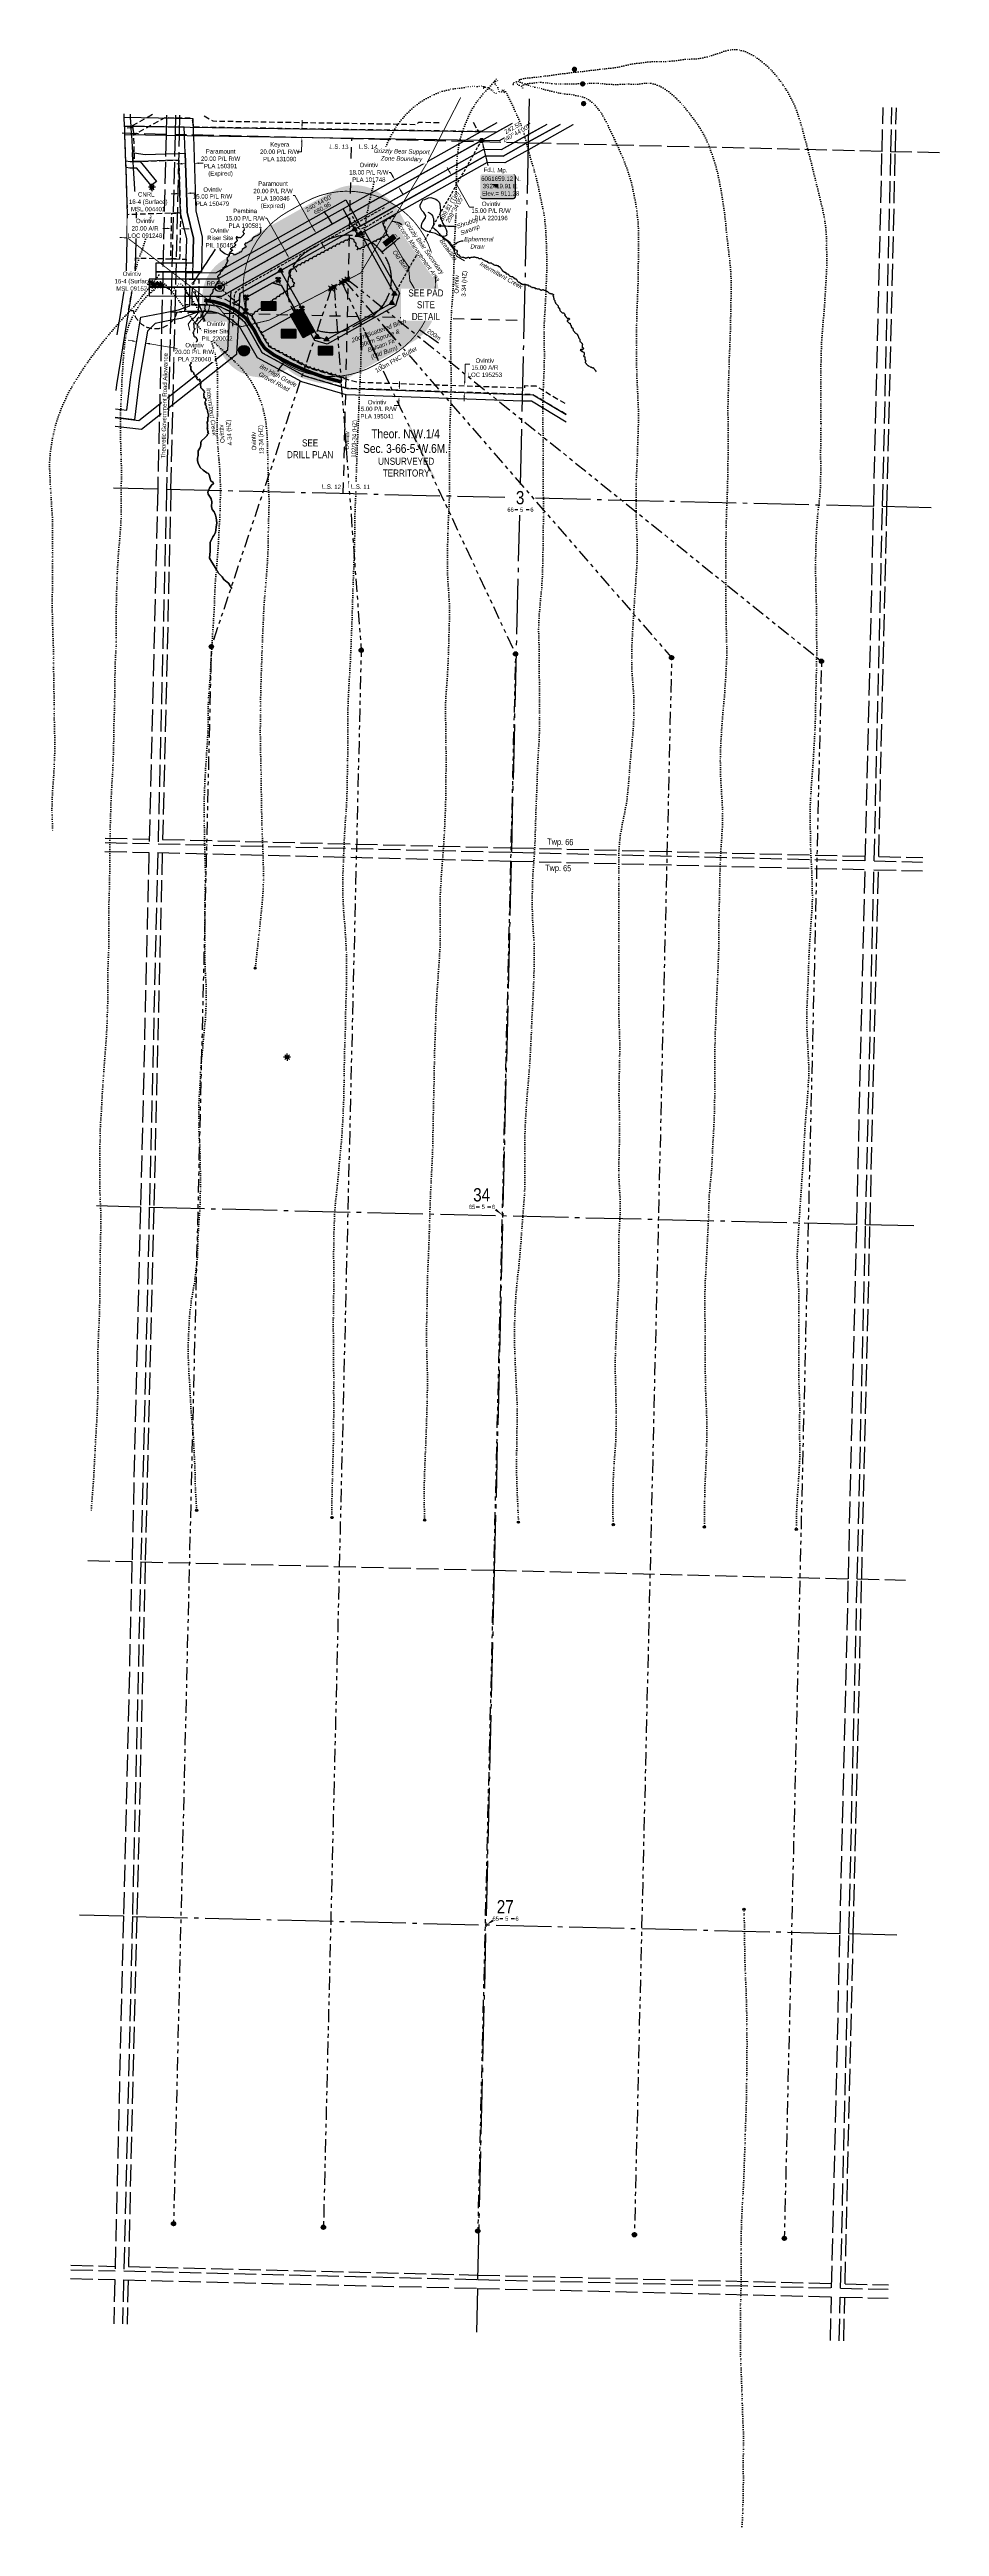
# Model space of a CAD drawing. Extents: x 389163 to 396064, y 6056248 to 6063668.
# Drawn here: x 391441 to 393458, y 6056248 to 6061865 of the extents above; entities that cross this region are included whole.
import ezdxf
from ezdxf.enums import TextEntityAlignment as Align

# ---------------------------------------------------------------- set-up
doc = ezdxf.new("R2010")
doc.units = 0
doc.header["$LTSCALE"] = 5
doc.header["$PDMODE"] = 35
doc.header["$PDSIZE"] = 0.5
for name, pattern in [('0', [1, 1, 0]), ('DASHDOT2', [12.7, 6.35, -3.175, 0, -3.175]), ('foc-ACCESSROAD', [3.75, 2.5, -1.25]), ('foc-BUFFER', [16.75, 15, -1.75]), ('foc-DOT', [1, 0.2, -0.8]), ('foc-DRILLPATH', [14.75, 6, -1.75, 1.75, -1.75, 1.75, -1.75]), ('foc-LSD', [8, 5, -3]), ('foc-QUARTERLINE', [33, 25, -3, 2, -3]), ('foc-TIELINE', [1.875, 1.25, -0.625]), ('foc-TOPO-ephemeral', [6.25, 3.125, -0.625, 0.625, -0.625, 0.625, -0.625]), ('foc-TRAV', [1.875, 1.25, -0.625]), ('foc-UNSURVEYED', [12.5, 10, -2.5]), ('UG_PIPE', [1.875, 1.25, -0.625])]:
    doc.linetypes.add(name, pattern=pattern)
doc.layers.get('Defpoints').update_dxf_attribs({"color": 9})
for name, color, linetype in [('10', 1, 'Continuous'), ('35', 37, 'Continuous'), ('9', 3, 'Continuous'), ('AS-DRILL-T', 8, 'Continuous'), ('AS-PIPE-UG', 44, 'UG_PIPE'), ('AS-ROADS', 254, 'Continuous'), ('AS-UNDERLAY-H', 141, 'Continuous'), ('AS-WILDLIFE', 131, 'DASHDOT2'), ('AUX-BUFFER', 7, 'foc-BUFFER'), ('C-RW', 13, 'Continuous'), ('C-SYMBOL', 7, 'Continuous'), ('C-WS', 13, 'foc-ACCESSROAD'), ('D-TXT', 6, 'Continuous'), ('DETAIL-HZ-Existing', 8, 'foc-DOT'), ('DETAIL-T', 7, 'Continuous'), ('F-AR', 190, 'foc-ACCESSROAD'), ('F-RW', 190, 'Continuous'), ('F-WS', 190, 'foc-ACCESSROAD'), ('L-BD', 7, 'Continuous'), ('L-DETAIL-T', 3, 'Continuous'), ('L-MON', 1, 'Continuous'), ('L-MON-T', 1, 'Continuous'), ('L-QSEC', 8, 'foc-QUARTERLINE'), ('L-ROAD-T', 7, 'Continuous'), ('L-SECLBL', 7, 'Continuous'), ('L-SECQ', 8, 'foc-QUARTERLINE'), ('L-SECTION-LSD', 7, 'foc-LSD'), ('L-TIE', 7, 'foc-TIELINE'), ('L-TITLEDB', 4, 'Continuous'), ('L-UNS-T', 3, 'Continuous'), ('L-USEC', 7, 'foc-UNSURVEYED'), ('P-BUFFER-H 30m', 51, 'Continuous'), ('P-BUFFER-T', 40, 'Continuous'), ('P-CROSSINGS', 250, 'Continuous'), ('P-PDRILLPATH', 12, 'foc-DRILLPATH'), ('P-PROPOSED', 10, 'Continuous'), ('P-PROPOSED-H', 21, 'Continuous'), ('P-TEMP-BLOCKS', 250, 'Continuous'), ('P-TEMP-BLUE', 146, 'Continuous'), ('P-TRAV', 4, 'foc-TRAV'), ('T-BUSH', 110, '0'), ('T-BUSH-T', 110, 'Continuous'), ('T-CREEK', 160, 'Continuous'), ('T-DRAW', 143, 'foc-TOPO-ephemeral'), ('T-WATER-T', 170, 'Continuous'), ('WETLAND', 143, 'Continuous'), ('WETLAND-T', 146, 'Continuous')]:
    doc.layers.add(name, color=color, linetype=linetype)
for name, color, linetype, lineweight in [('AS-GENERAL', 48, 'Continuous', 18), ('C-WS-T', 13, 'Continuous', 9), ('F-AR-T', 190, 'Continuous', 9), ('F-RW-T', 190, 'Continuous', 9), ('F-WS-T', 190, 'Continuous', 9), ('T-TEXT', 48, 'Continuous', 18)]:
    doc.layers.add(name, color=color, linetype=linetype, lineweight=lineweight)
doc.layers.add('P-TEMP-BLUE-H', color=7, linetype='Continuous', true_color=0x99e6ff)
doc.styles.add('100L', font='ARIALN.TTF', dxfattribs={"height": 11})
doc.styles.add('175L', font='ARIALN.TTF', dxfattribs={"height": 20})
doc.styles.add('240', font='ARIALN.TTF', dxfattribs={"height": 30})
doc.styles.add('80', font='ARIALN.TTF', dxfattribs={"height": 10})
doc.styles.add('80CG', font='ARIALN.TTF', dxfattribs={"height": 10})
doc.styles.add('80L', font='ARIALN.TTF', dxfattribs={"height": 10})
doc.styles.add('Crossing', font='ARIALN.TTF', dxfattribs={"height": 10})
doc.styles.add('foc-LtypeFont', font='ARIALN.TTF', dxfattribs={"height": 7.35})
doc.styles.add('SIMPLEX', font='ARIALN.TTF')
doc.linetypes.add('foc-TOPO-flowdirection-NOLINE', pattern='A,0,[">",foc-LtypeFont,S=0.3,R=0,X=0,Y=-0.945],-20,[">",foc-LtypeFont,S=0.3,R=0,X=0,Y=-0.945],0', length=20)
doc.dimstyles.new('CG2011', dxfattribs={"dimscale": 5, "dimtxt": 9, "dimasz": 2, "dimexe": 0.2, "dimexo": 0.0625, "dimgap": 0.5, "dimtad": 0, "dimtih": 1, "dimtoh": 1, "dimzin": 0, "dimdsep": 46, "dimtxsty": '80CG', "dimcen": 0.1, "dimse1": 1, "dimse2": 1, "dimclrd": 256, "dimclrt": 256, "dimaunit": 1, "dimadec": 4, "dimazin": 0, "dimtfac": 0.06, "dimtofl": 0, "dimtmove": 0, "dimatfit": 1, "dimfxl": 0.2, "dimtolj": 1, "dimtzin": 0, "dimlwd": -1, "dimarcsym": 0})
doc.dimstyles.new('Compass 5 000', dxfattribs={"dimscale": 5, "dimtxt": 9, "dimasz": 2, "dimexe": 0.2, "dimexo": 0.0625, "dimgap": 0.5, "dimtad": 0, "dimtih": 1, "dimtoh": 1, "dimzin": 0, "dimdsep": 46, "dimtxsty": '80CG', "dimcen": 0.1, "dimse1": 1, "dimse2": 1, "dimclrd": 256, "dimclrt": 256, "dimaunit": 1, "dimadec": 4, "dimazin": 0, "dimtfac": 0.06, "dimtofl": 0, "dimtmove": 0, "dimatfit": 1, "dimfxl": 0.2, "dimtolj": 1, "dimtzin": 0, "dimlwd": -1, "dimarcsym": 0})

# ---------------------------------------------------------------- blocks, each defined once
blk = doc.blocks.new('L-SECLBL')
at = {"layer": '9', "color": 7}
for p, q in [((-5.1, -27.8), (-12.3, -27.8)), ((20.7, -27.8), (13.5, -27.8))]:
    blk.add_line(p, q, dxfattribs=at)
at = {"layer": '10', "color": 2, "style": 'SIMPLEX'}
blk.add_attdef('SEC', text='', height=30, dxfattribs=at).set_placement((0, 0), align=Align.MIDDLE)
at = {"layer": '10', "color": 5, "style": '80L'}
blk.add_attdef('TWP', text='', height=9.5, dxfattribs=at).set_placement((-14.4, -27.4), align=Align.MIDDLE_RIGHT)
blk.add_attdef('RGE', text='', height=9.5, dxfattribs=at).set_placement((3.6, -27.4), align=Align.MIDDLE_CENTER)
blk.add_attdef('MER', text='', height=9.5, dxfattribs=at).set_placement((23.2, -27.4), align=Align.MIDDLE_LEFT)
blk = doc.blocks.new('UT')
at = {"layer": 'L-UNS-T', "color": 3, "insert": (0, 0), "char_height": 16, "attachment_point": 5, "style": '80L'}
blk.add_mtext_dynamic_manual_height_columns('UNSURVEYED TERRITORY', width=126.414, gutter_width=47.5, heights=[0], dxfattribs=at)
blk = doc.blocks.new('*D373')
at = {"layer": 'Defpoints', "color": 0, "transparency": 16777216}
for p in [(391736.4, 6061441.4), (391736.7, 6061459.1)]:
    blk.add_point(p, dxfattribs=at)
at = {"layer": 'F-AR-T', "transparency": 16777216}
for p, q in [((391706.8, 6061459.6), (391691.5, 6061459.9)), ((391746.7, 6061458.9), (391756.7, 6061458.7))]:
    blk.add_line(p, q, dxfattribs=at)
for points in [[(391706.8, 6061461.3), (391706.7, 6061458), (391716.8, 6061459.5)], [(391746.8, 6061460.6), (391746.7, 6061457.2), (391736.7, 6061459.1)]]:
    blk.add_solid(points, dxfattribs=at)
at = {"layer": 'F-AR-T', "transparency": 16777216, "insert": (391657.1, 6061459.9), "char_height": 10, "attachment_point": 5, "style": '80CG', "bg_fill": 3, "box_fill_scale": 1.1, "bg_fill_color": 256, "bg_fill_true_color": 13158600, "bg_fill_transparency": 0}
blk.add_mtext('\\A1;Ovintiv\\P20.00 A/R\\PLOC 091248', dxfattribs=at)
at = {"layer": 'Defpoints', "color": 0, "transparency": 16777216}
blk.add_point((391716.4, 6061441.8), dxfattribs=at)
blk = doc.blocks.new('*D376')
at = {"layer": 'Defpoints', "color": 0, "transparency": 16777216}
for p in [(392077.2, 6061487.6), (392086, 6061472)]:
    blk.add_point(p, dxfattribs=at)
at = {"layer": 'F-RW-T', "transparency": 16777216}
for p, q in [((392213.4, 6061586.9), (392203.4, 6061586.9)), ((392218.3, 6061578.2), (392213.4, 6061586.9)), ((392236.8, 6061545.1), (392241.7, 6061536.3))]:
    blk.add_line(p, q, dxfattribs=at)
for points in [[(392219.7, 6061579), (392216.8, 6061577.4), (392223.2, 6061569.5)], [(392238.3, 6061545.9), (392235.4, 6061544.2), (392231.9, 6061553.8)]]:
    blk.add_solid(points, dxfattribs=at)
at = {"layer": 'F-RW-T', "transparency": 16777216, "insert": (392164.3, 6061586.9), "char_height": 10, "attachment_point": 5, "style": '80CG', "bg_fill": 3, "box_fill_scale": 1.1, "bg_fill_color": 256, "bg_fill_true_color": 13158600, "bg_fill_transparency": 0}
blk.add_mtext('\\A1;Ovintiv\\P18.00 P/L R/W\\PPLA 101748', dxfattribs=at)
at = {"layer": 'Defpoints', "color": 0, "transparency": 16777216}
blk.add_point((392223.2, 6061569.5), dxfattribs=at)
blk = doc.blocks.new('*D377')
at = {"layer": 'Defpoints', "color": 0, "transparency": 16777216}
for p in [(391973.6, 6061666.1), (391973.9, 6061686.1), (392012.4, 6061665.5)]:
    blk.add_point(p, dxfattribs=at)
at = {"layer": 'F-RW-T', "transparency": 16777216}
for p, q in [((392012.9, 6061695.5), (392013.1, 6061705.5)), ((392012.2, 6061655.5), (392011.9, 6061633.6)), ((392011.9, 6061633.6), (392001.9, 6061633.6))]:
    blk.add_line(p, q, dxfattribs=at)
for points in [[(392010.6, 6061655.5), (392013.9, 6061655.5), (392012.4, 6061665.5)], [(392011.2, 6061695.5), (392014.6, 6061695.5), (392012.7, 6061685.5)]]:
    blk.add_solid(points, dxfattribs=at)
at = {"layer": 'F-RW-T', "transparency": 16777216, "insert": (391962.3, 6061633.6), "char_height": 10, "attachment_point": 5, "style": '80CG'}
blk.add_mtext('\\A1;Keyera\\P20.00 P/L R/W\\PPLA 131090', dxfattribs=at)
blk = doc.blocks.new('*D378')
at = {"layer": 'Defpoints', "color": 0, "transparency": 16777216}
for p in [(391748.7, 6061603.5), (391768.6, 6061607.3), (391768.7, 6061604.2)]:
    blk.add_point(p, dxfattribs=at)
at = {"layer": 'F-RW-T', "transparency": 16777216}
for p, q in [((391738.6, 6061606.3), (391728.7, 6061606)), ((391778.6, 6061607.7), (391788.6, 6061608))]:
    blk.add_line(p, q, dxfattribs=at)
for points in [[(391738.6, 6061608), (391738.7, 6061604.6), (391748.6, 6061606.6)], [(391778.6, 6061609.3), (391778.7, 6061606), (391768.6, 6061607.3)]]:
    blk.add_solid(points, dxfattribs=at)
at = {"layer": 'F-RW-T', "transparency": 16777216, "insert": (391828.2, 6061608), "char_height": 10, "attachment_point": 5, "style": '80CG'}
blk.add_mtext('\\A1;Paramount\\P20.00 P/L R/W\\PPLA 150391\\P(Expired)', dxfattribs=at)
blk = doc.blocks.new('*D379')
at = {"layer": 'Defpoints', "color": 0, "transparency": 16777216}
for p in [(392054.5, 6061431.4), (391947.4, 6061394.3), (391957.2, 6061376.9)]:
    blk.add_point(p, dxfattribs=at)
at = {"layer": 'F-RW-T', "transparency": 16777216}
for p, q in [((391996.7, 6061534.7), (391986.7, 6061534.7)), ((392039.9, 6061457.6), (391996.7, 6061534.7)), ((392059.4, 6061422.7), (392064.3, 6061414))]:
    blk.add_line(p, q, dxfattribs=at)
for points in [[(392041.3, 6061458.4), (392038.4, 6061456.8), (392044.8, 6061448.9)], [(392060.9, 6061423.5), (392058, 6061421.9), (392054.5, 6061431.4)]]:
    blk.add_solid(points, dxfattribs=at)
at = {"layer": 'F-RW-T', "transparency": 16777216, "insert": (391947.1, 6061534.7), "char_height": 10, "attachment_point": 5, "style": '80CG', "bg_fill": 3, "box_fill_scale": 1.1, "bg_fill_color": 256, "bg_fill_true_color": 13158600, "bg_fill_transparency": 0}
blk.add_mtext('\\A1;Paramount\\P20.00 P/L R/W\\PPLA 180346\\P(Expired)', dxfattribs=at)
blk = doc.blocks.new('*D380')
at = {"layer": 'Defpoints', "color": 0, "transparency": 16777216}
for p in [(391991.2, 6061378.8), (391905.4, 6061347.8), (391912.7, 6061334.8)]:
    blk.add_point(p, dxfattribs=at)
at = {"layer": 'F-RW-T', "transparency": 16777216}
for p, q in [((391933, 6061482.6), (391923, 6061482.6)), ((391979, 6061400.6), (391933, 6061482.6)), ((391996.1, 6061370.1), (392001, 6061361.3))]:
    blk.add_line(p, q, dxfattribs=at)
for points in [[(391980.5, 6061401.4), (391977.6, 6061399.8), (391983.9, 6061391.9)], [(391997.6, 6061370.9), (391994.7, 6061369.2), (391991.2, 6061378.8)]]:
    blk.add_solid(points, dxfattribs=at)
at = {"layer": 'F-RW-T', "transparency": 16777216, "insert": (391883.9, 6061482.6), "char_height": 10, "attachment_point": 5, "style": '80CG', "bg_fill": 3, "box_fill_scale": 1.1, "bg_fill_color": 256, "bg_fill_true_color": 13158600, "bg_fill_transparency": 0}
blk.add_mtext('\\A1;Pembina\\P15.00 P/L R/W\\PPLA 190581', dxfattribs=at)
blk = doc.blocks.new('GABD')
for p, q in [((-0.8, 0), (-1.6, 0)), ((0, 0.8), (0, 1.6)), ((1.6, 0), (0.8, 0)), ((0, -0.8), (0, -1.6))]:
    blk.add_line(p, q)
blk.add_circle((0, 0), 0.8)
blk = doc.blocks.new('GAS')
h = blk.add_hatch(color=255)
h.dxf.hatch_style = 1
edge = h.paths.add_edge_path()
edge.add_arc((0, 0), 0.9, 0, 360)
for p, q in [((-0.8, 0), (-1.6, 0)), ((-0.6, 0.6), (-1.1, 1.1)), ((0, 0.8), (0, 1.6)), ((0.6, 0.6), (1.1, 1.1)), ((1.6, 0), (0.8, 0)), ((-0.6, -0.6), (-1.1, -1.1)), ((0, -0.8), (0, -1.6)), ((1.1, -1.1), (0.6, -0.6))]:
    blk.add_line(p, q)
blk.add_circle((0, 0), 0.8)
blk = doc.blocks.new('*D383')
at = {"layer": 'Defpoints', "color": 0, "transparency": 16777216}
for p in [(392279.8, 6061540.5), (392358.6, 6061567.5), (392287.1, 6061527.4)]:
    blk.add_point(p, dxfattribs=at)
at = {"layer": 'F-RW-T', "transparency": 16777216}
for p, q in [((392346.4, 6061589.3), (392341.5, 6061598)), ((392363.5, 6061558.8), (392392.2, 6061507.7)), ((392392.2, 6061507.7), (392402.2, 6061507.7))]:
    blk.add_line(p, q, dxfattribs=at)
for points in [[(392347.9, 6061590.1), (392345, 6061588.5), (392351.3, 6061580.6)], [(392365, 6061559.6), (392362.1, 6061558), (392358.6, 6061567.5)]]:
    blk.add_solid(points, dxfattribs=at)
at = {"layer": 'F-RW-T', "transparency": 16777216, "char_height": 10, "attachment_point": 5, "style": '80CG'}
for s, insert in [('\\A1;15.00 P/L R/W\\PPLA 220196', (392441.3, 6061491.6)), ('\\A1;Ovintiv', (392441.3, 6061515.3))]:
    blk.add_mtext(s, dxfattribs=dict(at, insert=insert))
blk = doc.blocks.new('fdia')
at = {"color": 255, "const_width": 1}
blk.add_lwpolyline([(-0.5, 0, 1), (0.5, 0, 1)], format="xyb", close=True, dxfattribs=at)
blk = doc.blocks.new('Fdiaa')
blk.add_blockref('fdia', (0, 0))
blk = doc.blocks.new('fdib')
at = {"color": 1, "const_width": 1.6}
blk.add_lwpolyline([(-0.4, 0, 1), (0.4, 0, 1)], format="xyb", close=True, dxfattribs=at)
at = {"color": 1}
blk.add_circle((0, 0), 0.8, dxfattribs=at)
blk = doc.blocks.new('Fdibb')
blk.add_blockref('fdib', (0, 0))
blk = doc.blocks.new('fdicc')
for name in ['Fdibb', 'Fdiaa']:
    blk.add_blockref(name, (0, 0))
blk = doc.blocks.new('FDI')
blk.add_blockref('fdicc', (0, 0))
blk = doc.blocks.new('TRIA')
blk.add_hatch(color=255).paths.add_polyline_path([(0, 1.5), (-1.5, -0.9), (1.4, -0.9)])
blk = doc.blocks.new('TRIAA')
blk.add_blockref('TRIA', (0, 0))
blk = doc.blocks.new('TRIB')
at = {"color": 1}
blk.add_lwpolyline([(-1.1, -0.7), (0, 1.1), (1, -0.7)], close=True, dxfattribs=at)
blk = doc.blocks.new('TRIBB')
blk.add_blockref('TRIB', (0, 0))
blk = doc.blocks.new('TRICC')
for name in ['TRIAA', 'TRIBB']:
    blk.add_blockref(name, (0, 0))
blk = doc.blocks.new('plspike')
blk.add_blockref('TRICC', (0, 0))
blk = doc.blocks.new('*D384')
at = {"layer": 'Defpoints', "color": 0, "transparency": 16777216}
for p in [(392300.9, 6061090.6), (392301.4, 6061105.6), (392381.2, 6061102.9)]:
    blk.add_point(p, dxfattribs=at)
at = {"layer": 'F-AR-T', "transparency": 16777216}
for p, q in [((392381.6, 6061112.9), (392382.9, 6061152.2)), ((392382.9, 6061152.2), (392392.9, 6061152.2)), ((392380.4, 6061077.9), (392380, 6061067.9))]:
    blk.add_line(p, q, dxfattribs=at)
for points in [[(392378.7, 6061078), (392382.1, 6061077.8), (392380.7, 6061087.9)], [(392379.9, 6061112.9), (392383.3, 6061112.8), (392381.2, 6061102.9)]]:
    blk.add_solid(points, dxfattribs=at)
at = {"layer": 'F-AR-T', "transparency": 16777216, "char_height": 10, "attachment_point": 5, "style": '80CG'}
for s, insert in [('\\A1;15.00 A/R\\PLOC 195253', (392427.2, 6061136.1)), ('\\A1;Ovintiv', (392427.2, 6061159.9))]:
    blk.add_mtext(s, dxfattribs=dict(at, insert=insert))
blk = doc.blocks.new('*D385')
at = {"layer": 'Defpoints', "color": 0, "transparency": 16777216}
for p in [(392225.1, 6061093.2), (392224.6, 6061078.3), (392232.7, 6061078)]:
    blk.add_point(p, dxfattribs=at)
at = {"layer": 'F-RW-T', "transparency": 16777216}
for p, q in [((392233.6, 6061102.9), (392233.9, 6061112.9)), ((392232, 6061058), (392222, 6061058)), ((392232.4, 6061068), (392232, 6061058))]:
    blk.add_line(p, q, dxfattribs=at)
for points in [[(392231.9, 6061103), (392235.2, 6061102.9), (392233.2, 6061092.9)], [(392230.7, 6061068.1), (392234, 6061068), (392232.7, 6061078)]]:
    blk.add_solid(points, dxfattribs=at)
at = {"layer": 'F-RW-T', "transparency": 16777216, "char_height": 10, "attachment_point": 5, "style": '80CG'}
for s, insert in [('\\A1;15.00 P/L R/W\\PPLA 195041', (392182.9, 6061042)), ('\\A1;Ovintiv', (392182.9, 6061065.7))]:
    blk.add_mtext(s, dxfattribs=dict(at, insert=insert))
blk = doc.blocks.new('*D386')
at = {"layer": 'Defpoints', "color": 0, "transparency": 16777216}
for p in [(391637.4, 6061199), (391657.8, 6061199.6), (391657.2, 6061195.6)]:
    blk.add_point(p, dxfattribs=at)
at = {"layer": 'F-RW-T', "transparency": 16777216}
for p, q in [((391628.3, 6061204.7), (391618.4, 6061206.4)), ((391667.7, 6061197.9), (391729.6, 6061187.4))]:
    blk.add_line(p, q, dxfattribs=at)
for points in [[(391628.6, 6061206.3), (391628, 6061203), (391638.1, 6061203)], [(391668, 6061199.6), (391667.4, 6061196.3), (391657.8, 6061199.6)]]:
    blk.add_solid(points, dxfattribs=at)
at = {"layer": 'F-RW-T', "transparency": 16777216, "insert": (391769.2, 6061195), "char_height": 10, "attachment_point": 5, "style": '80CG', "bg_fill": 3, "box_fill_scale": 1.1, "bg_fill_color": 256, "bg_fill_true_color": 13158600, "bg_fill_transparency": 0}
blk.add_mtext('\\A1;Ovintiv', dxfattribs=at)
at = {"layer": 'F-RW-T', "transparency": 16777216, "insert": (391769.2, 6061171.3), "char_height": 10, "attachment_point": 5, "style": '80CG', "bg_fill": 3, "box_fill_scale": 1.1, "bg_fill_color": 256, "bg_fill_true_color": 13158600, "bg_fill_transparency": 0}
blk.add_mtext('\\A1;20.00 P/L R/W\\PPLA 220040', dxfattribs=at)
blk = doc.blocks.new('*D387')
at = {"layer": 'Defpoints', "color": 0, "transparency": 16777216}
for p in [(391736.1, 6061534.6), (391750.9, 6061539.4), (391751.1, 6061535.1)]:
    blk.add_point(p, dxfattribs=at)
at = {"layer": 'F-RW-T', "transparency": 16777216}
for p, q in [((391725.9, 6061538.5), (391715.9, 6061538.2)), ((391760.9, 6061539.7), (391770.9, 6061540))]:
    blk.add_line(p, q, dxfattribs=at)
for points in [[(391725.9, 6061540.2), (391726, 6061536.8), (391735.9, 6061538.8)], [(391760.9, 6061541.4), (391761, 6061538), (391750.9, 6061539.4)]]:
    blk.add_solid(points, dxfattribs=at)
at = {"layer": 'F-RW-T', "transparency": 16777216, "char_height": 10, "attachment_point": 5, "style": '80CG'}
for s, insert in [('\\A1;15.00 P/L R/W\\PPLA 150479', (391810, 6061524)), ('\\A1;Ovintiv', (391810, 6061547.7))]:
    blk.add_mtext(s, dxfattribs=dict(at, insert=insert))
blk = doc.blocks.new('WC')
at = {"layer": 'L-MON'}
h = blk.add_hatch(color=255, dxfattribs=at)
h.dxf.hatch_style = 1
edge = h.paths.add_edge_path()
edge.add_arc((0, 0), 0.9, 0, 360)
at = {"layer": 'L-MON', "color": 240, "flags": 128}
for points in [[(-0.6, 0.5), (-1.2, 1.1)], [(0.5, 0.6), (1.1, 1.2)], [(-1.2, -1.2), (-0.6, -0.6)], [(1.2, -1.2), (0.6, -0.6)]]:
    blk.add_lwpolyline(points, dxfattribs=at)
at = {"layer": 'L-MON', "color": 240}
for radius in [0.8, 0.373]:
    blk.add_circle((0, 0), radius, dxfattribs=at)
blk = doc.blocks.new('TEMP')
h = blk.add_hatch(color=255)
h.dxf.hatch_style = 1
h.paths.add_polyline_path([(0, 0.3), (-0.7, 1.2), (-0.7, 0.7), (-1.2, 0.7), (-0.3, 0), (-1.2, -0.7), (-0.7, -0.7), (-0.7, -1.2), (0, -0.3), (0.7, -1.2), (0.7, -0.7), (1.2, -0.7), (0.3, 0), (1.2, 0.7), (0.7, 0.7), (0.7, 1.2)])
h.paths.add_polyline_path([(0.6, 0.8), (0.6, 0.6), (0.8, 0.6), (0.1, 0), (0.8, -0.6), (0.6, -0.6), (0.6, -0.8), (0, -0.1), (-0.6, -0.8), (-0.6, -0.6), (-0.8, -0.6), (-0.1, 0), (-0.8, 0.6), (-0.6, 0.6), (-0.6, 0.8), (0, 0.1)], flags=16)
h = blk.add_hatch(color=1)
h.dxf.hatch_style = 1
h.paths.add_polyline_path([(0, 0.1), (-0.6, 0.8), (-0.6, 0.6), (-0.8, 0.6), (-0.1, 0), (-0.8, -0.6), (-0.6, -0.6), (-0.6, -0.8), (0, -0.1), (0.6, -0.8), (0.6, -0.6), (0.8, -0.6), (0.1, 0), (0.8, 0.6), (0.6, 0.6), (0.6, 0.8)])
at = {"color": 1}
for p, q in [((-0.1, 0), (0.1, 0)), ((0, 0.1), (0, -0.1))]:
    blk.add_line(p, q, dxfattribs=at)
at = {"color": 255, "flags": 128}
blk.add_lwpolyline([(-0.3, 0), (-1.2, 0.7), (-0.7, 0.7), (-0.7, 1.2), (0, 0.3), (0.7, 1.2), (0.7, 0.7), (1.2, 0.7), (0.3, 0), (1.2, -0.7), (0.7, -0.7), (0.7, -1.2), (0, -0.3), (-0.7, -1.2), (-0.7, -0.7), (-1.2, -0.7)], close=True, dxfattribs=at)
at = {"color": 1, "flags": 128}
blk.add_lwpolyline([(-0.1, 0), (-0.8, 0.6), (-0.6, 0.6), (-0.6, 0.8), (0, 0.1), (0.6, 0.8), (0.6, 0.6), (0.8, 0.6), (0.1, 0), (0.8, -0.6), (0.6, -0.6), (0.6, -0.8), (0, -0.1), (-0.6, -0.8), (-0.6, -0.6), (-0.8, -0.6)], close=True, dxfattribs=at)
blk = doc.blocks.new('Temp_Area5')
at = {"true_color": 0x99e6ff}
h = blk.add_hatch(color=141, dxfattribs=at)
h.dxf.hatch_style = 1
h.paths.add_polyline_path([(-16.8, -9.4), (16.3, -9.4), (16.3, 9.1), (-16.8, 9.1)])
at = {"color": 250}
for points in [[(-17, -9.6), (16.5, -9.6), (16.5, 9.3), (-17, 9.3)], [(-16.9, -9.5), (16.4, -9.5), (16.4, 9.2), (-16.9, 9.2)]]:
    blk.add_lwpolyline(points, close=True, dxfattribs=at)
at = {"color": 250, "style": '80L'}
blk.add_attdef('TEMPORARY', text='', height=9, dxfattribs=at).set_placement((0, -0.1), align=Align.MIDDLE_CENTER)
blk = doc.blocks.new('*U470')
h = blk.add_hatch(color=254)
edge = h.paths.add_edge_path()
edge.add_line((-34, -28.5), (34, -28.5))
edge.add_arc((34, -22.5), 6, 270, 360)
edge.add_line((40, -22.5), (40, 21))
edge.add_arc((34, 21), 6, 0, 90)
edge.add_line((34, 27), (-34, 27))
edge.add_arc((-34, 21), 6, 90, 180)
edge.add_line((-40, 21), (-40, -22.5))
edge.add_arc((-34, -22.5), 6, 180, 270)
at = {"color": 1, "flags": 128}
blk.add_lwpolyline([(-34, -28.5, 3, 3, 0), (34, -28.5, 3, 3, 0.414214), (40, -22.5, 3, 3, 0), (40, 21, 3, 0, 0.414214), (34, 27, 0, 0, 0), (-34, 27, 0, 0, 0.414214), (-40, 21, 0, 0, 0), (-40, -22.5, 0, 3, 0.414214)], format="xyseb", close=True, dxfattribs=at)
blk.add_lwpolyline([(-14.5, 4.9, 0, 10, 0), (0, 0, 5, 5, 0)], format="xyseb", dxfattribs=at)
at = {"color": 1, "style": '80'}
blk.add_attdef('ENTER_TEXT_001', (-36.3, -5), '', height=10, dxfattribs=at)
blk = doc.blocks.new('xing2')
h = blk.add_hatch(color=50)
h.dxf.hatch_style = 1
edge = h.paths.add_edge_path()
edge.add_ellipse((0, 0), major_axis=(-12.5, 0), ratio=0.816297, start_angle=0, end_angle=360)
h = blk.add_hatch(color=250)
h.dxf.hatch_style = 1
edge = h.paths.add_edge_path()
edge.add_ellipse((0, -2), major_axis=(-12.5, 0), ratio=0.816297, start_angle=0, end_angle=180)
edge.add_line((12.5, -2), (12.5, 0))
edge.add_ellipse((0, 0), major_axis=(-12.5, 0), ratio=0.816297, start_angle=0, end_angle=180, ccw=False)
edge.add_line((-12.5, 0), (-12.5, -2))
at = {"color": 250}
blk.add_ellipse((0, 0), major_axis=(-12.5, 0), ratio=0.816297, dxfattribs=at)
blk.add_ellipse((0, -2), major_axis=(-12.5, 0), ratio=0.816297, start_param=0, end_param=3.141593, dxfattribs=at)
at = {"color": 250, "style": 'Crossing'}
blk.add_attdef('CROSSING', text='', height=9, dxfattribs=at).set_placement((0.1, 0), align=Align.MIDDLE_CENTER)
at = {"color": 250, "style": 'Crossing', "flags": 1}
for tag, p in [('DESCRIPTION', (0.1, -25.8)), ('LOCATION', (0.1, -39.3)), ('DWG_REF', (0.1, -52.8)), ('OWNER', (0.1, -12.5))]:
    blk.add_attdef(tag, text='', height=9, dxfattribs=at).set_placement(p, align=Align.MIDDLE_CENTER)
blk = doc.blocks.new('BH-Existing')
at = {"layer": 'AS-DRILL-T'}
h = blk.add_hatch(color=256, dxfattribs=at)
h.dxf.hatch_style = 1
edge = h.paths.add_edge_path()
edge.add_arc((0, 0), 0.5, 0, 360)
blk.add_circle((0, 0), 0.5, dxfattribs=at)
blk = doc.blocks.new('plbh')
at = {"layer": 'L-MON'}
h = blk.add_hatch(color=255, dxfattribs=at)
h.dxf.hatch_style = 1
edge = h.paths.add_edge_path()
edge.add_arc((0, 0), 1.16, 0, 360)
h = blk.add_hatch(color=256, dxfattribs=at)
h.dxf.hatch_style = 1
h.paths.add_polyline_path([(-0.96, 0, 1), (0.96, 0, 1)])
h.paths.add_polyline_path([(0.91, 0, -1), (-0.91, 0, -1)], flags=16)
h.paths.add_polyline_path([(0.45, 0, -1), (-0.45, 0, -1)], flags=0)
h = blk.add_hatch(color=256, dxfattribs=at)
h.dxf.hatch_style = 1
h.paths.add_polyline_path([(-0.45, 0, 1), (0.45, 0, 1)])
h.paths.add_polyline_path([(0.4, 0, -1), (-0.4, 0, -1)], flags=16)
at = {"layer": 'L-MON', "color": 240}
for radius in [0.96, 0.91, 0.45, 0.4]:
    blk.add_circle((0, 0), radius, dxfattribs=at)

msp = doc.modelspace()

# ---------------------------------------------------------------- hatches: boundary and pattern name
at = {"layer": 'AS-UNDERLAY-H'}
h = msp.add_hatch(color=51, dxfattribs=at)
h.dxf.hatch_style = 1
h.paths.add_polyline_path([(392143.74, 6061222.004), (392148.089, 6061222.004), (392149.484, 6061183.596), (392145.135, 6061183.596)])
h = msp.add_hatch(color=256, dxfattribs=at)
h.dxf.hatch_style = 1
h.paths.add_polyline_path([(392256.4, 6061015.29), (392314.871, 6060892.806), (392311.053, 6060890.732), (392253.334, 6061013.704)])
at = {"layer": 'P-BUFFER-H 30m'}
h = msp.add_hatch(color=256, dxfattribs=at)
h.dxf.hatch_style = 1
edge = h.paths.add_edge_path()
edge.add_line((391876.908, 6061412.108), (391837.541, 6061390.045))
edge.add_arc((391886.41, 6061302.845), 99.96, 119.267302, 176.740254)
edge.add_line((391786.612, 6061308.529), (391784.831, 6061277.271))
edge.add_arc((391884.63, 6061271.587), 99.96, 176.740254, 229.698832)
edge.add_line((391819.975, 6061195.352), (391832.615, 6061172.966))
edge.add_arc((391919.658, 6061222.114), 99.96, 209.450647, 299.717014)
edge.add_line((391969.21, 6061135.3), (391979.65, 6061141.259))
edge.add_arc((392048.389, 6061213.833), 99.96, 226.555043, 254.089215)
edge.add_line((392020.985, 6061117.703), (392041.315, 6061111.907))
edge.add_arc((392068.718, 6061208.038), 99.96, 254.089215, 299.267302)
edge.add_line((392117.587, 6061120.838), (392265.382, 6061203.666))
edge.add_arc((392216.513, 6061290.866), 99.96, 299.267302, 343.322421)
edge.add_line((392312.268, 6061262.179), (392318.457, 6061282.835))
edge.add_arc((392222.701, 6061311.522), 99.96, 343.322421, 389.267302)
edge.add_line((392309.901, 6061360.391), (392233.226, 6061497.209))
edge.add_arc((392146.025, 6061448.34), 99.96, 29.267302, 61.268116)
edge.add_arc((392131.983, 6061457.658), 99.96, 51.59673, 119.267302)
edge.add_line((392083.114, 6061544.858), (391915.513, 6061450.931))
edge.add_arc((391964.383, 6061363.731), 99.96, 119.267302, 151.055632)
at = {"layer": 'P-PROPOSED-H'}
h = msp.add_hatch(color=256, dxfattribs=at)
h.dxf.hatch_style = 1
h.paths.add_polyline_path([(392139.313, 6061444.578), (392131.983, 6061457.658), (391964.381, 6061363.73), (392048.39, 6061213.826), (392068.73, 6061208.036), (392216.497, 6061290.848), (392222.701, 6061311.513), (392146.021, 6061448.337)])
h = msp.add_hatch(color=256, dxfattribs=at)
h.dxf.hatch_style = 1
h.paths.add_polyline_path([(391999.194, 6061270.944), (391965.963, 6061330.24), (391945.553, 6061335.99), (391886.409, 6061302.844), (391884.658, 6061272.133), (391873.052, 6061281.894), (391856.844, 6061289.94), (391871.128, 6061298.243), (391871.907, 6061311.906), (391964.381, 6061363.73), (392012.272, 6061278.273)])
at = {"layer": 'P-TEMP-BLUE-H'}
h = msp.add_hatch(color=256, dxfattribs=at)
h.dxf.hatch_style = 1
h.paths.add_polyline_path([(392146.021, 6061448.337), (392154.745, 6061453.227), (392233.493, 6061312.713), (392224.928, 6061284.123), (392069.977, 6061197.285), (392041.684, 6061205.35), (392032.876, 6061221.067), (392041.594, 6061225.953), (392048.39, 6061213.826), (392068.73, 6061208.036), (392216.497, 6061290.848), (392222.701, 6061311.513)])
h = msp.add_hatch(color=256, dxfattribs=at)
h.dxf.hatch_style = 1
h.paths.add_polyline_path([(391884.658, 6061272.133), (391886.409, 6061302.844), (391945.553, 6061335.99), (391965.963, 6061330.24), (391999.194, 6061270.944), (391986.114, 6061263.614), (391988.069, 6061260.126), (391920.296, 6061222.138), (391898.77, 6061260.263)])
h = msp.add_hatch(color=256, dxfattribs=at)
h.dxf.hatch_style = 1
h.paths.add_polyline_path([(392012.272, 6061278.273), (392041.594, 6061225.953), (392015.436, 6061211.294), (391986.114, 6061263.614)])

# ---------------------------------------------------------------- linework, layer by layer
at = {"layer": '35', "color": 3}
msp.add_circle((391826.138, 6061326.361), 9.996, dxfattribs=at)
at = {"layer": 'AS-GENERAL', "flags": 128}
for points in [[(392273.565, 6061312.613), (392257.352, 6061340.608), (392253.849, 6061373.644), (392241.291, 6061391.38), (392223.106, 6061422.991), (392204.909, 6061446.04), (392193.954, 6061476.345)], [(392380.837, 6061386.547), (392363.253, 6061396.556), (392355.876, 6061412.764), (392343.343, 6061430.275), (392334.388, 6061436.073), (392322.778, 6061448.998)], [(391779.879, 6061288.723), (391777.779, 6061267.918), (391770.074, 6061258.173), (391760.544, 6061251.21), (391754.883, 6061242.367), (391758.805, 6061228.783)], [(391775.846, 6061221.935), (391775.259, 6061241.905), (391790.309, 6061259.223), (391801.228, 6061275.412), (391803.974, 6061286.92)]]:
    msp.add_lwpolyline(points, dxfattribs=at)
at = {"layer": 'AS-GENERAL', "const_width": 1, "flags": 128}
msp.add_lwpolyline([(391805.663, 6061306.178), (391796.889, 6061287.864)], dxfattribs=at)
at = {"layer": 'AS-PIPE-UG', "flags": 128}
for points in [[(392199.136, 6061506.5), (392178.132, 6061494.8), (392157.664, 6061483.472), (392140.231, 6061473.537), (392119.976, 6061461.947), (392090.359, 6061445.233), (392072.832, 6061435.713), (392040.325, 6061417.569), (392011.508, 6061401.372), (391988.728, 6061388.642), (391969.809, 6061378.248), (391944.634, 6061364.002), (391916.984, 6061348.301), (391907.537, 6061343.146), (391896.642, 6061336.912), (391887.132, 6061331.742), (391876.408, 6061325.165), (391864.326, 6061317.394), (391860.855, 6061312.902), (391860.144, 6061311.355), (391859.237, 6061306.62), (391858.851, 6061297.849), (391858.292, 6061289.866), (391856.233, 6061256.103), (391854.913, 6061234.672)], [(392218.085, 6061498.327), (392192.901, 6061483.477), (392157.761, 6061462.381), (392144.113, 6061457.672), (392141.713, 6061459.373), (392137.816, 6061466.17), (392132.793, 6061476.38), (392126.81, 6061487.457)]]:
    msp.add_lwpolyline(points, dxfattribs=at)
at = {"layer": 'AS-ROADS', "const_width": 7.997, "flags": 128}
msp.add_lwpolyline([(391791.166, 6061296.713), (391813.575, 6061293.569), (391836.126, 6061287.236), (391859.896, 6061275.353), (391884.997, 6061256.768), (391904.004, 6061229.817), (391918.241, 6061202.53), (391928.682, 6061187.613), (391949.255, 6061172.626), (391987.545, 6061152.504), (392018.303, 6061138.858), (392038.403, 6061131.118), (392063.525, 6061122.147), (392103.05, 6061111.228)], dxfattribs=at)
at = {"layer": 'AUX-BUFFER', "color": 251, "linetype": 'foc-BUFFER', "flags": 128}
msp.add_lwpolyline([(392164.456, 6061256.994, 1), (392066.718, 6061431.395), (392030.181, 6061410.918, 1), (392127.919, 6061236.518)], format="xyb", close=True, dxfattribs=at)
at = {"layer": 'C-RW'}
msp.add_lwpolyline([(391613.375, 6061612.826), (391623.336, 6061611.098), (391629.487, 6061611.31), (391632.637, 6061611.418), (391645.568, 6061611.846), (391682.717, 6061566.399), (391671.107, 6061556.911), (391638.618, 6061596.659), (391630.364, 6061596.35), (391622.348, 6061596.05), (391613.893, 6061597.526), (391613.863, 6061598.357), (391613.44, 6061610.81), (391613.412, 6061611.674), (391613.375, 6061612.826)], close=True, dxfattribs=at)
at = {"layer": 'C-WS', "flags": 128}
msp.add_lwpolyline([(391632.011, 6061630.094), (391632.637, 6061611.418), (391645.568, 6061611.846), (391703.452, 6061613.75), (391733.349, 6061614.733), (391733.524, 6061609.56), (391737.411, 6061494.837), (391730.771, 6061494.618), (391717.397, 6061494.176), (391700.576, 6061493.62), (391636.516, 6061491.505), (391617.507, 6061490.854), (391613.929, 6061596.453), (391613.893, 6061597.526), (391613.863, 6061598.357), (391613.44, 6061610.81), (391613.412, 6061611.674), (391613.375, 6061612.826), (391613.348, 6061613.613), (391613.029, 6061623.019), (391613.004, 6061623.786), (391612.832, 6061628.874), (391611.382, 6061671.637), (391611.262, 6061675.227), (391610.832, 6061687.895), (391624.951, 6061688.39), (391630.05, 6061688.568), (391630.513, 6061674.768), (391630.628, 6061671.32), (391631.975, 6061631.156), (391632.011, 6061630.094)], close=True, dxfattribs=at)
at = {"layer": 'DETAIL-HZ-Existing', "flags": 128}
for points in [[(392506.142, 6061795.26), (392506.041, 6061795.632), (392505.947, 6061795.895), (392505.901, 6061796.056), (392505.875, 6061796.226), (392505.859, 6061796.367), (392505.831, 6061796.477), (392505.784, 6061796.589), (392505.727, 6061796.7), (392505.639, 6061796.812), (392505.541, 6061796.875), (392505.441, 6061796.887), (392505.33, 6061796.869), (392505.219, 6061796.812), (392505.087, 6061796.725), (392504.953, 6061796.558), (392504.828, 6061796.341), (392504.692, 6061796.084), (392504.505, 6061795.819), (392504.289, 6061795.554), (392504.072, 6061795.259), (392503.904, 6061794.943), (392503.819, 6061794.705), (392503.765, 6061794.536), (392503.711, 6061794.367), (392503.667, 6061794.198), (392503.653, 6061794.069), (392503.702, 6061794.027), (392503.763, 6061794.036), (392503.773, 6061794.046), (392503.743, 6061794.026), (392503.63, 6061793.929), (392503.294, 6061793.687), (392503.176, 6061793.76), (392504.277, 6061795.064), (392505.529, 6061796.395), (392506.108, 6061797.191), (392506.481, 6061797.732), (392506.689, 6061798.057), (392506.827, 6061798.394), (392506.923, 6061798.622), (392506.886, 6061798.773), (392506.809, 6061798.915), (392506.621, 6061798.999), (392506.3, 6061798.927), (392505.875, 6061798.717), (392505.313, 6061798.23), (392505.172, 6061797.794), (392505.408, 6061797.598), (392505.472, 6061797.336), (392505.535, 6061797.075), (392505.745, 6061797.04), (392505.996, 6061797.094), (392507.094, 6061797.408), (392508.979, 6061798.023), (392511.78, 6061798.857), (392515.574, 6061799.837), (392520.635, 6061800.667), (392526.561, 6061801.286), (392533.24, 6061801.978), (392541.009, 6061802.714), (392549.744, 6061803.646), (392559.254, 6061804.781), (392568.946, 6061806.031), (392578.402, 6061807.427), (392588.497, 6061808.767), (392598.5, 6061810.04), (392607.781, 6061811.25), (392616.871, 6061812.384), (392625.93, 6061813.509), (392634.817, 6061814.559), (392643.922, 6061815.503), (392653.115, 6061816.375), (392662.424, 6061817.444), (392672.389, 6061818.837), (392682.904, 6061820.178), (392693.555, 6061821.325), (392704.307, 6061822.55), (392715.268, 6061823.73), (392725.751, 6061825.022), (392735.832, 6061827.013), (392745.74, 6061829.348), (392755.273, 6061831.492), (392764.516, 6061833.163), (392773.997, 6061834.388), (392783.718, 6061835.558), (392793.052, 6061836.886), (392802.749, 6061837.906), (392812.926, 6061838.055), (392822.566, 6061837.956), (392832.518, 6061838.349), (392842.305, 6061838.947), (392851.53, 6061839.448), (392860.622, 6061840.282), (392869.625, 6061841.589), (392878.33, 6061842.952), (392886.701, 6061843.724), (392895.119, 6061843.964), (392904.681, 6061844.357), (392914.561, 6061845.482), (392925.104, 6061847.623), (392936.014, 6061850.434), (392946.831, 6061853.538), (392956.317, 6061856.624), (392963.655, 6061859.39), (392970.315, 6061861.823), (392978.225, 6061863.865), (392984.349, 6061864.79), (392987.327, 6061865.089), (392992.505, 6061865.367), (392998.033, 6061865.215), (393004.196, 6061864.429), (393010.752, 6061862.912), (393017.74, 6061860.636), (393024.9, 6061857.635), (393032.608, 6061853.641), (393040.74, 6061848.576), (393049.327, 6061842.48), (393057.939, 6061835.704), (393066.642, 6061828.135), (393075.207, 6061819.849), (393083.67, 6061810.606), (393091.025, 6061801.478), (393098.34, 6061791.922), (393100.502, 6061789.02), (393106.151, 6061780.933), (393111.059, 6061773.194), (393115.789, 6061765.13), (393120.255, 6061756.911), (393124.524, 6061748.418), (393128.568, 6061739.679), (393132.349, 6061730.847), (393137.439, 6061717.292), (393137.447, 6061717.242), (393141.834, 6061703.594), (393145.794, 6061689.646), (393149.407, 6061675.806), (393153.064, 6061661.775), (393156.875, 6061647.861), (393164.25, 6061619.778), (393171.227, 6061591.794), (393178.123, 6061563.742), (393184.979, 6061535.732), (393191.567, 6061508.637), (393194.652, 6061494.47), (393197.06, 6061481.319), (393199.18, 6061466.975), (393200.592, 6061453.988), (393201.488, 6061439.512), (393201.72, 6061426.523), (393202.089, 6061398.696), (393202.016, 6061370.77), (393200.565, 6061343.387), (393198.924, 6061315.598), (393197.279, 6061288.02), (393195.051, 6061260.355), (393192.765, 6061232.761), (393190.756, 6061205.051), (393189.449, 6061177.424), (393189.087, 6061149.565), (393189.013, 6061122.029), (393188.622, 6061094.19), (393188.543, 6061066.465), (393188.985, 6061038.756), (393189.159, 6061011.104), (393188.697, 6060983.267), (393188.305, 6060955.379), (393188.386, 6060927.649), (393188.412, 6060900.101), (393187.924, 6060872.434), (393185.617, 6060844.791), (393182.391, 6060817.2), (393179.808, 6060788.484), (393178.173, 6060759.674), (393177.39, 6060730.945), (393176.692, 6060701.963), (393176.947, 6060673.149), (393177.562, 6060644.306), (393178.055, 6060620.418), (393178.645, 6060606.1), (393179.091, 6060577.311), (393179.039, 6060548.584), (393179.371, 6060519.618), (393179.407, 6060505.123), (393179.314, 6060490.691), (393178.807, 6060461.785), (393178.047, 6060432.715), (393177.324, 6060403.564), (393176.897, 6060374.666), (393176.409, 6060345.699), (393175.065, 6060316.933), (393173.547, 6060287.981), (393171.921, 6060259.102), (393169.777, 6060230.354), (393167.701, 6060201.506), (393165.846, 6060172.672), (393164.379, 6060143.778), (393164.265, 6060129.287), (393164.715, 6060114.962), (393165.047, 6060085.986), (393165.44, 6060057.499), (393166.882, 6060028.926), (393168.262, 6060000.295), (393169.145, 6059971.366), (393169.646, 6059942.336), (393168.669, 6059913.451), (393166.535, 6059884.674), (393164.417, 6059855.736), (393162.612, 6059826.481), (393161.394, 6059797.541), (393160.427, 6059768.636), (393159.391, 6059739.743), (393158.131, 6059710.715), (393156.881, 6059682.106), (393156.959, 6059652.996), (393158.122, 6059624.05), (393159.568, 6059595.248), (393161.203, 6059566.361), (393161.383, 6059537.318), (393159.815, 6059508.397), (393157.57, 6059479.573), (393155.095, 6059450.753), (393152.891, 6059422.008), (393151.172, 6059393.02), (393149.685, 6059364.097), (393148.11, 6059335.267), (393146.203, 6059306.404), (393144.069, 6059277.636), (393142.045, 6059248.846), (393140.237, 6059219.901), (393138.524, 6059191.184), (393136.825, 6059162.196), (393135.358, 6059133.262), (393135.617, 6059104.608), (393137.632, 6059075.762), (393139.028, 6059046.921), (393139.171, 6059017.999), (393139.182, 6058988.991), (393139.009, 6058960.237), (393138.657, 6058931.137), (393138.508, 6058902.133), (393138.559, 6058873.103), (393138.943, 6058844.226), (393140.006, 6058815.282), (393140.798, 6058786.335), (393140.726, 6058758.039), (393140.622, 6058729.243), (393140.86, 6058700.54), (393140.867, 6058671.361), (393139.671, 6058642.472), (393137.717, 6058613.72), (393136.456, 6058594.724), (393135.163, 6058575.67), (393134.027, 6058556.521), (393133.437, 6058537.56), (393133.293, 6058526.87), (393133.139, 6058509.879)], [(392460.329, 6061769.632), (392460.351, 6061769.681), (392460.361, 6061769.701), (392460.36, 6061769.661), (392460.378, 6061769.57), (392460.416, 6061769.51), (392460.496, 6061769.488), (392460.554, 6061769.406), (392460.601, 6061769.265), (392460.646, 6061769.084), (392460.651, 6061768.864), (392460.624, 6061768.564), (392460.586, 6061768.225), (392460.527, 6061767.856), (392460.474, 6061767.728), (392460.499, 6061767.947), (392460.596, 6061768.215), (392460.652, 6061768.474), (392460.668, 6061768.723), (392460.692, 6061768.903), (392460.704, 6061768.972), (392460.664, 6061768.963), (392460.479, 6061768.758), (392460.318, 6061768.742), (392460.211, 6061768.884), (392459.878, 6061769.992), (392459.227, 6061772.088), (392458.159, 6061774.675), (392456.948, 6061777.604), (392455.442, 6061780.731), (392454.999, 6061781.472), (392453.475, 6061783.848), (392452.15, 6061785.731), (392451.423, 6061786.718), (392449.74, 6061788.739), (392448.595, 6061789.796), (392448.116, 6061790.248), (392447.97, 6061790.411), (392447.93, 6061790.432), (392447.672, 6061790.518), (392447.273, 6061790.548), (392446.692, 6061790.531), (392446.398, 6061790.348), (392446.549, 6061789.975), (392446.802, 6061789.679), (392447.093, 6061789.722), (392447.21, 6061790.019), (392447.265, 6061790.238), (392447.45, 6061790.453), (392447.587, 6061790.72), (392447.631, 6061790.899), (392447.753, 6061790.996), (392447.927, 6061791.132), (392448.133, 6061791.398), (392448.313, 6061791.803), (392448.417, 6061791.971), (392448.593, 6061791.817), (392448.852, 6061791.741), (392449.155, 6061791.883), (392449.484, 6061791.845), (392449.808, 6061791.568), (392450.147, 6061791.54), (392450.452, 6061791.743), (392450.717, 6061791.956), (392451.002, 6061792.17), (392451.292, 6061792.163), (392451.539, 6061792.027), (392451.76, 6061792.052), (392451.935, 6061792.257), (392452.043, 6061792.625), (392452.063, 6061793.015), (392452.05, 6061793.325), (392452.128, 6061793.643), (392452.364, 6061793.918), (392452.616, 6061793.992), (392452.865, 6061793.936), (392453.216, 6061793.988), (392453.624, 6061794.328), (392454.005, 6061794.789), (392454.402, 6061795.07), (392454.709, 6061794.942), (392454.91, 6061794.567), (392455.173, 6061794.241), (392455.48, 6061794.124), (392455.752, 6061794.187), (392455.975, 6061794.332), (392456.2, 6061794.537), (392456.397, 6061794.842), (392456.367, 6061795.243), (392456.019, 6061795.771), (392455.492, 6061796.294), (392454.904, 6061796.838), (392454.277, 6061797.393), (392453.804, 6061797.675), (392453.456, 6061797.753), (392453.199, 6061797.889), (392453.125, 6061798.141), (392453.268, 6061798.698), (392453.593, 6061799.32), (392453.875, 6061799.823), (392454.011, 6061800.07), (392454.042, 6061800.12), (392454.032, 6061800.1), (392453.793, 6061799.735), (392453.336, 6061799.036), (392452.591, 6061797.993), (392451.466, 6061796.54), (392449.952, 6061794.705), (392448.111, 6061792.558), (392445.929, 6061789.989), (392443.367, 6061787), (392440.418, 6061783.699), (392437.113, 6061780.146), (392433.552, 6061776.37), (392429.785, 6061772.348), (392425.779, 6061767.932), (392421.634, 6061763.149), (392417.3, 6061757.971), (392412.857, 6061752.435), (392408.465, 6061746.488), (392404.242, 6061740.126), (392400.378, 6061733.686), (392396.531, 6061726.686), (392392.931, 6061719.569), (392389.515, 6061712.208), (392385.84, 6061703.653), (392380.956, 6061691.736), (392380.212, 6061689.893), (392377.123, 6061681.554), (392374.275, 6061672.849), (392371.667, 6061664.139), (392369.396, 6061655.27), (392367.592, 6061646.3), (392366.201, 6061637.011), (392365.147, 6061627.593), (392364.335, 6061618.27), (392363.772, 6061608.891), (392363.398, 6061599.457), (392363.073, 6061589.992), (392362.512, 6061561.337), (392362.23, 6061532.646), (392361.975, 6061503.814), (392360.87, 6061475.022), (392359.162, 6061446.915), (392358.233, 6061418.799), (392357.521, 6061390.508), (392356.657, 6061362.57), (392355.805, 6061334.313), (392354.295, 6061306.561), (392351.989, 6061278.567), (392350.409, 6061250.387), (392349.706, 6061222.506), (392349.522, 6061194.542), (392350.021, 6061166.723), (392350.609, 6061138.851), (392350.661, 6061110.732), (392350.42, 6061082.519), (392349.718, 6061054.248), (392348.449, 6061026.11), (392347.695, 6060998.16), (392347.44, 6060970.199), (392347.214, 6060942.616), (392346.986, 6060914.504), (392347.043, 6060886.184), (392347.108, 6060858.585), (392346.26, 6060830.097), (392344.721, 6060801.516), (392343.628, 6060773.233), (392342.853, 6060744.414), (392342.356, 6060715.918), (392342.354, 6060687.66), (392343.391, 6060659.317), (392345.461, 6060630.67), (392346.43, 6060616.313), (392347.08, 6060602.433), (392347.306, 6060587.944), (392346.988, 6060574.137), (392346.017, 6060545.502), (392345.433, 6060516.718), (392344.415, 6060488.194), (392343.091, 6060459.848), (392341.423, 6060431.359), (392339.106, 6060402.896), (392337.663, 6060374.583), (392338.246, 6060346.081), (392338.975, 6060317.836), (392338.882, 6060289.07), (392339.441, 6060260.438), (392339.227, 6060231.645), (392338.654, 6060202.921), (392338.777, 6060174.42), (392337.99, 6060145.93), (392336.791, 6060117.371), (392335.517, 6060088.633), (392333.665, 6060059.929), (392331.586, 6060031.39), (392329.493, 6060002.662), (392327.44, 6059973.962), (392326.046, 6059945.187), (392325.582, 6059916.42), (392325.851, 6059887.746), (392326.256, 6059859.358), (392325.664, 6059830.664), (392323.919, 6059802.288), (392321.959, 6059773.666), (392320.083, 6059745.263), (392318.146, 6059716.771), (392316.742, 6059688.456), (392315.704, 6059659.923), (392314.644, 6059631.3), (392313.64, 6059602.946), (392312.885, 6059574.586), (392312.479, 6059546.107), (392311.976, 6059517.411), (392311.228, 6059489.311), (392310.622, 6059460.837), (392310.087, 6059432.012), (392309.462, 6059403.639), (392308.974, 6059375.092), (392307.886, 6059346.6), (392306.285, 6059318.36), (392304.971, 6059289.623), (392303.723, 6059261.095), (392302.6, 6059232.794), (392301.879, 6059204.563), (392301.117, 6059175.853), (392300.087, 6059147.259), (392298.831, 6059118.811), (392297.563, 6059090.303), (392296.909, 6059061.951), (392296.569, 6059033.351), (392295.939, 6059004.737), (392295.323, 6058976.284), (392295.105, 6058947.791), (392295.374, 6058919.527), (392296.152, 6058891.25), (392296.945, 6058862.763), (392297.051, 6058833.953), (392296.556, 6058805.156), (392295.834, 6058776.466), (392294.891, 6058747.74), (392293.818, 6058718.997), (392292.665, 6058690.246), (392291.54, 6058661.475), (392290.415, 6058632.654), (392289.58, 6058603.825), (392289.556, 6058575.058), (392290.311, 6058547.472), (392290.978, 6058530.501)], [(392466.864, 6061773.261), (392466.862, 6061773.611), (392466.872, 6061774.001), (392466.852, 6061774.452), (392466.899, 6061774.711), (392467.088, 6061774.666), (392467.283, 6061774.482), (392467.469, 6061774.287), (392467.663, 6061774.032), (392467.896, 6061773.767), (392468.142, 6061773.561), (392468.368, 6061773.395), (392468.514, 6061773.252), (392468.591, 6061773.11), (392468.668, 6061772.978), (392468.716, 6061772.907), (392468.775, 6061772.846), (392468.883, 6061772.763), (392469, 6061772.66), (392469.056, 6061772.489), (392469.052, 6061772.289), (392469.065, 6061772.029), (392469.177, 6061771.686), (392469.321, 6061771.412), (392469.437, 6061771.229), (392469.514, 6061771.118), (392469.613, 6061771.075), (392469.725, 6061771.173), (392469.778, 6061771.271), (392469.748, 6061771.272), (392469.728, 6061771.293), (392469.677, 6061771.254), (392469.495, 6061771.148), (392469.281, 6061771.013), (392469.077, 6061770.828), (392468.932, 6061770.641), (392468.759, 6061770.505), (392468.509, 6061770.501), (392468.208, 6061770.478), (392467.896, 6061770.376), (392467.612, 6061770.212), (392467.278, 6061770.03), (392466.894, 6061769.87), (392466.46, 6061769.71), (392465.996, 6061769.561), (392465.554, 6061769.491), (392465.164, 6061769.481), (392464.793, 6061769.439), (392464.4, 6061769.349), (392464.058, 6061769.237), (392463.818, 6061769.242), (392463.702, 6061769.405), (392463.677, 6061769.616), (392463.67, 6061769.766), (392463.743, 6061769.884), (392463.915, 6061769.97), (392464.037, 6061770.037), (392464.12, 6061770.175), (392464.18, 6061770.164), (392464.202, 6061769.853), (392464.176, 6061769.564), (392464.201, 6061769.363), (392464.238, 6061769.232), (392464.208, 6061769.233), (392464.168, 6061769.264), (392464.138, 6061769.265), (392464.16, 6061769.314), (392464.213, 6061769.453), (392464.306, 6061769.591), (392464.496, 6061769.586), (392464.665, 6061769.522), (392464.836, 6061769.568), (392465.036, 6061769.564), (392465.144, 6061769.481), (392465.214, 6061769.469), (392465.346, 6061769.556), (392465.469, 6061769.713), (392465.653, 6061769.869), (392465.908, 6061770.063), (392466.145, 6061770.367), (392466.373, 6061770.692), (392466.577, 6061770.877), (392466.645, 6061770.776), (392466.568, 6061770.497), (392466.521, 6061770.178), (392466.595, 6061769.947), (392466.823, 6061769.851), (392467.113, 6061769.824), (392467.362, 6061769.778), (392467.499, 6061769.655), (392467.423, 6061769.417), (392467.238, 6061769.211), (392467.146, 6061769.133), (392467.214, 6061769.052), (392467.342, 6061768.959), (392467.58, 6061768.863), (392467.939, 6061768.844), (392468.37, 6061768.864), (392468.769, 6061768.805), (392469.048, 6061768.748), (392469.287, 6061768.722), (392469.617, 6061768.714), (392470.134, 6061768.592), (392470.678, 6061768.319), (392471.039, 6061767.95), (392471.261, 6061767.615), (392471.387, 6061767.442), (392471.476, 6061767.39), (392471.825, 6061767.352), (392472.085, 6061767.355), (392472.367, 6061767.429), (392472.906, 6061767.796), (392472.98, 6061767.944), (392472.712, 6061768.041), (392472.245, 6061768.192), (392471.77, 6061768.403), (392471.306, 6061768.674), (392470.833, 6061768.966), (392470.371, 6061769.297), (392469.85, 6061769.669), (392469.279, 6061770.053), (392468.807, 6061770.404), (392468.425, 6061770.753), (392468.085, 6061771.182), (392467.816, 6061771.628), (392467.585, 6061772.044), (392467.475, 6061772.436), (392467.566, 6061772.914), (392467.71, 6061773.501), (392467.873, 6061774.027), (392468.093, 6061774.442), (392468.351, 6061774.786), (392468.554, 6061774.902), (392468.694, 6061774.928), (392469.329, 6061774.703), (392470.342, 6061773.989), (392471.683, 6061772.746), (392473.28, 6061770.918), (392474.974, 6061768.537), (392476.688, 6061765.746), (392478.471, 6061762.482), (392480.357, 6061758.897), (392482.49, 6061754.785), (392484.741, 6061750.19), (392487.17, 6061745.071), (392489.818, 6061739.466), (392492.586, 6061733.459), (392495.424, 6061727.059), (392498.266, 6061720.37), (392501.222, 6061713.438), (392504.293, 6061706.273), (392507.423, 6061698.666), (392512.372, 6061685.505), (392515.213, 6061677.105), (392517.755, 6061668.732), (392520.092, 6061660.154), (392522.37, 6061651.238), (392524.609, 6061642.302), (392526.955, 6061633.284), (392529.442, 6061624.282), (392532.295, 6061614.272), (392533.412, 6061610.364), (392537.401, 6061596.795), (392541.471, 6061582.875), (392545.004, 6061569.467), (392548.269, 6061555.335), (392551.21, 6061541.461), (392554.093, 6061527.259), (392556.994, 6061513.366), (392559.847, 6061499.154), (392562.202, 6061485.014), (392563.98, 6061470.628), (392565.152, 6061456.356), (392566.546, 6061427.895), (392567.376, 6061399.277), (392567.643, 6061370.973), (392566.834, 6061342.834), (392565.536, 6061314.727), (392564.254, 6061286.45), (392562.571, 6061258.562), (392561.269, 6061230.315), (392561.489, 6061202.522), (392562.192, 6061174.447), (392561.851, 6061146.227), (392560.479, 6061118.372), (392559.405, 6061090.429), (392558.663, 6061062.609), (392558.391, 6061034.728), (392558.883, 6061006.638), (392559.504, 6060978.465), (392559.482, 6060950.188), (392559.443, 6060922.031), (392559.679, 6060894.067), (392559.614, 6060866.091), (392559.948, 6060838.495), (392560.161, 6060810.402), (392559.608, 6060782.087), (392559.212, 6060754.499), (392559.007, 6060725.666), (392558.42, 6060697.172), (392557.559, 6060668.944), (392555.646, 6060640.642), (392552.845, 6060612.05), (392550.505, 6060583.868), (392548.993, 6060555.616), (392549.534, 6060527.005), (392550.631, 6060498.271), (392550.603, 6060469.723), (392550.648, 6060441.314), (392551.11, 6060412.795), (392551.412, 6060384.25), (392551.398, 6060355.902), (392551.191, 6060327.379), (392550.169, 6060299.135), (392548.396, 6060270.42), (392546.836, 6060241.818), (392545.842, 6060213.044), (392544.85, 6060184.359), (392543.673, 6060155.869), (392542.576, 6060127.387), (392541.717, 6060098.81), (392540.843, 6060070.062), (392539.43, 6060041.338), (392537.332, 6060012.81), (392535.558, 6059984.054), (392534.855, 6059955.312), (392534.631, 6059926.539), (392535.118, 6059897.77), (392536.798, 6059869.152), (392538.715, 6059840.828), (392539.344, 6059812.125), (392538.98, 6059784.216), (392538.129, 6059755.548), (392537.002, 6059727.097), (392535.584, 6059698.572), (392533.925, 6059669.994), (392532.847, 6059641.481), (392531.627, 6059612.872), (392530.143, 6059584.55), (392528.38, 6059556.233), (392523.564, 6059499.222), (392521.447, 6059471.184), (392519.671, 6059442.758), (392518.326, 6059413.952), (392517.692, 6059385.569), (392517.563, 6059357.024), (392517.816, 6059328.52), (392518.034, 6059300.247), (392517.211, 6059271.498), (392515.094, 6059243.021), (392512.772, 6059214.788), (392510.912, 6059186.614), (392508.821, 6059157.976), (392506.383, 6059129.476), (392503.719, 6059101.151), (392500.405, 6059072.802), (392497.803, 6059044.576), (392496.174, 6059016.026), (392494.934, 6058987.428), (392494.368, 6058958.983), (392494.511, 6058930.492), (392495.38, 6058902.223), (392496.629, 6058873.965), (392497.943, 6058845.496), (392498.847, 6058826.319), (392499.851, 6058807.12), (392500.466, 6058787.94), (392500.48, 6058768.744), (392500.176, 6058749.656), (392499.93, 6058730.476), (392499.694, 6058711.287), (392499.348, 6058692.099), (392499.202, 6058672.897), (392499.175, 6058653.693), (392499.269, 6058634.485), (392499.672, 6058615.26), (392500.406, 6058596.037), (392501.24, 6058576.842), (392502.135, 6058557.685), (392502.764, 6058542.906), (392503.36, 6058525.917)], [(392493.006, 6061787.891), (392492.863, 6061787.774), (392492.69, 6061787.628), (392492.477, 6061787.513), (392492.224, 6061787.399), (392491.96, 6061787.225), (392491.655, 6061787.043), (392491.312, 6061786.891), (392490.968, 6061786.749), (392490.624, 6061786.587), (392490.43, 6061786.412), (392490.515, 6061786.209), (392490.749, 6061785.964), (392490.982, 6061785.658), (392491.234, 6061785.292), (392491.484, 6061785.306), (392491.731, 6061785.61), (392491.967, 6061785.855), (392492.183, 6061786.1), (392492.399, 6061786.355), (392492.624, 6061786.539), (392492.836, 6061786.654), (392493.058, 6061786.699), (392493.388, 6061786.711), (392493.798, 6061786.722), (392494.008, 6061786.707), (392493.927, 6061786.679), (392493.727, 6061786.653), (392493.506, 6061786.619), (392493.316, 6061786.643), (392493.157, 6061786.667), (392493.047, 6061786.679), (392492.908, 6061786.703), (392492.688, 6061786.718), (392492.439, 6061786.754), (392492.189, 6061786.78), (392491.94, 6061786.816), (392491.721, 6061786.861), (392491.521, 6061786.856), (392491.359, 6061786.77), (392491.236, 6061786.662), (392491.144, 6061786.585), (392491.001, 6061786.468), (392490.808, 6061786.302), (392490.634, 6061786.167), (392490.541, 6061786.039), (392490.459, 6061785.951), (392490.386, 6061785.832), (392490.343, 6061785.703), (392490.251, 6061785.616), (392490.139, 6061785.528), (392489.997, 6061785.452), (392489.816, 6061785.406), (392489.625, 6061785.35), (392489.453, 6061785.274), (392489.36, 6061785.177), (392489.328, 6061785.097), (392489.378, 6061785.086), (392489.501, 6061785.183), (392489.634, 6061785.32), (392489.837, 6061785.445), (392490.13, 6061785.588), (392490.384, 6061785.722), (392490.535, 6061785.759), (392490.636, 6061785.797), (392490.737, 6061785.874), (392490.809, 6061785.942), (392490.882, 6061786.051), (392490.995, 6061786.178), (392491.138, 6061786.325), (392491.292, 6061786.501), (392491.426, 6061786.668), (392491.52, 6061786.836), (392491.594, 6061787.004), (392491.648, 6061787.143), (392491.681, 6061787.292), (392491.715, 6061787.461), (392491.769, 6061787.63), (392491.864, 6061787.838), (392492.02, 6061788.074), (392492.184, 6061788.25), (392492.317, 6061788.357), (392492.468, 6061788.414), (392492.601, 6061788.531), (392492.724, 6061788.678), (392492.859, 6061788.855), (392493.003, 6061789.051), (392493.148, 6061789.248), (392493.283, 6061789.445), (392493.398, 6061789.662), (392493.514, 6061789.929), (392493.632, 6061790.227), (392493.759, 6061790.534), (392493.907, 6061790.87), (392494.144, 6061791.155), (392494.448, 6061791.337), (392494.822, 6061791.479), (392495.256, 6061791.668), (392495.682, 6061791.908), (392496.158, 6061792.167), (392496.664, 6061792.405), (392497.2, 6061792.642), (392497.854, 6061792.807), (392498.754, 6061792.796), (392499.932, 6061792.698), (392501.391, 6061792.623), (392503.128, 6061792.482), (392505.102, 6061792.195), (392507.388, 6061791.61), (392510.186, 6061790.623), (392513.546, 6061789.333), (392517.213, 6061787.896), (392520.987, 6061786.336), (392524.662, 6061784.828), (392528.102, 6061783.506), (392531.406, 6061782.397), (392533.353, 6061781.811), (392536.434, 6061780.997), (392539.441, 6061780.415), (392542.679, 6061779.858), (392546.273, 6061779.153), (392550.411, 6061778.174), (392555.271, 6061776.858), (392560.945, 6061775.273), (392567.308, 6061773.632), (392574.448, 6061771.871), (392582.037, 6061770.031), (392589.59, 6061768.401), (392596.899, 6061767.007), (392603.963, 6061765.809), (392610.822, 6061764.875), (392617.515, 6061764.046), (392624.204, 6061763.097), (392630.949, 6061761.966), (392637.611, 6061760.708), (392644.228, 6061759.23), (392647.55, 6061758.431), (392650.829, 6061757.543), (392654.182, 6061756.353), (392657.792, 6061754.617), (392661.579, 6061752.346), (392665.534, 6061749.571), (392669.568, 6061746.335), (392673.702, 6061742.665), (392677.804, 6061738.487), (392681.805, 6061733.82), (392685.843, 6061728.673), (392689.772, 6061723.108), (392693.608, 6061717.005), (392697.277, 6061710.566), (392700.828, 6061703.85), (392704.394, 6061696.923), (392708.033, 6061689.665), (392711.684, 6061682.106), (392715.552, 6061673.972), (392718.857, 6061666.971), (392719.295, 6061666.041), (392723.017, 6061658.09), (392726.776, 6061649.988), (392730.595, 6061641.475), (392734.302, 6061632.915), (392737.986, 6061624.185), (392741.609, 6061615.416), (392745.217, 6061606.458), (392748.335, 6061598.352), (392748.665, 6061597.483), (392751.888, 6061588.344), (392754.853, 6061579.231), (392757.614, 6061569.973), (392760.111, 6061560.581), (392762.279, 6061551.197), (392764.217, 6061541.828), (392766.102, 6061532.361), (392767.877, 6061522.846), (392769.443, 6061513.386), (392770.787, 6061503.871), (392772.071, 6061494.348), (392773.351, 6061485.065), (392774.376, 6061475.988), (392775.015, 6061466.681), (392775.373, 6061452.718), (392775.471, 6061438.762), (392775.45, 6061411.335), (392775.118, 6061383.495), (392774.742, 6061355.876), (392774.253, 6061328.129), (392773.115, 6061300.469), (392771.906, 6061272.72), (392771.299, 6061245.086), (392770.887, 6061217.228), (392770.673, 6061189.706), (392770.872, 6061161.873), (392771.514, 6061134.15), (392772.526, 6061106.448), (392773.91, 6061078.827), (392775.089, 6061051.002), (392775.427, 6061023.126), (392774.659, 6060995.416), (392773.545, 6060967.895), (392772.677, 6060940.237), (392771.488, 6060912.508), (392770.299, 6060884.758), (392769.803, 6060855.892), (392769.87, 6060827.152), (392770.582, 6060798.187), (392771.699, 6060769.403), (392772.514, 6060740.575), (392772.51, 6060711.757), (392771.076, 6060682.993), (392768.974, 6060654.325), (392766.957, 6060625.405), (392765.18, 6060596.519), (392763.454, 6060567.662), (392761.714, 6060538.645), (392760.353, 6060509.559), (392759.936, 6060480.661), (392760.859, 6060451.72), (392763.137, 6060423.008), (392764.96, 6060394.077), (392765.126, 6060379.579), (392765.113, 6060365.155), (392764.879, 6060350.666), (392764.259, 6060336.347), (392762.003, 6060307.513), (392759.438, 6060278.725), (392756.774, 6060249.931), (392754.341, 6060221.22), (392752.114, 6060192.335), (392749.21, 6060163.996), (392744.478, 6060135.78), (392738.193, 6060107.832), (392733.663, 6060079.271), (392731.995, 6060060.006), (392731.265, 6060050.33), (392730.816, 6060040.718), (392730.658, 6060021.436), (392730.733, 6060006.931), (392730.752, 6059992.566), (392730.788, 6059978.061), (392730.873, 6059963.545), (392730.968, 6059938.916), (392730.972, 6059924.782), (392731.015, 6059895.883), (392731.166, 6059866.861), (392731.209, 6059837.962), (392731.083, 6059809.086), (392730.864, 6059780.083), (392730.74, 6059751.268), (392730.622, 6059722.303), (392730.534, 6059693.377), (392731.238, 6059664.462), (392732.489, 6059635.444), (392733.019, 6059606.813), (392732.677, 6059577.703), (392732.079, 6059548.739), (392731.404, 6059519.907), (392731.196, 6059490.964), (392731.956, 6059461.928), (392732.679, 6059432.972), (392732.542, 6059404.068), (392731.845, 6059375.166), (392731.19, 6059346.333), (392730.84, 6059317.304), (392732.063, 6059288.376), (392734.09, 6059259.6), (392734.143, 6059230.681), (392732.518, 6059201.851), (392730.942, 6059173.01), (392730.684, 6059144.018), (392731.261, 6059115.276), (392731.261, 6059086.248), (392730.034, 6059057.319), (392728.323, 6059028.692), (392726.846, 6058999.779), (392725.57, 6058970.921), (392724.413, 6058942.02), (392723.244, 6058913.03), (392722.561, 6058884.298), (392723.08, 6058855.207), (392724.102, 6058826.215), (392724.472, 6058797.178), (392724.646, 6058768.296), (392724.698, 6058739.316), (392723.88, 6058710.378), (392722.029, 6058682.144), (392719.686, 6058653.441), (392718.244, 6058624.757), (392717.471, 6058595.587), (392716.974, 6058566.681), (392717.299, 6058547.498), (392717.674, 6058537.186), (392718.27, 6058520.207)], [(392499.543, 6061791.632), (392499.517, 6061791.792), (392499.503, 6061792.033), (392499.491, 6061792.383), (392499.48, 6061792.743), (392499.353, 6061792.867), (392499.087, 6061792.643), (392498.82, 6061792.329), (392498.553, 6061792.035), (392498.276, 6061791.762), (392498.011, 6061791.538), (392497.874, 6061791.281), (392497.878, 6061791.001), (392497.952, 6061790.759), (392498.046, 6061790.507), (392498.139, 6061790.225), (392498.212, 6061789.913), (392498.244, 6061789.592), (392498.267, 6061789.281), (392498.3, 6061788.98), (392498.324, 6061788.71), (392498.318, 6061788.49), (392498.27, 6061788.131), (392498.1, 6061787.705), (392498.294, 6061787.46), (392498.893, 6061787.396), (392499.5, 6061787.281), (392500.116, 6061787.127), (392500.702, 6061786.933), (392501.573, 6061786.532), (392503.497, 6061785.446), (392506.433, 6061783.536), (392509.779, 6061781.226), (392512.37, 6061779.143), (392513.779, 6061777.409), (392513.914, 6061776.316), (392513.364, 6061776.349), (392512.873, 6061777.161), (392512.441, 6061777.921), (392511.934, 6061778.474), (392511.366, 6061778.957), (392510.849, 6061779.55), (392510.415, 6061780.22), (392510.078, 6061780.738), (392510.013, 6061780.97), (392510.417, 6061781.13), (392510.585, 6061781.456), (392510.254, 6061781.874), (392509.885, 6061782.323), (392509.453, 6061782.234), (392508.967, 6061781.585), (392508.87, 6061781.297), (392509.073, 6061781.422), (392509.197, 6061781.569), (392509.401, 6061781.745), (392509.657, 6061781.979), (392509.855, 6061782.324), (392509.946, 6061782.782), (392510.142, 6061783.027), (392510.532, 6061783.008), (392511.012, 6061783.037), (392511.416, 6061783.197), (392511.644, 6061783.522), (392511.784, 6061783.949), (392512.316, 6061784.436), (392513.612, 6061785.096), (392515.906, 6061786.091), (392519.238, 6061787.373), (392523.206, 6061788.509), (392527.287, 6061788.932), (392531.832, 6061789.094), (392537.388, 6061789.682), (392543.339, 6061790.511), (392549.685, 6061791.09), (392556.973, 6061790.947), (392565.168, 6061790.212), (392574.303, 6061789.065), (392584.453, 6061788.094), (392594.468, 6061787.756), (392604.411, 6061787.749), (392615.284, 6061787.751), (392626.747, 6061787.759), (392637.865, 6061787.945), (392648.966, 6061788.281), (392659.817, 6061788.633), (392670.157, 6061788.918), (392679.68, 6061788.952), (392689.711, 6061788.443), (392700.352, 6061787.49), (392710.534, 6061786.648), (392720.509, 6061786.311), (392730.866, 6061786.475), (392740.892, 6061787.007), (392749.327, 6061787.557), (392755.096, 6061787.43), (392762.113, 6061786.833), (392769.784, 6061786.771), (392778.085, 6061787.574), (392782.525, 6061788.358), (392787.364, 6061789.104), (392787.686, 6061789.146), (392792.885, 6061789.503), (392799.004, 6061789.357), (392805.775, 6061788.506), (392812.888, 6061786.827), (392820.375, 6061784.098), (392828.275, 6061780.209), (392836.667, 6061775.139), (392845.133, 6061769.006), (392853.656, 6061761.861), (392862.012, 6061754.001), (392867.042, 6061748.91), (392873.139, 6061742.383), (392876.452, 6061738.683), (392878.682, 6061736.119), (392883.789, 6061730.036), (392889.403, 6061723.021), (392894.934, 6061715.828), (392900.43, 6061708.425), (392905.852, 6061700.854), (392911.246, 6061692.994), (392916.427, 6061684.958), (392921.33, 6061676.619), (392925.8, 6061668.141), (392929.924, 6061659.411), (392933.763, 6061650.477), (392937.301, 6061641.51), (392942.218, 6061627.87), (392946.725, 6061614.199), (392950.886, 6061600.306), (392954.538, 6061586.475), (392957.663, 6061572.317), (392960.397, 6061558.158), (392963.029, 6061543.902), (392965.389, 6061529.572), (392969.603, 6061501.053), (392971.452, 6061486.675), (392972.878, 6061473.418), (392975.558, 6061445.616), (392978.511, 6061418.348), (392981.825, 6061390.712), (392984.533, 6061363.21), (392985.705, 6061335.494), (392985.307, 6061307.806), (392984.24, 6061252.385), (392983.648, 6061224.532), (392982.575, 6061197.029), (392981.404, 6061169.219), (392980.645, 6061141.5), (392979.707, 6061113.794), (392978.238, 6061058.313), (392978.336, 6061030.433), (392978.838, 6061002.723), (392979.094, 6060975.189), (392978.546, 6060947.515), (392978.017, 6060919.769), (392977.707, 6060891.999), (392976.861, 6060863.121), (392975.775, 6060834.268), (392974.672, 6060805.507), (392973.966, 6060776.655), (392973.694, 6060747.934), (392973.525, 6060718.949), (392973.53, 6060690.121), (392973.435, 6060661.275), (392973.45, 6060632.437), (392973.686, 6060603.643), (392974.114, 6060574.905), (392974.635, 6060545.924), (392975.278, 6060516.991), (392975.462, 6060488.088), (392974.091, 6060459.033), (392972.349, 6060429.926), (392970.424, 6060401.094), (392967.708, 6060372.25), (392965.355, 6060343.548), (392963.367, 6060314.617), (392961.641, 6060285.74), (392960.866, 6060256.93), (392961.19, 6060228.014), (392962.464, 6060199.146), (392964.459, 6060170.29), (392966.034, 6060137.233), (392966.1, 6060122.738), (392965.778, 6060108.331), (392965.104, 6060093.863), (392964.202, 6060079.501), (392962.277, 6060050.658), (392960.772, 6060021.866), (392959.913, 6059992.878), (392959.377, 6059964.393), (392958.827, 6059935.778), (392958.056, 6059907.128), (392957.438, 6059878.194), (392957.379, 6059849.158), (392957.152, 6059820.265), (392956.146, 6059791.401), (392954.868, 6059762.433), (392953.473, 6059733.638), (392952.326, 6059704.707), (392951.199, 6059675.815), (392949.883, 6059646.929), (392948.913, 6059617.893), (392948.712, 6059589.26), (392948.841, 6059560.149), (392948.663, 6059531.185), (392948.347, 6059502.344), (392947.87, 6059473.417), (392947.14, 6059444.377), (392945.832, 6059415.44), (392944.116, 6059386.582), (392942.9, 6059357.693), (392941.645, 6059328.885), (392938.918, 6059299.991), (392936.132, 6059271.169), (392935.388, 6059256.693), (392934.877, 6059242.331), (392934.333, 6059227.84), (392933.83, 6059213.408), (392933.356, 6059198.925), (392932.794, 6059184.554), (392931.328, 6059155.711), (392929.76, 6059126.74), (392928.187, 6059098.019), (392926.708, 6059069.026), (392925.84, 6059040.078), (392925.709, 6059011.404), (392926.271, 6058982.462), (392926.755, 6058953.572), (392926.898, 6058924.641), (392926.829, 6058895.634), (392926.896, 6058866.895), (392927.155, 6058837.8), (392928.037, 6058808.811), (392929.729, 6058779.833), (392930.223, 6058750.963), (392930.165, 6058721.986), (392929.827, 6058693.036), (392928.845, 6058664.751), (392927.511, 6058635.995), (392926.01, 6058607.312), (392925.306, 6058578.141), (392925.089, 6058549.228), (392924.998, 6058531.905), (392924.924, 6058514.902)], [(391672.544, 6061552.982), (391672.551, 6061552.872), (391672.561, 6061550.761), (391672.62, 6061548.209), (391672.963, 6061544.589), (391673.903, 6061539.555), (391674.393, 6061534.532), (391674.291, 6061531.944), (391674.787, 6061531.752), (391675.633, 6061533.252), (391677.231, 6061534.844), (391679.1, 6061536.85), (391681.334, 6061538.677), (391682.385, 6061539.522), (391682.133, 6061539.038), (391682.029, 6061538.871), (391681.967, 6061538.772), (391681.884, 6061538.654), (391681.778, 6061538.397), (391681.669, 6061538.049), (391681.519, 6061537.603), (391681.365, 6061537.056), (391681.22, 6061536.399), (391681.071, 6061535.633), (391680.93, 6061534.766), (391680.737, 6061533.8), (391680.511, 6061532.725), (391680.284, 6061531.58), (391680.036, 6061530.416), (391679.627, 6061528.775), (391679.273, 6061527.383), (391678.916, 6061525.851), (391678.595, 6061524.129), (391678.31, 6061522.255), (391678.002, 6061520.252), (391677.622, 6061518.14), (391677.139, 6061515.931), (391676.602, 6061513.583), (391676.094, 6061511.175), (391675.575, 6061508.696), (391675.013, 6061506.119), (391674.419, 6061503.463), (391673.784, 6061500.727), (391673.045, 6061497.854), (391672.241, 6061494.792), (391671.424, 6061491.571), (391670.582, 6061488.15), (391669.619, 6061483.852), (391668.84, 6061480.18), (391668.039, 6061476.368), (391667.151, 6061472.288), (391666.088, 6061467.992), (391664.903, 6061463.619), (391663.709, 6061459.286), (391662.503, 6061454.894), (391661.386, 6061450.409), (391660.471, 6061446.03), (391659.593, 6061441.53), (391658.59, 6061436.843), (391657.332, 6061431.911), (391655.84, 6061426.855), (391654.135, 6061421.655), (391652.457, 6061416.744), (391650.754, 6061412.013), (391649.012, 6061407.383), (391647.26, 6061402.724), (391645.486, 6061397.975), (391643.657, 6061393.027), (391643.228, 6061391.807), (391641.884, 6061387.898), (391640.199, 6061382.687), (391638.549, 6061377.295), (391636.865, 6061371.694), (391635.21, 6061366.112), (391633.708, 6061360.606), (391632.399, 6061355.206), (391631.261, 6061349.882), (391630.223, 6061344.545), (391629.947, 6061343.041), (391628.74, 6061335.688)], [(393009.929, 6056248.466), (393010.415, 6056255.667), (393011.002, 6056264.866), (393011.485, 6056274.327), (393011.839, 6056283.872), (393012.098, 6056293.568), (393012.326, 6056303.256), (393012.53, 6056312.794), (393012.709, 6056322.502), (393012.887, 6056332.191), (393013.062, 6056341.739), (393013.139, 6056351.4), (393013.107, 6056361.093), (393013.045, 6056370.768), (393012.992, 6056380.441), (393012.93, 6056390.136), (393012.928, 6056399.828), (393013.046, 6056409.508), (393013.221, 6056419.047), (393013.336, 6056428.637), (393013.424, 6056438.307), (393013.451, 6056447.959), (393013.296, 6056457.506), (393012.964, 6056467.196), (393012.558, 6056476.748), (393012.205, 6056486.389), (393011.86, 6056495.93), (393011.444, 6056505.482), (393011.09, 6056515.063), (393010.824, 6056524.612), (393010.552, 6056534.301), (393010.259, 6056543.931), (393009.967, 6056553.611), (393009.674, 6056563.27), (393009.311, 6056572.941), (393008.928, 6056582.583), (393008.475, 6056594.757), (393008.112, 6056604.438), (393007.721, 6056614.15), (393007.308, 6056623.803), (393006.982, 6056633.323), (393006.798, 6056642.95), (393006.706, 6056652.635), (393006.604, 6056662.31), (393006.541, 6056671.964), (393006.564, 6056681.436), (393006.622, 6056691.127), (393006.65, 6056700.829), (393006.614, 6056710.323), (393006.611, 6056720.006), (393006.729, 6056729.685), (393006.877, 6056739.365), (393006.985, 6056749.065), (393007.09, 6056758.605), (393007.237, 6056768.274), (393007.482, 6056777.371), (393007.764, 6056786.807), (393007.963, 6056796.535), (393008.109, 6056806.164), (393008.197, 6056815.825), (393008.192, 6056825.408), (393008.071, 6056835.143), (393007.958, 6056844.778), (393007.955, 6056854.431), (393007.98, 6056863.983), (393007.948, 6056873.667), (393007.886, 6056883.381), (393007.91, 6056892.443), (393008.045, 6056901.572), (393008.284, 6056911.309), (393008.519, 6056920.896), (393008.758, 6056930.583), (393009.075, 6056940.239), (393009.483, 6056949.912), (393010, 6056959.572), (393010.591, 6056969.391), (393011.117, 6056978.981), (393011.632, 6056988.552), (393012.189, 6056998.161), (393012.673, 6057007.663), (393013.139, 6057017.294), (393013.597, 6057026.966), (393014.064, 6057036.598), (393014.47, 6057046.201), (393014.808, 6057055.876), (393015.095, 6057065.522), (393015.382, 6057075.168), (393015.731, 6057084.882), (393016.109, 6057094.566), (393016.546, 6057104.208), (393016.935, 6057113.932), (393017.193, 6057123.658), (393017.452, 6057133.375), (393017.72, 6057143.071), (393018.004, 6057152.547), (393018.281, 6057162.203), (393018.569, 6057171.879), (393018.956, 6057181.553), (393019.334, 6057191.237), (393019.622, 6057200.922), (393019.85, 6057210.61), (393020.048, 6057220.278), (393020.226, 6057229.966), (393020.367, 6057239.366), (393020.505, 6057249.055), (393020.65, 6057258.604), (393020.796, 6057268.213), (393020.934, 6057277.873), (393021.018, 6057287.404), (393021.075, 6057297.055), (393021.161, 6057306.636), (393021.248, 6057316.286), (393021.326, 6057325.977), (393021.414, 6057335.678), (393021.442, 6057345.37), (393021.37, 6057355.044), (393021.276, 6057364.669), (393021.223, 6057373.893), (393021.191, 6057383.566), (393021.126, 6057393.13), (393020.971, 6057402.687), (393020.759, 6057412.364), (393020.516, 6057422.033), (393020.303, 6057431.66), (393020.069, 6057441.289), (393019.795, 6057450.908), (393019.554, 6057460.646), (393019.21, 6057469.817), (393018.699, 6057479.561), (393018.166, 6057489.217), (393017.774, 6057498.458), (393017.479, 6057508.038), (393017.147, 6057517.709), (393016.844, 6057527.388), (393016.692, 6057537.065), (393016.598, 6057546.679), (393016.415, 6057556.316), (393016.112, 6057565.986), (393015.81, 6057575.636), (393015.616, 6057585.273), (393015.524, 6057594.938), (393015.471, 6057604.612), (393015.41, 6057614.316), (393015.29, 6057624.092), (393015.02, 6057633.871), (393014.488, 6057647.847)]]:
    msp.add_lwpolyline(points, dxfattribs=at)
at = {"layer": 'F-AR', "flags": 128}
for points in [[(391673.55, 6061717.683), (391663.813, 6061712.337), (391663.899, 6061717.912)], [(391791.344, 6061714.882), (391810.486, 6061703.342), (392272.703, 6061695.686), (392277.781, 6061700.61), (392322.657, 6061699.846), (392327.42, 6061702.137)], [(392611.597, 6061037.82), (392536.906, 6061082.535), (392512.691, 6061083.366), (392115.101, 6061097.037), (392018.196, 6061125.404), (391922.7, 6061177.219), (391883.137, 6061247.289), (391862.017, 6061265.052), (391827.968, 6061281.954), (391818.751, 6061284.122), (391799.024, 6061286.422), (391747.857, 6061286.467), (391748.576, 6061316.446), (391758.524, 6061306.447), (391811.41, 6061306.386), (391834.791, 6061300.887), (391873.052, 6061281.894), (391898.77, 6061260.263), (391937.284, 6061192.051), (392025.858, 6061143.993), (392137.631, 6061111.272), (392513.048, 6061098.36), (392517.664, 6061098.202), (392517.839, 6061103.321), (392542.989, 6061102.463), (392612.147, 6061060.944)]]:
    msp.add_lwpolyline(points, dxfattribs=at)
msp.add_lwpolyline([(391737.411, 6061494.837), (391735.462, 6061390.316), (391728.277, 6061390.492), (391715.471, 6061390.806), (391717.397, 6061494.176), (391730.771, 6061494.618), (391737.411, 6061494.837)], close=True, dxfattribs=at)
at = {"layer": 'F-RW'}
for points in [[(391765.857, 6061689.078), (391766.451, 6061671.52), (391766.534, 6061669.069), (391772.276, 6061499.59), (391786.658, 6061440.099), (391784.715, 6061361.394), (391682.432, 6061361.511), (391682.468, 6061381.503), (391765.205, 6061381.409), (391766.602, 6061437.96), (391752.36, 6061496.874), (391747.842, 6061630.227), (391746.515, 6061669.401), (391746.427, 6061672), (391745.829, 6061689.655), (391610.702, 6061691.761), (391610.023, 6061711.766), (391765.17, 6061709.348), (391765.348, 6061704.097), (391765.857, 6061689.078)], [(391747.842, 6061630.227), (391752.36, 6061496.874), (391766.602, 6061437.96), (391765.179, 6061380.342), (391764.662, 6061360.346), (391764.256, 6061344.424), (391682.379, 6061344.518), (391682.432, 6061361.511), (391749.66, 6061361.434), (391750.101, 6061380.37), (391750.303, 6061389.952), (391751.56, 6061436.356), (391737.411, 6061494.837), (391733.524, 6061609.56), (391733.349, 6061614.733), (391703.452, 6061613.75), (391645.568, 6061611.846), (391632.637, 6061611.418), (391629.487, 6061611.31), (391628.288, 6061631.731), (391631.975, 6061631.156), (391657.111, 6061627.235), (391703.812, 6061628.775), (391734.008, 6061629.771), (391747.842, 6061630.227)]]:
    msp.add_lwpolyline(points, close=True, dxfattribs=at)
for points in [[(391589.975, 6061050.576), (391615.852, 6061047.601), (391624.516, 6061123.281), (391645.463, 6061245.894), (391647.568, 6061258.214), (391695.16, 6061267.537), (391725.475, 6061273.476), (391732.968, 6061274.943), (391747.708, 6061280.41), (391758.154, 6061284.515), (391758.171, 6061285.642), (391758.51, 6061305.393), (391758.784, 6061326.439), (391763.806, 6061326.433), (391778.792, 6061326.416), (391778.3, 6061305.382), (391777.837, 6061285.604), (391777.482, 6061270.62), (391738.48, 6061255.65), (391724.985, 6061253.007), (391720.734, 6061252.174), (391694.67, 6061247.069), (391679.665, 6061244.13), (391668.76, 6061233.004), (391662.426, 6061226.467), (391644.315, 6061120.459), (391633.448, 6061025.538), (391589.496, 6061030.603)], [(392611.186, 6061020.516), (392532.579, 6061067.657), (392512.334, 6061068.358), (392112.702, 6061082.116), (392012.45, 6061111.463), (391911.762, 6061166.094), (391871.412, 6061237.558), (391853.741, 6061252.421), (391822.851, 6061267.755), (391807.272, 6061271.418), (391747.494, 6061271.473), (391747.708, 6061280.41), (391747.835, 6061285.662), (391748.224, 6061301.896), (391748.31, 6061305.401), (391748.557, 6061315.64), (391748.816, 6061326.45), (391763.806, 6061326.433), (391763.269, 6061305.391), (391762.785, 6061286.454), (391799.024, 6061286.422), (391818.751, 6061284.122), (391827.968, 6061281.954), (391862.017, 6061265.052), (391883.137, 6061247.289), (391922.7, 6061177.219), (392018.196, 6061125.404), (392115.101, 6061097.037), (392512.691, 6061083.366), (392536.906, 6061082.535), (392611.597, 6061037.82)]]:
    msp.add_lwpolyline(points, dxfattribs=at)
at = {"layer": 'F-WS', "flags": 128}
msp.add_lwpolyline([(392454.465, 6061699.116), (392418.865, 6061679.165), (392412.551, 6061679.263), (392400.707, 6061700.394)], dxfattribs=at)
for points in [[(391747.485, 6061271.118), (391729.11, 6061270.547), (391728.69, 6061268.841), (391728.21, 6061267.151), (391727.671, 6061265.479), (391727.074, 6061263.827), (391726.418, 6061262.197), (391725.706, 6061260.591), (391725.138, 6061259.423), (391724.925, 6061258.982), (391724.446, 6061258.083), (391724.116, 6061257.46), (391723.239, 6061255.938), (391722.309, 6061254.447), (391721.327, 6061252.99), (391720.295, 6061251.569), (391719.213, 6061250.186), (391718.084, 6061248.84), (391716.907, 6061247.535), (391715.686, 6061246.273), (391714.421, 6061245.054), (391713.114, 6061243.88), (391711.767, 6061242.753), (391710.381, 6061241.674), (391708.957, 6061240.645), (391707.499, 6061239.666), (391706.007, 6061238.738), (391704.483, 6061237.864), (391702.93, 6061237.044), (391701.348, 6061236.279), (391699.741, 6061235.57), (391698.11, 6061234.918), (391696.457, 6061234.324), (391694.784, 6061233.788), (391694.349, 6061233.666), (391693.094, 6061233.312), (391691.387, 6061232.894), (391689.667, 6061232.538), (391687.936, 6061232.241), (391686.195, 6061232.007), (391684.447, 6061231.833), (391682.694, 6061231.721), (391680.938, 6061231.67), (391679.182, 6061231.681), (391677.426, 6061231.754), (391675.675, 6061231.889), (391673.929, 6061232.085), (391672.192, 6061232.342), (391670.464, 6061232.66), (391668.749, 6061233.039), (391667.048, 6061233.478), (391665.363, 6061233.976), (391663.697, 6061234.532), (391662.052, 6061235.148), (391660.429, 6061235.821), (391658.831, 6061236.55), (391657.26, 6061237.335), (391655.717, 6061238.174), (391654.205, 6061239.068), (391652.724, 6061240.014), (391651.279, 6061241.011), (391649.869, 6061242.059), (391648.496, 6061243.156), (391647.163, 6061244.3), (391645.871, 6061245.49), (391644.622, 6061246.725), (391643.417, 6061248.003), (391642.258, 6061249.323), (391641.145, 6061250.683), (391640.353, 6061251.723), (391640.081, 6061252.08), (391639.067, 6061253.515), (391638.104, 6061254.984), (391637.193, 6061256.486), (391636.336, 6061258.019), (391635.533, 6061259.581), (391634.785, 6061261.171), (391634.093, 6061262.785), (391633.459, 6061264.423), (391632.883, 6061266.083), (391632.365, 6061267.761), (391631.907, 6061269.457), (391631.17, 6061272.892), (391619.497, 6061273.169), (391620.047, 6061276.41), (391634.781, 6061362.614), (391635.386, 6061392.769), (391698.124, 6061391.231), (391715.471, 6061390.806), (391728.277, 6061390.492), (391735.462, 6061390.316), (391750.303, 6061389.952), (391750.101, 6061380.37), (391749.636, 6061360.373), (391749.245, 6061343.449), (391748.829, 6061327.765), (391748.807, 6061325.458), (391748.562, 6061315.64), (391748.314, 6061305.4), (391748.229, 6061301.895), (391747.837, 6061285.662), (391747.707, 6061280.274), (391747.485, 6061271.118)], [(391763.295, 6061306.441), (391758.524, 6061306.447), (391748.576, 6061316.446), (391748.816, 6061326.45), (391778.792, 6061326.416), (391778.324, 6061306.424), (391763.295, 6061306.441)], [(391779.159, 6061326.415), (391778.792, 6061326.416), (391748.816, 6061326.45), (391748.829, 6061327.765), (391749.268, 6061344.442), (391779.172, 6061344.408), (391779.159, 6061326.415)]]:
    msp.add_lwpolyline(points, close=True, dxfattribs=at)
at = {"layer": 'L-QSEC'}
for p, q in [((392449.319, 6058416.782), (392487.527, 6060025.023)), ((391646.615, 6059240.583), (391546.671, 6059242.976)), ((391666.718, 6059240.102), (393270.088, 6059201.711)), ((393290.191, 6059201.241), (393399.577, 6059198.621)), ((392411.151, 6056808.541), (392449.319, 6058416.782)), ((391608.14, 6057632.379), (391508.129, 6057634.776)), ((391628.243, 6057631.899), (393232.197, 6057593.428)), ((393252.3, 6057592.959), (393360.973, 6057590.352)), ((392410.665, 6056788.438), (392408.302, 6056688.873))]:
    msp.add_line(p, q, dxfattribs=at)
at = {"layer": 'L-SECLBL', "flags": 128}
for points in [[(392468.423, 6059220.906, 0, 4.998, 0), (392451.707, 6059234.822, 4.998, 4.998, 0)], [(392430.235, 6057612.663, 0, 4.998, 0), (392445.487, 6057622.456, 4.998, 4.998, 0)]]:
    msp.add_lwpolyline(points, format="xyseb", dxfattribs=at)
at = {"layer": 'L-SECQ'}
for p, q in [((392526.243, 6061653.347), (392528.619, 6061753.279)), ((392507.837, 6060879.23), (392526.243, 6061653.347)), ((391585.681, 6060871.281), (391685.613, 6060868.891)), ((392488.01, 6060045.126), (392506.173, 6060809.25)), ((392541.875, 6060848.406), (393308.504, 6060830.065)), ((393328.607, 6060829.584), (393438.595, 6060826.953))]:
    msp.add_line(p, q, dxfattribs=at)
at = {"layer": 'L-SECTION-LSD'}
for p, q in [((392106.419, 6060858.823), (392125.607, 6061662.932)), ((391715.346, 6061270.462), (392516.683, 6061251.292))]:
    msp.add_line(p, q, dxfattribs=at)
at = {"layer": 'L-TIE', "flags": 128}
msp.add_lwpolyline([(391884.658, 6061272.133), (391826.138, 6061326.361)], dxfattribs=at)
at = {"layer": 'L-TITLEDB'}
for points in [[(391623.133, 6061718.881), (391623.577, 6061711.435), (391624.775, 6061691.354), (391624.854, 6061690.023), (391624.951, 6061688.39), (391625.756, 6061674.881), (391625.961, 6061671.397), (391628.288, 6061631.731), (391629.487, 6061611.31), (391630.364, 6061596.35), (391636.516, 6061491.505), (391636.799, 6061486.674), (391635.386, 6061392.769), (391634.781, 6061362.614), (391620.047, 6061276.41), (391619.497, 6061273.169), (391592.543, 6061105.313), (391590.966, 6061091.967)], [(391593.994, 6061218.389), (391602.845, 6061273.674), (391614.556, 6061346.829), (391615.506, 6061393.351), (391617.507, 6061490.854), (391613.929, 6061596.453), (391613.893, 6061597.526), (391613.863, 6061598.357), (391613.44, 6061610.81), (391613.412, 6061611.674), (391613.375, 6061612.826), (391613.348, 6061613.613), (391613.029, 6061623.019), (391613.004, 6061623.786), (391612.832, 6061628.874), (391611.382, 6061671.637), (391611.262, 6061675.227), (391610.832, 6061687.895), (391610.705, 6061691.648), (391610.027, 6061711.66), (391609.771, 6061719.199)]]:
    msp.add_lwpolyline(points, dxfattribs=at)
at = {"layer": 'L-USEC'}
for p, q in [((391705.923, 6061716.913), (391704.871, 6061672.995)), ((391726.026, 6061716.435), (391724.974, 6061672.514)), ((391735.026, 6061672.274), (391736.078, 6061716.196)), ((393327.48, 6061634.179), (393329.838, 6061734.111)), ((393347.583, 6061633.698), (393349.942, 6061733.637)), ((393357.64, 6061633.457), (393359.998, 6061733.4)), ((391704.871, 6061672.995), (391604.938, 6061675.386)), ((391704.871, 6061672.995), (391695.243, 6061270.943)), ((391724.974, 6061672.514), (391715.346, 6061270.462)), ((392125.607, 6061662.932), (391724.974, 6061672.514)), ((391725.398, 6061270.223), (391735.026, 6061672.274)), ((392526.243, 6061653.347), (392125.607, 6061662.932)), ((393327.48, 6061634.179), (392526.243, 6061653.347)), ((393308.504, 6060830.065), (393327.48, 6061634.179)), ((393328.607, 6060829.591), (393347.583, 6061633.698)), ((393338.664, 6060829.354), (393357.64, 6061633.457)), ((393457.571, 6061631.067), (393347.583, 6061633.698)), ((391695.243, 6061270.943), (391685.613, 6060868.891)), ((391715.346, 6061270.462), (391705.716, 6060868.409)), ((391715.768, 6060868.169), (391725.398, 6061270.223)), ((391685.613, 6060868.891), (391666.355, 6060064.786)), ((391705.716, 6060868.409), (391686.458, 6060064.305)), ((391715.772, 6060868.168), (391696.755, 6060074.12)), ((393289.527, 6060025.951), (393308.504, 6060830.065)), ((393309.63, 6060025.47), (393328.607, 6060829.591)), ((393319.924, 6060035.286), (393338.664, 6060829.354)), ((391566.663, 6060077.233), (391666.595, 6060074.842)), ((391666.595, 6060074.842), (391666.596, 6060074.842)), ((391696.755, 6060074.12), (392488.249, 6060055.183)), ((391565.942, 6060047.074), (391665.874, 6060044.683)), ((391566.423, 6060067.177), (391666.355, 6060064.786)), ((391665.874, 6060044.683), (391646.615, 6059240.583)), ((391666.355, 6060064.786), (391666.355, 6060064.786)), ((391685.977, 6060044.201), (391666.718, 6059240.102)), ((391696.033, 6060043.96), (391676.775, 6059239.861)), ((391685.977, 6060044.202), (392487.527, 6060025.023)), ((391685.977, 6060044.202), (391685.977, 6060044.201)), ((391686.458, 6060064.305), (392488.008, 6060045.126)), ((391696.033, 6060043.961), (391696.033, 6060043.96)), ((392487.527, 6060025.023), (393289.052, 6060005.847)), ((392488.008, 6060045.126), (393289.533, 6060025.95)), ((392488.249, 6060055.183), (393289.774, 6060036.007)), ((393309.63, 6060025.47), (393419.36, 6060022.845)), ((393319.924, 6060035.286), (393419.601, 6060032.901)), ((393270.088, 6059201.711), (393289.052, 6060005.847)), ((393290.191, 6059201.237), (393309.156, 6060005.373)), ((393300.248, 6059201), (393319.212, 6060005.136)), ((393309.155, 6060005.367), (393418.879, 6060002.742)), ((391646.615, 6059240.583), (391627.374, 6058436.483)), ((391666.718, 6059240.102), (391647.477, 6058436.002)), ((391676.775, 6059239.861), (391657.534, 6058435.761)), ((393251.138, 6058397.571), (393270.088, 6059201.711)), ((393271.242, 6058397.097), (393290.191, 6059201.237)), ((393281.298, 6058396.86), (393300.248, 6059201)), ((391527.4, 6058438.877), (391627.374, 6058436.483)), ((391627.374, 6058436.483), (391608.14, 6057632.379)), ((391647.477, 6058436.002), (391628.243, 6057631.898)), ((391657.534, 6058435.762), (391638.299, 6057631.658)), ((391647.477, 6058436.001), (392449.319, 6058416.782)), ((392449.319, 6058416.782), (393251.138, 6058397.571)), ((393232.197, 6057593.428), (393251.138, 6058397.571)), ((393252.3, 6057592.954), (393271.242, 6058397.097)), ((393262.356, 6057592.717), (393281.298, 6058396.86)), ((393271.241, 6058397.089), (393380.275, 6058394.476)), ((391608.14, 6057632.379), (391588.906, 6056828.278)), ((391628.243, 6057631.899), (391609.009, 6056827.795)), ((391638.299, 6057631.658), (391619.306, 6056837.61)), ((393213.254, 6056789.289), (393232.197, 6057593.428)), ((393233.357, 6056788.807), (393252.3, 6057592.954)), ((393243.65, 6056798.622), (393262.356, 6057592.717)), ((391488.858, 6056830.675), (391588.907, 6056828.278)), ((391489.099, 6056840.732), (391589.148, 6056838.334)), ((391609.009, 6056827.795), (392411.148, 6056808.541)), ((391619.306, 6056837.61), (392411.389, 6056818.598)), ((392411.389, 6056818.598), (393213.504, 6056799.346)), ((391488.376, 6056810.572), (391588.426, 6056808.175)), ((391588.426, 6056808.175), (391586.035, 6056708.243)), ((391608.529, 6056807.694), (391606.139, 6056707.769)), ((391608.529, 6056807.692), (392410.665, 6056788.438)), ((391618.585, 6056807.453), (391616.195, 6056707.532)), ((392410.665, 6056788.438), (393212.781, 6056769.186)), ((392411.148, 6056808.541), (393213.263, 6056789.289)), ((393210.444, 6056669.978), (393212.781, 6056769.186)), ((393230.547, 6056669.505), (393232.884, 6056768.713)), ((393232.884, 6056768.704), (393341.188, 6056766.104)), ((393233.357, 6056788.807), (393341.67, 6056786.207)), ((393240.603, 6056669.268), (393242.94, 6056768.476)), ((393243.65, 6056798.622), (393341.912, 6056796.263))]:
    msp.add_line(p, q, dxfattribs=at)
at = {"layer": 'P-PROPOSED', "flags": 128}
msp.add_lwpolyline([(391999.194, 6061270.944), (391965.963, 6061330.24), (391945.553, 6061335.99), (391886.409, 6061302.844), (391884.658, 6061272.133), (391873.052, 6061281.894), (391856.844, 6061289.94), (391871.128, 6061298.243), (391871.907, 6061311.906), (391964.381, 6061363.73), (392012.272, 6061278.273)], close=True, dxfattribs=at)
at = {"layer": 'P-TEMP-BLUE'}
for points in [[(392146.021, 6061448.337), (392154.745, 6061453.227), (392233.493, 6061312.713), (392224.928, 6061284.123), (392069.977, 6061197.285), (392041.684, 6061205.35), (392032.876, 6061221.067), (392041.594, 6061225.953), (392048.39, 6061213.826), (392068.73, 6061208.036), (392216.497, 6061290.848), (392222.701, 6061311.513)], [(391884.658, 6061272.133), (391886.409, 6061302.844), (391945.553, 6061335.99), (391965.963, 6061330.24), (391999.194, 6061270.944), (391986.114, 6061263.614), (391988.069, 6061260.126), (391920.296, 6061222.138), (391898.77, 6061260.263)], [(392012.272, 6061278.273), (392041.594, 6061225.953), (392015.436, 6061211.294), (391986.114, 6061263.614)]]:
    msp.add_lwpolyline(points, close=True, dxfattribs=at)
at = {"layer": 'P-TRAV', "flags": 128}
msp.add_lwpolyline([(391945.553, 6061335.99), (391958.633, 6061343.32), (391965.963, 6061330.24)], dxfattribs=at)
at = {"layer": 'T-BUSH', "flags": 128}
msp.add_lwpolyline([(392108.051, 6061122.91, -0.52056705), (392098.466, 6061125.744, -0.52056705), (392088.88, 6061128.578, -0.52056705), (392079.294, 6061131.413, -0.52056705), (392069.708, 6061134.247, -0.52056705), (392060.122, 6061137.082, -0.52056705), (392050.537, 6061139.916, -0.52056705), (392040.951, 6061142.75, -0.52056705), (392031.374, 6061145.608, -0.52056705), (392022.506, 6061150.22, -0.52056705), (392013.637, 6061154.832, -0.52056705), (392004.769, 6061159.444, -0.52056705), (391995.901, 6061164.056, -0.52056705), (391987.032, 6061168.668, -0.52056705), (391978.164, 6061173.28, -0.52056705), (391969.295, 6061177.892, -0.52056705), (391960.427, 6061182.504, -0.52056705), (391951.558, 6061187.116, -0.52056705), (391942.69, 6061191.729, -0.52056705), (391936.638, 6061199.317, -0.52056705), (391931.544, 6061207.918, -0.52056705), (391926.449, 6061216.518, -0.52056705), (391921.355, 6061225.119, -0.52056705), (391916.26, 6061233.719, -0.52056705), (391911.166, 6061242.32, -0.52056705), (391906.071, 6061250.92, -0.52056705), (391900.977, 6061259.52, -0.52056705), (391904.453, 6061266.258, -0.52056705), (391912.686, 6061271.927, -0.52056705), (391920.932, 6061277.577, -0.52056705), (391929.178, 6061283.227, -0.52056705), (391937.424, 6061288.878, -0.52056705), (391945.67, 6061294.528, -0.52056705), (391953.916, 6061300.178, -0.52056705), (391962.161, 6061305.829, -0.52056705), (391970.407, 6061311.479, -0.52056705), (391978.653, 6061317.129, -0.52056705), (391986.899, 6061322.78, -0.52056705), (391995.145, 6061328.43, -0.52056705), (391996.885, 6061335.686, -0.52056705), (391992.215, 6061344.524, -0.52056705), (391987.545, 6061353.362, -0.52056705), (391984.27, 6061361.845, -0.52056705), (391992.593, 6061367.381, -0.52056705), (392001.134, 6061372.552, -0.52056705), (392009.954, 6061377.257, -0.52056705), (392018.773, 6061381.963, -0.52056705), (392027.592, 6061386.668, -0.52056705), (392036.412, 6061391.374, -0.52056705), (392045.231, 6061396.079, -0.52056705), (392054.049, 6061400.787, -0.52056705), (392062.865, 6061405.498, -0.52056705), (392071.682, 6061410.209, -0.52056705), (392080.498, 6061414.919, -0.52056705), (392089.315, 6061419.63, -0.52056705), (392098.131, 6061424.341, -0.52056705), (392107.201, 6061428.534, -0.52056705), (392116.33, 6061432.606, -0.52056705), (392125.459, 6061436.678, -0.52056705), (392130.244, 6061429.935, -0.52056705), (392134.018, 6061420.679, -0.52056705), (392137.793, 6061411.424, -0.52056705), (392145.455, 6061412.575, -0.52056705), (392154.373, 6061417.091, -0.52056705), (392163.291, 6061421.606, -0.52056705), (392172.209, 6061426.122, -0.52056705), (392181.127, 6061430.637, -0.52056705), (392190.045, 6061435.153, -0.52056705), (392198.963, 6061439.668, -0.52056705), (392207.881, 6061444.184, -0.52056705), (392205.519, 6061453.173, -0.52056705), (392202.121, 6061462.574, -0.52056705), (392198.723, 6061471.974, -0.52056705), (392204.094, 6061477.702, -0.52056705), (392213.177, 6061481.873, -0.52056705), (392223.994, 6061486.841, -0.52056705)], format="xyb", dxfattribs=at)
at = {"layer": 'T-CREEK', "flags": 128}
for points in [[(392387.333, 6061393.5), (392388.5, 6061393.5), (392389.5, 6061394.5), (392390.5, 6061394.5), (392392.5, 6061392.5), (392393.5, 6061392.5), (392394.5, 6061393.5), (392395.5, 6061393.5), (392396.5, 6061394.5), (392397.5, 6061394.5), (392398.5, 6061393.5), (392399.5, 6061394.5), (392401.5, 6061394.5), (392402.5, 6061395.5), (392403.5, 6061395.5), (392404.5, 6061394.5), (392406.5, 6061394.5), (392407.5, 6061393.5), (392411.5, 6061393.5), (392413.5, 6061391.5), (392417.5, 6061391.5), (392418.5, 6061392.5), (392421.5, 6061389.5), (392422.5, 6061389.5), (392423.5, 6061388.5), (392424.5, 6061388.5), (392425.5, 6061387.5), (392426.5, 6061387.5), (392427.5, 6061386.5), (392428.5, 6061386.5), (392429.5, 6061385.5), (392431.5, 6061385.5), (392433.5, 6061383.5), (392434.5, 6061383.5), (392435.5, 6061382.5), (392435.5, 6061381.5), (392441.5, 6061381.5), (392443.5, 6061379.5), (392445.5, 6061379.5), (392447.5, 6061377.5), (392448.5, 6061377.5), (392449.5, 6061376.5), (392453.5, 6061376.5), (392454.5, 6061375.5), (392456.5, 6061375.5), (392458.5, 6061373.5), (392460.5, 6061373.5), (392461.5, 6061372.5), (392461.5, 6061371.5), (392463.5, 6061369.5), (392463.5, 6061368.5), (392465.5, 6061366.5), (392465.5, 6061365.5), (392466.5, 6061364.5), (392467.5, 6061364.5), (392471.5, 6061360.5), (392473.5, 6061360.5), (392474.5, 6061359.5), (392474.5, 6061357.5), (392475.5, 6061356.5), (392479.5, 6061356.5), (392481.5, 6061354.5), (392481.5, 6061353.5), (392483.5, 6061351.5), (392485.5, 6061351.5), (392486.5, 6061350.5), (392490.5, 6061350.5), (392491.5, 6061349.5), (392491.5, 6061348.5), (392492.5, 6061347.5), (392493.5, 6061347.5), (392495.5, 6061345.5), (392498.5, 6061345.5), (392498.5, 6061344.5), (392499.5, 6061343.5), (392499.5, 6061342.5), (392500.5, 6061341.5), (392500.5, 6061340.5), (392503.5, 6061337.5), (392506.5, 6061337.5), (392506.5, 6061336.5), (392508.5, 6061334.5), (392510.5, 6061334.5), (392511.5, 6061333.5), (392512.5, 6061333.5), (392513.5, 6061332.5), (392514.5, 6061332.5), (392515.5, 6061333.5), (392518.5, 6061333.5), (392519.5, 6061332.5), (392520.5, 6061332.5), (392521.5, 6061331.5), (392524.5, 6061331.5), (392526.5, 6061329.5), (392529.5, 6061329.5), (392531.5, 6061327.5), (392532.5, 6061327.5), (392533.5, 6061326.5), (392533.5, 6061325.5), (392535.5, 6061325.5), (392536.5, 6061326.5), (392537.5, 6061325.5), (392539.5, 6061325.5), (392541.5, 6061323.5), (392544.5, 6061323.5), (392545.5, 6061322.5), (392550.5, 6061322.5), (392551.5, 6061321.5), (392552.5, 6061321.5), (392554.5, 6061319.5), (392555.5, 6061319.5), (392556.5, 6061320.5), (392557.5, 6061320.5), (392558.5, 6061321.5), (392559.5, 6061321.5), (392561.5, 6061319.5), (392563.5, 6061319.5), (392565.5, 6061317.5), (392567.5, 6061317.5), (392568.5, 6061316.5), (392569.5, 6061316.5), (392572.5, 6061313.5), (392573.5, 6061313.5), (392574.5, 6061312.5), (392577.5, 6061312.5), (392578.5, 6061311.5), (392580.5, 6061311.5), (392582.5, 6061309.5), (392582.5, 6061308.5), (392581.5, 6061307.5), (392581.5, 6061306.5), (392582.5, 6061305.5), (392582.5, 6061302.5), (392583.5, 6061301.5), (392583.5, 6061298.5), (392585.5, 6061296.5), (392585.5, 6061293.5), (392587.5, 6061291.5), (392587.5, 6061290.5), (392593.5, 6061284.5), (392593.5, 6061280.5), (392594.5, 6061279.5), (392595.5, 6061279.5), (392596.5, 6061278.5), (392596.5, 6061276.5), (392597.5, 6061275.5), (392597.5, 6061273.5), (392602.5, 6061268.5), (392606.5, 6061268.5), (392606.5, 6061267.5), (392608.5, 6061265.5), (392608.5, 6061264.5), (392607.5, 6061263.5), (392609.5, 6061261.5), (392609.5, 6061260.5), (392610.5, 6061260.5), (392611.5, 6061259.5), (392611.5, 6061258.5), (392613.5, 6061256.5), (392614.5, 6061256.5), (392615.5, 6061255.5), (392616.5, 6061256.5), (392617.5, 6061256.5), (392619.5, 6061254.5), (392616.5, 6061251.5), (392614.5, 6061251.5), (392613.5, 6061250.5), (392613.5, 6061249.5), (392618.5, 6061244.5), (392620.5, 6061244.5), (392620.5, 6061242.5), (392621.5, 6061241.5), (392621.5, 6061240.5), (392622.5, 6061239.5), (392622.5, 6061236.5), (392624.5, 6061234.5), (392625.5, 6061234.5), (392626.5, 6061233.5), (392626.5, 6061232.5), (392627.5, 6061231.5), (392626.5, 6061230.5), (392627.5, 6061229.5), (392627.5, 6061228.5), (392630.5, 6061225.5), (392630.5, 6061224.5), (392632.5, 6061222.5), (392633.5, 6061222.5), (392635.5, 6061220.5), (392636.5, 6061220.5), (392637.5, 6061219.5), (392637.5, 6061217.5), (392638.5, 6061216.5), (392638.5, 6061214.5), (392639.5, 6061213.5), (392639.5, 6061212.5), (392640.5, 6061211.5), (392640.5, 6061210.5), (392642.5, 6061208.5), (392642.5, 6061203.5), (392643.5, 6061203.5), (392646.5, 6061200.5), (392646.5, 6061199.5), (392647.5, 6061198.5), (392647.5, 6061197.5), (392648.5, 6061196.5), (392648.5, 6061195.5), (392647.5, 6061194.5), (392647.5, 6061189.5), (392648.5, 6061188.5), (392649.5, 6061189.5), (392651.5, 6061187.5), (392648.5, 6061184.5), (392647.5, 6061184.5), (392646.5, 6061185.5), (392644.5, 6061185.5), (392643.5, 6061184.5), (392647.5, 6061180.5), (392648.5, 6061180.5), (392649.5, 6061179.5), (392650.5, 6061179.5), (392651.5, 6061178.5), (392652.5, 6061178.5), (392652.5, 6061172.5), (392650.5, 6061170.5), (392651.5, 6061169.5), (392652.5, 6061169.5), (392653.5, 6061168.5), (392653.5, 6061162.5), (392655.5, 6061160.5), (392655.5, 6061157.5), (392654.5, 6061156.5), (392654.5, 6061155.5), (392656.5, 6061153.5), (392656.5, 6061152.5), (392660.5, 6061148.5), (392661.5, 6061148.5), (392663.5, 6061146.5), (392664.5, 6061147.5), (392667.5, 6061144.5), (392668.5, 6061145.5), (392670.5, 6061143.5), (392671.5, 6061143.5), (392672.5, 6061144.5), (392673.5, 6061143.5), (392673.5, 6061142.5), (392675.5, 6061140.5), (392675.5, 6061139.5), (392678.5, 6061136.5), (392678.5, 6061135.5), (392679.349, 6061134.651)], [(391853.611, 6060643.266), (391845.91, 6060655.262), (391843.506, 6060657.566), (391835.391, 6060663.677), (391831.785, 6060669.888), (391823.871, 6060678.003), (391817.259, 6060688.822), (391808.243, 6060702.646), (391802.834, 6060711.863), (391804.637, 6060728.091), (391804.236, 6060738.81), (391804.837, 6060747.526), (391810.748, 6060760.649), (391812.751, 6060763.254), (391816.859, 6060770.466), (391818.562, 6060781.987), (391819.363, 6060791.704), (391818.361, 6060803.625), (391816.758, 6060809.435), (391813.653, 6060816.748), (391809.345, 6060822.258), (391807.642, 6060829.471), (391808.544, 6060839.689), (391806.54, 6060846.401), (391804.637, 6060850.308), (391800.229, 6060857.02), (391799.628, 6060861.427), (391802.834, 6060870.844), (391807.843, 6060877.857), (391811.85, 6060881.463), (391811.649, 6060883.366), (391806.44, 6060887.273), (391804.737, 6060891.982), (391803.134, 6060898.593), (391800.73, 6060904.103), (391796.723, 6060905.706), (391789.009, 6060911.516), (391781.696, 6060917.527), (391777.389, 6060927.444), (391775.686, 6060932.954), (391775.986, 6060939.065), (391777.289, 6060944.875), (391777.489, 6060948.882), (391777.589, 6060955.093), (391781.095, 6060961.605), (391782.698, 6060965.011), (391783.7, 6060970.02), (391783.399, 6060973.927), (391784.902, 6060977.934), (391792.716, 6060984.946), (391797.5, 6060990.5), (391797.5, 6060991.5), (391800.5, 6060994.5), (391800.5, 6060995.5), (391799.5, 6060996.5), (391799.5, 6060997.5), (391800.5, 6060998.5), (391799.5, 6060999.5), (391799.5, 6061001.5), (391798.5, 6061002.5), (391798.5, 6061003.5), (391799.5, 6061004.5), (391797.5, 6061006.5), (391797.5, 6061007.5), (391798.5, 6061008.5), (391798.5, 6061016.5), (391797.5, 6061017.5), (391797.5, 6061020.5), (391799.5, 6061022.5), (391799.5, 6061029.5), (391798.5, 6061030.5), (391799.5, 6061031.5), (391800.5, 6061031.5), (391800.5, 6061039.5), (391799.5, 6061040.5), (391799.5, 6061042.5), (391798.5, 6061043.5), (391798.5, 6061044.5), (391799.5, 6061045.5), (391798.5, 6061046.5), (391798.5, 6061047.5), (391797.5, 6061048.5), (391797.5, 6061049.5), (391796.5, 6061050.5), (391796.5, 6061052.5), (391795.5, 6061053.5), (391795.5, 6061055.5), (391796.5, 6061056.5), (391793.5, 6061059.5), (391793.5, 6061060.5), (391794.5, 6061061.5), (391794.5, 6061062.5), (391793.5, 6061062.5), (391792.5, 6061063.5), (391792.5, 6061064.5), (391793.5, 6061065.5), (391792.5, 6061066.5), (391794.5, 6061068.5), (391794.5, 6061073.5), (391793.5, 6061074.5), (391792.5, 6061074.5), (391790.5, 6061076.5), (391790.5, 6061077.5), (391791.5, 6061078.5), (391789.5, 6061080.5), (391790.5, 6061081.5), (391790.5, 6061083.5), (391789.5, 6061084.5), (391790.5, 6061085.5), (391790.5, 6061086.5), (391791.5, 6061087.5), (391791.5, 6061089.5), (391790.5, 6061090.5), (391790.5, 6061092.5), (391787.5, 6061095.5), (391786.5, 6061095.5), (391783.5, 6061098.5), (391783.5, 6061101.5), (391782.5, 6061102.5), (391782.5, 6061106.5), (391783.5, 6061107.5), (391783.5, 6061108.5), (391782.5, 6061109.5), (391783.5, 6061110.5), (391781.5, 6061112.5), (391781.5, 6061114.5), (391782.5, 6061115.5), (391780.5, 6061117.5), (391779.5, 6061117.5), (391778.5, 6061116.5), (391776.5, 6061116.5), (391774.5, 6061118.5), (391774.5, 6061120.5), (391775.5, 6061121.5), (391775.5, 6061122.5), (391774.5, 6061123.5), (391771.5, 6061123.5), (391770.5, 6061124.5), (391770.5, 6061126.5), (391767.5, 6061129.5), (391767.5, 6061132.5), (391764.5, 6061135.5), (391762.5, 6061135.5), (391762.5, 6061137.5), (391760.5, 6061139.5), (391760.5, 6061147.5), (391759.5, 6061147.5), (391758.5, 6061148.5), (391758.5, 6061150.5), (391760.5, 6061152.5), (391760.5, 6061153.5), (391761.5, 6061154.5), (391760.5, 6061155.5), (391762.5, 6061157.5), (391762.5, 6061160.5), (391765.5, 6061163.5), (391765.5, 6061165.5), (391766.5, 6061166.5), (391766.5, 6061167.5), (391765.5, 6061168.5), (391765.5, 6061170.5), (391764.5, 6061171.5), (391762.5, 6061171.5), (391762.5, 6061175.5), (391766.5, 6061179.5), (391766.5, 6061182.5), (391768.5, 6061184.5), (391768.5, 6061185.5), (391769.5, 6061186.5), (391770.5, 6061186.5), (391770.5, 6061188.5), (391771.5, 6061189.5), (391771.5, 6061189.565), (391771.522, 6061190.472), (391771.5, 6061189.565), (391771.5, 6061189.5), (391770.5, 6061188.5), (391770.5, 6061186.5), (391769.5, 6061186.5), (391768.5, 6061185.5), (391768.5, 6061184.5), (391766.5, 6061182.5), (391766.5, 6061179.5), (391762.5, 6061175.5), (391762.5, 6061171.5), (391764.5, 6061171.5), (391765.5, 6061170.5), (391765.5, 6061168.5), (391766.5, 6061167.5), (391766.5, 6061166.5), (391765.5, 6061165.5), (391765.5, 6061163.5), (391762.5, 6061160.5), (391762.5, 6061157.5), (391760.5, 6061155.5), (391761.5, 6061154.5), (391760.5, 6061153.5), (391760.5, 6061152.5), (391758.5, 6061150.5), (391758.5, 6061148.5), (391759.5, 6061147.5), (391760.5, 6061147.5), (391760.5, 6061139.5), (391762.5, 6061137.5), (391762.5, 6061135.5), (391764.5, 6061135.5), (391767.5, 6061132.5), (391767.5, 6061129.5), (391770.5, 6061126.5), (391770.5, 6061124.5), (391771.5, 6061123.5), (391774.5, 6061123.5), (391775.5, 6061122.5), (391775.5, 6061121.5), (391774.5, 6061120.5), (391774.5, 6061118.5), (391776.5, 6061116.5), (391778.5, 6061116.5), (391779.5, 6061117.5), (391780.5, 6061117.5), (391782.5, 6061115.5), (391781.5, 6061114.5), (391781.5, 6061112.5), (391783.5, 6061110.5), (391782.5, 6061109.5), (391783.5, 6061108.5), (391783.5, 6061107.5), (391782.5, 6061106.5), (391782.5, 6061102.5), (391783.5, 6061101.5), (391783.5, 6061098.5), (391786.5, 6061095.5), (391787.5, 6061095.5), (391790.5, 6061092.5), (391790.5, 6061090.5), (391791.5, 6061089.5), (391791.5, 6061087.5), (391790.5, 6061086.5), (391790.5, 6061085.5), (391789.5, 6061084.5), (391790.5, 6061083.5), (391790.5, 6061081.5), (391789.5, 6061080.5), (391791.5, 6061078.5), (391790.5, 6061077.5), (391790.5, 6061076.5), (391792.5, 6061074.5), (391793.5, 6061074.5), (391794.5, 6061073.5), (391794.5, 6061068.5), (391792.5, 6061066.5), (391793.5, 6061065.5), (391792.5, 6061064.5), (391792.5, 6061063.5), (391793.5, 6061062.5), (391794.5, 6061062.5), (391794.5, 6061061.5), (391793.5, 6061060.5), (391793.5, 6061059.5), (391796.5, 6061056.5), (391795.5, 6061055.5), (391795.5, 6061053.5), (391796.5, 6061052.5), (391796.5, 6061050.5), (391797.5, 6061049.5), (391797.5, 6061048.5), (391798.5, 6061047.5), (391798.5, 6061046.5), (391799.5, 6061045.5), (391798.5, 6061044.5), (391798.5, 6061043.5), (391799.5, 6061042.5), (391799.5, 6061040.5), (391800.5, 6061039.5), (391800.5, 6061031.5), (391799.5, 6061031.5), (391798.5, 6061030.5), (391799.5, 6061029.5), (391799.5, 6061022.5), (391797.5, 6061020.5), (391797.5, 6061017.5), (391798.5, 6061016.5), (391798.5, 6061008.5), (391797.5, 6061007.5), (391797.5, 6061006.5), (391799.5, 6061004.5), (391798.5, 6061003.5), (391798.5, 6061002.5), (391799.5, 6061001.5), (391799.5, 6060999.5), (391800.5, 6060998.5), (391799.5, 6060997.5), (391799.5, 6060996.5), (391800.5, 6060995.5), (391800.5, 6060994.5), (391797.5, 6060991.5)]]:
    msp.add_lwpolyline(points, dxfattribs=at)
at = {"layer": 'T-CREEK', "linetype": 'foc-TOPO-flowdirection-NOLINE', "flags": 128}
for points in [[(392387.333, 6061393.5), (392388.5, 6061393.5), (392389.5, 6061394.5), (392393.011, 6061393.772), (392392.5, 6061392.5), (392393.5, 6061392.5), (392394.5, 6061393.5), (392395.5, 6061393.5), (392396.5, 6061394.5), (392397.5, 6061394.5), (392398.5, 6061393.5), (392399.5, 6061394.5), (392401.5, 6061394.5), (392402.5, 6061395.5), (392403.5, 6061395.5), (392404.5, 6061394.5), (392406.5, 6061394.5), (392407.5, 6061393.5), (392411.5, 6061393.5), (392413.5, 6061391.5), (392417.5, 6061391.5), (392418.5, 6061392.5), (392421.5, 6061389.5), (392422.5, 6061389.5), (392423.5, 6061388.5), (392424.5, 6061388.5), (392425.5, 6061387.5), (392426.5, 6061387.5), (392427.5, 6061386.5), (392428.5, 6061386.5), (392429.5, 6061385.5), (392431.5, 6061385.5), (392433.5, 6061383.5), (392434.5, 6061383.5), (392435.5, 6061382.5), (392435.5, 6061381.5), (392441.5, 6061381.5), (392443.5, 6061379.5), (392445.5, 6061379.5), (392447.5, 6061377.5), (392448.5, 6061377.5), (392449.5, 6061376.5), (392453.5, 6061376.5), (392454.5, 6061375.5), (392456.5, 6061375.5), (392458.5, 6061373.5), (392460.5, 6061373.5), (392461.5, 6061372.5), (392461.5, 6061371.5), (392463.5, 6061369.5), (392463.5, 6061368.5), (392465.5, 6061366.5), (392465.5, 6061365.5), (392466.5, 6061364.5), (392467.5, 6061364.5), (392471.5, 6061360.5), (392473.5, 6061360.5), (392474.5, 6061359.5), (392474.5, 6061357.5), (392475.5, 6061356.5), (392479.5, 6061356.5), (392481.5, 6061354.5), (392481.5, 6061353.5), (392483.5, 6061351.5), (392485.5, 6061351.5), (392486.5, 6061350.5), (392490.5, 6061350.5), (392491.5, 6061349.5), (392491.5, 6061348.5), (392492.5, 6061347.5), (392493.5, 6061347.5), (392495.5, 6061345.5), (392498.5, 6061345.5), (392498.5, 6061344.5), (392499.5, 6061343.5), (392499.5, 6061342.5), (392500.5, 6061341.5), (392500.5, 6061340.5), (392503.5, 6061337.5), (392506.5, 6061337.5), (392506.5, 6061336.5), (392508.5, 6061334.5), (392510.5, 6061334.5), (392511.5, 6061333.5), (392512.5, 6061333.5), (392513.5, 6061332.5), (392514.5, 6061332.5), (392515.5, 6061333.5), (392518.5, 6061333.5), (392519.5, 6061332.5), (392520.5, 6061332.5), (392521.5, 6061331.5), (392524.5, 6061331.5), (392526.5, 6061329.5), (392529.5, 6061329.5), (392531.5, 6061327.5), (392532.5, 6061327.5), (392533.5, 6061326.5), (392533.5, 6061325.5), (392535.5, 6061325.5), (392536.5, 6061326.5), (392537.5, 6061325.5), (392539.5, 6061325.5), (392541.5, 6061323.5), (392544.5, 6061323.5), (392545.5, 6061322.5), (392550.5, 6061322.5), (392551.5, 6061321.5), (392552.5, 6061321.5), (392554.5, 6061319.5), (392555.5, 6061319.5), (392556.5, 6061320.5), (392557.5, 6061320.5), (392558.5, 6061321.5), (392559.5, 6061321.5), (392561.5, 6061319.5), (392563.5, 6061319.5), (392565.5, 6061317.5), (392567.5, 6061317.5), (392568.5, 6061316.5), (392569.5, 6061316.5), (392572.5, 6061313.5), (392573.5, 6061313.5), (392574.5, 6061312.5), (392577.5, 6061312.5), (392578.5, 6061311.5), (392580.5, 6061311.5), (392582.5, 6061309.5), (392582.5, 6061308.5), (392581.5, 6061307.5), (392581.5, 6061306.5), (392582.5, 6061305.5), (392582.5, 6061302.5), (392583.5, 6061301.5), (392583.5, 6061298.5), (392585.5, 6061296.5), (392585.5, 6061293.5), (392587.5, 6061291.5), (392587.5, 6061290.5), (392593.5, 6061284.5), (392593.5, 6061280.5), (392594.5, 6061279.5), (392595.5, 6061279.5), (392596.5, 6061278.5), (392596.5, 6061276.5), (392597.5, 6061275.5), (392597.5, 6061273.5), (392602.5, 6061268.5), (392606.5, 6061268.5), (392606.5, 6061267.5), (392608.5, 6061265.5), (392608.5, 6061264.5), (392607.5, 6061263.5), (392609.5, 6061261.5), (392609.5, 6061260.5), (392610.5, 6061260.5), (392611.5, 6061259.5), (392611.5, 6061258.5), (392613.5, 6061256.5), (392614.5, 6061256.5), (392615.5, 6061255.5), (392616.5, 6061256.5), (392617.5, 6061256.5), (392619.5, 6061254.5), (392616.5, 6061251.5), (392614.5, 6061251.5), (392613.5, 6061250.5), (392613.5, 6061249.5), (392618.5, 6061244.5), (392620.5, 6061244.5), (392620.5, 6061242.5), (392621.5, 6061241.5), (392621.5, 6061240.5), (392622.5, 6061239.5), (392622.5, 6061236.5), (392624.5, 6061234.5), (392625.5, 6061234.5), (392626.5, 6061233.5), (392626.5, 6061232.5), (392627.5, 6061231.5), (392626.5, 6061230.5), (392627.5, 6061229.5), (392627.5, 6061228.5), (392630.5, 6061225.5), (392630.5, 6061224.5), (392632.5, 6061222.5), (392633.5, 6061222.5), (392635.5, 6061220.5), (392636.5, 6061220.5), (392637.5, 6061219.5), (392637.5, 6061217.5), (392638.5, 6061216.5), (392638.5, 6061214.5), (392639.5, 6061213.5), (392639.5, 6061212.5), (392640.5, 6061211.5), (392640.5, 6061210.5), (392642.5, 6061208.5), (392642.5, 6061203.5), (392643.5, 6061203.5), (392646.5, 6061200.5), (392646.5, 6061199.5), (392647.5, 6061198.5), (392647.5, 6061197.5), (392648.5, 6061196.5), (392648.5, 6061195.5), (392647.5, 6061194.5), (392647.5, 6061189.5), (392648.5, 6061188.5), (392649.5, 6061189.5), (392651.5, 6061187.5), (392648.5, 6061184.5), (392647.5, 6061184.5), (392646.5, 6061185.5), (392644.5, 6061185.5), (392643.5, 6061184.5), (392647.5, 6061180.5), (392648.5, 6061180.5), (392649.5, 6061179.5), (392650.5, 6061179.5), (392651.5, 6061178.5), (392652.5, 6061178.5), (392652.5, 6061172.5), (392650.5, 6061170.5), (392651.5, 6061169.5), (392652.5, 6061169.5), (392653.5, 6061168.5), (392653.5, 6061162.5), (392655.5, 6061160.5), (392655.5, 6061157.5), (392654.5, 6061156.5), (392654.5, 6061155.5), (392656.5, 6061153.5), (392656.5, 6061152.5), (392660.5, 6061148.5), (392661.5, 6061148.5), (392663.5, 6061146.5), (392664.5, 6061147.5), (392667.5, 6061144.5), (392668.5, 6061145.5), (392670.5, 6061143.5), (392671.5, 6061143.5), (392672.5, 6061144.5), (392673.5, 6061143.5), (392673.5, 6061142.5), (392675.5, 6061140.5), (392675.5, 6061139.5), (392678.5, 6061136.5), (392678.5, 6061135.5), (392679.349, 6061134.651)], [(391771.522, 6061190.472), (391771.5, 6061189.565), (391771.5, 6061189.5), (391770.5, 6061188.5), (391770.5, 6061186.5), (391769.5, 6061186.5), (391768.5, 6061185.5), (391768.5, 6061184.5), (391766.5, 6061182.5), (391766.5, 6061179.5), (391762.5, 6061175.5), (391762.5, 6061171.5), (391764.5, 6061171.5), (391765.5, 6061170.5), (391765.5, 6061168.5), (391766.5, 6061167.5), (391766.5, 6061166.5), (391765.5, 6061165.5), (391765.5, 6061163.5), (391762.5, 6061160.5), (391762.5, 6061157.5), (391760.5, 6061155.5), (391761.5, 6061154.5), (391760.5, 6061153.5), (391760.5, 6061152.5), (391758.5, 6061150.5), (391758.5, 6061148.5), (391759.5, 6061147.5), (391760.5, 6061147.5), (391760.5, 6061139.5), (391762.5, 6061137.5), (391762.5, 6061135.5), (391764.5, 6061135.5), (391767.5, 6061132.5), (391767.5, 6061129.5), (391770.5, 6061126.5), (391770.5, 6061124.5), (391771.5, 6061123.5), (391774.5, 6061123.5), (391775.5, 6061122.5), (391775.5, 6061121.5), (391774.5, 6061120.5), (391774.5, 6061118.5), (391776.5, 6061116.5), (391778.5, 6061116.5), (391779.5, 6061117.5), (391780.5, 6061117.5), (391782.5, 6061115.5), (391781.5, 6061114.5), (391781.5, 6061112.5), (391783.5, 6061110.5), (391782.5, 6061109.5), (391783.5, 6061108.5), (391783.5, 6061107.5), (391782.5, 6061106.5), (391782.5, 6061102.5), (391783.5, 6061101.5), (391783.5, 6061098.5), (391786.5, 6061095.5), (391788.75, 6061092.446), (391790.5, 6061092.5), (391790.5, 6061090.5), (391791.5, 6061089.5), (391791.5, 6061087.5), (391790.5, 6061086.5), (391790.5, 6061085.5), (391789.5, 6061084.5), (391790.5, 6061083.5), (391790.5, 6061081.5), (391789.5, 6061080.5), (391791.5, 6061078.5), (391790.5, 6061077.5), (391790.5, 6061076.5), (391792.5, 6061074.5), (391793.5, 6061074.5), (391794.5, 6061073.5), (391794.5, 6061068.5), (391792.5, 6061066.5), (391793.5, 6061065.5), (391792.5, 6061064.5), (391792.5, 6061063.5), (391793.5, 6061062.5), (391794.5, 6061062.5), (391794.5, 6061061.5), (391793.5, 6061060.5), (391793.5, 6061059.5), (391796.5, 6061056.5), (391795.5, 6061055.5), (391795.5, 6061053.5), (391796.5, 6061052.5), (391796.5, 6061050.5), (391797.5, 6061049.5), (391797.5, 6061048.5), (391798.5, 6061047.5), (391798.5, 6061046.5), (391799.5, 6061045.5), (391798.5, 6061044.5), (391798.5, 6061043.5), (391799.5, 6061042.5), (391799.5, 6061040.5), (391800.5, 6061039.5), (391800.5, 6061031.5), (391799.5, 6061031.5), (391798.5, 6061030.5), (391799.5, 6061029.5), (391799.5, 6061022.5), (391797.5, 6061020.5), (391797.5, 6061017.5), (391798.5, 6061016.5), (391798.5, 6061008.5), (391797.5, 6061007.5), (391797.5, 6061006.5), (391799.5, 6061004.5), (391798.5, 6061003.5), (391798.5, 6061002.5), (391799.5, 6061001.5), (391799.5, 6060999.5), (391800.5, 6060998.5), (391799.5, 6060997.5), (391799.5, 6060996.5), (391800.5, 6060995.5), (391800.5, 6060994.5), (391797.5, 6060991.5), (391797.5, 6060990.5)], [(391796.723, 6060989.454), (391792.716, 6060984.946), (391784.902, 6060977.934), (391783.399, 6060973.927), (391783.7, 6060970.02), (391782.698, 6060965.011), (391781.095, 6060961.605), (391777.589, 6060955.093), (391777.489, 6060948.882), (391777.289, 6060944.875), (391775.986, 6060939.065), (391775.686, 6060932.954), (391777.389, 6060927.444), (391781.696, 6060917.527), (391789.009, 6060911.516), (391796.723, 6060905.706), (391800.73, 6060904.103), (391803.134, 6060898.593), (391804.737, 6060891.982), (391806.44, 6060887.273), (391811.649, 6060883.366), (391811.85, 6060881.463), (391807.843, 6060877.857), (391802.834, 6060870.844), (391799.628, 6060861.427), (391800.229, 6060857.02), (391804.637, 6060850.308), (391806.54, 6060846.401), (391808.544, 6060839.689), (391807.642, 6060829.471), (391809.345, 6060822.258), (391813.653, 6060816.748), (391816.758, 6060809.435), (391818.361, 6060803.625), (391819.363, 6060791.704), (391818.562, 6060781.987), (391816.859, 6060770.466), (391812.751, 6060763.254), (391810.748, 6060760.649), (391804.837, 6060747.526), (391804.236, 6060738.81), (391804.637, 6060728.091), (391802.834, 6060711.863), (391808.243, 6060702.646), (391817.259, 6060688.822), (391823.871, 6060678.003), (391831.785, 6060669.888), (391835.391, 6060663.677), (391843.506, 6060657.566), (391845.91, 6060655.262), (391853.611, 6060643.266)]]:
    msp.add_lwpolyline(points, dxfattribs=at)
at = {"layer": 'T-DRAW', "flags": 128}
for points in [[(392297.949, 6061496.918), (392301.509, 6061495.039), (392304.202, 6061493.408), (392306.64, 6061491.071), (392308.427, 6061488.468), (392309.56, 6061485.491), (392310.509, 6061482.036), (392311.016, 6061478.944), (392311.279, 6061475.524), (392310.784, 6061471.899), (392311.139, 6061468.287), (392311.147, 6061468.199), (392309.628, 6061464.877), (392308.456, 6061461.695), (392311.629, 6061460.432), (392314.203, 6061457.94), (392317.005, 6061456.018), (392319.122, 6061453.704), (392321.349, 6061450.884), (392321.406, 6061450.811), (392323.801, 6061448.435), (392325.328, 6061445.764), (392328.109, 6061443.843), (392332.868, 6061440.13), (392337.55, 6061435.9), (392342.981, 6061432.52), (392346.286, 6061429.068), (392349.149, 6061425.696), (392350.986, 6061422.415), (392353.48, 6061419.528), (392355.711, 6061416.641), (392357.417, 6061414.672), (392358.729, 6061412.048), (392360.799, 6061411.088), (392363.241, 6061410.686), (392364.5, 6061408.389), (392364.694, 6061408.036), (392364.5, 6061407.481), (392363.563, 6061404.797), (392364.434, 6061401.641), (392367.5, 6061399.802), (392367.783, 6061399.632), (392367.894, 6061399.5), (392369.769, 6061397.266), (392372.155, 6061395.02), (392375.152, 6061394.503), (392378.243, 6061394.5), (392378.5, 6061394.5), (392379.5, 6061393.5), (392382.5, 6061393.5), (392383.5, 6061392.5), (392384.5, 6061392.5), (392385.5, 6061393.5), (392387.333, 6061393.5)], [(391899.019, 6061470.981), (391898.422, 6061471.552), (391897.605, 6061472.395), (391897.5, 6061472.5), (391897.5, 6061473.5), (391895.5, 6061475.5), (391894.5, 6061474.5), (391893.5, 6061474.5), (391893.5, 6061473.5), (391892.5, 6061472.5), (391889.5, 6061472.5), (391887.5, 6061470.5), (391887.5, 6061468.5), (391886.5, 6061467.5), (391883.5, 6061467.5), (391882.5, 6061468.5), (391881.5, 6061467.5), (391881.5, 6061466.5), (391879.5, 6061464.5), (391881.5, 6061462.5), (391881.5, 6061457.5), (391882.5, 6061456.5), (391878.5, 6061452.5), (391879.5, 6061451.5), (391879.5, 6061450.5), (391881.5, 6061448.5), (391881.5, 6061447.5), (391879.5, 6061445.5), (391879.5, 6061444.5), (391873.5, 6061438.5), (391871.5, 6061438.5), (391870.5, 6061439.5), (391869.5, 6061439.5), (391868.5, 6061438.5), (391867.5, 6061438.5), (391865.5, 6061440.5), (391864.5, 6061440.5), (391863.5, 6061439.5), (391863.5, 6061437.5), (391864.5, 6061436.5), (391864.5, 6061434.5), (391865.5, 6061433.5), (391865.5, 6061431.5), (391859.5, 6061425.5), (391862.5, 6061422.5), (391861.5, 6061421.5), (391861.5, 6061420.5), (391860.5, 6061420.5), (391857.5, 6061417.5), (391856.5, 6061417.5), (391854.5, 6061415.5), (391851.5, 6061415.5), (391850.5, 6061414.5), (391850.5, 6061413.5), (391852.5, 6061411.5), (391854.5, 6061411.5), (391855.5, 6061410.5), (391851.5, 6061406.5), (391850.5, 6061406.5), (391849.5, 6061405.5), (391849.5, 6061404.5), (391847.5, 6061402.5), (391847.943, 6061402.057), (391848.471, 6061401.434), (391848.5, 6061400.999), (391848.5, 6061400.711), (391848.5, 6061400.5), (391848.298, 6061400.298), (391847.5, 6061399.5), (391847.5, 6061398.67), (391847.5, 6061397.5), (391843.717, 6061393.717), (391842.5, 6061392.5), (391843.344, 6061391.656), (391843.5, 6061391.5), (391843.5, 6061389.5), (391842.5, 6061388.5), (391844.5, 6061386.5), (391844.5, 6061385.5), (391843.5, 6061384.5), (391843.5, 6061383.5), (391842.5, 6061382.5), (391842.5, 6061381.5), (391840.5, 6061379.5), (391840.5, 6061378.5), (391839.5, 6061377.5), (391839.5, 6061376.5), (391840.5, 6061375.5), (391840.5, 6061374.5), (391839.5, 6061373.5), (391837.5, 6061373.5), (391834.5, 6061370.5), (391833.5, 6061370.5), (391833.5, 6061369.5), (391834.5, 6061368.5), (391834.5, 6061367.5), (391832.5, 6061365.5), (391832.5, 6061364.5), (391827.5, 6061359.5), (391827.5, 6061357.5), (391826.5, 6061356.5), (391826.5, 6061355.5), (391823.756, 6061352.756), (391821.5, 6061350.5), (391821.5, 6061349.5), (391822.5, 6061348.5), (391822.5, 6061347.5), (391824.267, 6061345.733), (391824.5, 6061345.5), (391824.5, 6061340.5), (391822.5, 6061338.5), (391821.725, 6061338.5), (391821.5, 6061338.5), (391820.5, 6061337.5), (391820.5, 6061336.105), (391819.007, 6061333.941), (391817.124, 6061330.721), (391816.816, 6061327.817), (391816.604, 6061327.604), (391815.751, 6061326.751), (391813.5, 6061324.5), (391813.5, 6061323.18), (391813.5, 6061322.5), (391812.977, 6061321.977), (391812.5, 6061321.5), (391811.5, 6061321.5), (391810.5, 6061320.5), (391810.5, 6061315.5), (391809.5, 6061314.5), (391809.5, 6061312.5), (391808.5, 6061311.5), (391807.5, 6061311.5), (391804.5, 6061308.5), (391805.5, 6061307.5), (391805.5, 6061305.5), (391804.5, 6061305.5), (391803.5, 6061304.5), (391803.5, 6061303.5), (391804.5, 6061302.5), (391804.5, 6061300.5), (391804.197, 6061300.197), (391803.815, 6061299.815), (391802.5, 6061298.5), (391801.5, 6061298.5), (391800.5, 6061297.5), (391799.5, 6061297.5), (391798.5, 6061296.5), (391798.5, 6061294.5), (391796.5, 6061292.5), (391795.5, 6061292.5), (391795.5, 6061289.5), (391797.5, 6061287.5), (391796.5, 6061286.5), (391795.5, 6061286.5), (391794.014, 6061285.014), (391792.989, 6061283.989), (391792.5, 6061283.5), (391792.5, 6061281.5), (391792.648, 6061281.352), (391793.5, 6061280.5), (391792.5, 6061279.5), (391792.5, 6061278.5), (391791.5, 6061277.5), (391793.5, 6061275.5), (391793.5, 6061274.5), (391791.5, 6061272.5), (391790.5, 6061272.5), (391789.5, 6061271.5), (391789.5, 6061270.5), (391788.5, 6061269.5), (391788.5, 6061268.5), (391787.5, 6061267.5), (391787.5, 6061264.5), (391784.5, 6061261.5), (391784.5, 6061260.5), (391782.5, 6061258.5), (391782.5, 6061257.5), (391781.5, 6061256.5), (391779.5, 6061256.5), (391778.5, 6061257.5), (391778.139, 6061257.5), (391777.521, 6061257.5), (391777.5, 6061257.5), (391777.5, 6061257.251), (391777.5, 6061256.5), (391775.5, 6061254.5), (391775.5, 6061253.5), (391776.5, 6061252.5), (391775.5, 6061251.5), (391774.5, 6061251.5), (391772.5, 6061249.5), (391772.5, 6061248.5), (391771.5, 6061247.5), (391769.5, 6061247.5), (391769.5, 6061245.5), (391768.5, 6061244.5), (391767.5, 6061244.5), (391766.5, 6061243.5), (391766.5, 6061242.5), (391767.5, 6061241.5), (391767.5, 6061234.5), (391769.5, 6061232.5), (391769.5, 6061231.5), (391768.5, 6061230.5), (391768.5, 6061229.5), (391767.5, 6061228.5), (391767.5, 6061226.5), (391766.5, 6061225.5), (391766.5, 6061224.5), (391765.5, 6061223.5), (391765.5, 6061222.5), (391766.5, 6061221.5), (391766.5, 6061219.753), (391766.505, 6061218.495), (391766.6, 6061218.4), (391766.838, 6061218.162), (391767.19, 6061217.81), (391767.5, 6061217.5), (391767.5, 6061215.69), (391769.486, 6061213.514), (391769.5, 6061213.5), (391771.5, 6061213.5), (391772.5, 6061212.5), (391772.5, 6061210.5), (391775.5, 6061207.5), (391775.5, 6061205.5), (391773.5, 6061203.5), (391773.5, 6061202.5), (391772.5, 6061201.5), (391772.5, 6061200.5), (391771.5, 6061199.5), (391771.5, 6061198.5), (391772.5, 6061197.5), (391772.5, 6061196.5), (391771.5, 6061195.5), (391771.5, 6061193.5), (391772.5, 6061192.5), (391772.5, 6061191.5), (391771.925, 6061190.925), (391771.5, 6061190.419), (391771.5, 6061190.5), (391772.5, 6061191.5), (391772.5, 6061192.337)]]:
    msp.add_lwpolyline(points, dxfattribs=at)
at = {"layer": 'T-DRAW', "linetype": 'foc-TOPO-flowdirection-NOLINE', "flags": 128}
for points in [[(392297.949, 6061496.918), (392301.509, 6061495.039), (392304.202, 6061493.408), (392306.64, 6061491.071), (392308.427, 6061488.468), (392309.56, 6061485.491), (392310.509, 6061482.036), (392311.016, 6061478.944), (392311.279, 6061475.524), (392310.784, 6061471.899), (392311.139, 6061468.287), (392311.147, 6061468.199), (392309.628, 6061464.877), (392308.456, 6061461.695), (392311.629, 6061460.432), (392314.203, 6061457.94), (392317.005, 6061456.018), (392319.122, 6061453.704), (392321.349, 6061450.884), (392321.406, 6061450.811), (392323.801, 6061448.435), (392325.328, 6061445.764), (392328.109, 6061443.843), (392332.868, 6061440.13), (392337.55, 6061435.9), (392342.981, 6061432.52), (392346.286, 6061429.068), (392349.149, 6061425.696), (392350.986, 6061422.415), (392353.48, 6061419.528), (392355.711, 6061416.641), (392357.417, 6061414.672), (392358.729, 6061412.048), (392360.799, 6061411.088), (392363.241, 6061410.686), (392364.5, 6061408.389), (392364.694, 6061408.036), (392364.5, 6061407.481), (392363.563, 6061404.797), (392364.434, 6061401.641), (392367.5, 6061399.802), (392367.783, 6061399.632), (392367.894, 6061399.5), (392369.769, 6061397.266), (392372.155, 6061395.02), (392375.152, 6061394.503), (392378.243, 6061394.5), (392378.5, 6061394.5), (392379.5, 6061393.5), (392382.5, 6061393.5), (392383.5, 6061392.5), (392384.5, 6061392.5), (392385.5, 6061393.5), (392387.333, 6061393.5)], [(391899.019, 6061470.981), (391898.422, 6061471.552), (391897.605, 6061472.395), (391897.5, 6061472.5), (391897.5, 6061473.5), (391895.5, 6061475.5), (391894.5, 6061474.5), (391893.5, 6061474.5), (391893.5, 6061473.5), (391892.5, 6061472.5), (391889.5, 6061472.5), (391887.5, 6061470.5), (391887.5, 6061468.5), (391886.5, 6061467.5), (391883.5, 6061467.5), (391882.5, 6061468.5), (391881.5, 6061467.5), (391881.5, 6061466.5), (391879.5, 6061464.5), (391881.5, 6061462.5), (391881.5, 6061457.5), (391882.5, 6061456.5), (391878.5, 6061452.5), (391879.5, 6061451.5), (391879.5, 6061450.5), (391881.5, 6061448.5), (391881.5, 6061447.5), (391879.5, 6061445.5), (391879.5, 6061444.5), (391873.5, 6061438.5), (391871.5, 6061438.5), (391870.5, 6061439.5), (391869.5, 6061439.5), (391868.5, 6061438.5), (391867.5, 6061438.5), (391865.5, 6061440.5), (391864.5, 6061440.5), (391863.5, 6061439.5), (391863.5, 6061437.5), (391864.5, 6061436.5), (391864.5, 6061434.5), (391865.5, 6061433.5), (391865.5, 6061431.5), (391859.5, 6061425.5), (391862.5, 6061422.5), (391861.5, 6061421.5), (391861.5, 6061420.5), (391860.5, 6061420.5), (391857.5, 6061417.5), (391856.5, 6061417.5), (391854.5, 6061415.5), (391851.5, 6061415.5), (391850.5, 6061414.5), (391850.5, 6061413.5), (391852.5, 6061411.5), (391854.5, 6061411.5), (391855.5, 6061410.5), (391851.5, 6061406.5), (391850.5, 6061406.5), (391849.5, 6061405.5), (391849.5, 6061404.5), (391847.5, 6061402.5), (391847.943, 6061402.057), (391848.471, 6061401.434), (391848.5, 6061400.999), (391848.5, 6061400.711), (391848.5, 6061400.5), (391848.298, 6061400.298), (391847.5, 6061399.5), (391847.5, 6061398.67), (391847.5, 6061397.5), (391843.717, 6061393.717), (391842.5, 6061392.5), (391843.344, 6061391.656), (391843.5, 6061391.5), (391843.5, 6061389.5), (391842.5, 6061388.5), (391844.5, 6061386.5), (391844.5, 6061385.5), (391843.5, 6061384.5), (391843.5, 6061383.5), (391842.5, 6061382.5), (391842.5, 6061381.5), (391840.5, 6061379.5), (391840.5, 6061378.5), (391839.5, 6061377.5), (391839.5, 6061376.5), (391840.5, 6061375.5), (391840.5, 6061374.5), (391839.5, 6061373.5), (391837.5, 6061373.5), (391834.5, 6061370.5), (391833.5, 6061370.5), (391833.5, 6061369.5), (391834.5, 6061368.5), (391834.5, 6061367.5), (391832.5, 6061365.5), (391832.5, 6061364.5), (391827.5, 6061359.5), (391827.5, 6061357.5), (391826.5, 6061356.5), (391826.5, 6061355.5), (391823.756, 6061352.756), (391821.5, 6061350.5), (391821.5, 6061349.5), (391822.5, 6061348.5), (391822.5, 6061347.5), (391824.267, 6061345.733), (391824.5, 6061345.5), (391824.5, 6061340.5), (391822.5, 6061338.5), (391821.725, 6061338.5), (391821.5, 6061338.5), (391820.5, 6061337.5), (391820.5, 6061336.105), (391819.007, 6061333.941), (391817.124, 6061330.721), (391816.816, 6061327.817), (391816.604, 6061327.604), (391815.751, 6061326.751), (391813.5, 6061324.5), (391813.5, 6061323.18), (391813.5, 6061322.5), (391812.977, 6061321.977), (391812.5, 6061321.5), (391811.5, 6061321.5), (391810.5, 6061320.5), (391810.5, 6061315.5), (391809.5, 6061314.5), (391809.5, 6061312.5), (391808.5, 6061311.5), (391807.5, 6061311.5), (391804.5, 6061308.5), (391805.5, 6061307.5), (391805.5, 6061305.5), (391804.5, 6061305.5), (391803.5, 6061304.5), (391803.5, 6061303.5), (391804.5, 6061302.5), (391804.5, 6061300.5), (391804.197, 6061300.197), (391803.815, 6061299.815), (391802.5, 6061298.5), (391801.5, 6061298.5), (391800.5, 6061297.5), (391799.5, 6061297.5), (391798.5, 6061296.5), (391798.5, 6061294.5), (391796.5, 6061292.5), (391795.5, 6061292.5), (391795.5, 6061289.5), (391797.5, 6061287.5), (391796.5, 6061286.5), (391795.5, 6061286.5), (391794.014, 6061285.014), (391792.989, 6061283.989), (391792.5, 6061283.5), (391792.5, 6061281.5), (391792.648, 6061281.352), (391793.5, 6061280.5), (391792.5, 6061279.5), (391792.5, 6061278.5), (391791.5, 6061277.5), (391793.5, 6061275.5), (391793.5, 6061274.5), (391791.5, 6061272.5), (391790.5, 6061272.5), (391789.5, 6061271.5), (391789.5, 6061270.5), (391788.5, 6061269.5), (391788.5, 6061268.5), (391787.5, 6061267.5), (391787.5, 6061264.5), (391784.5, 6061261.5), (391784.5, 6061260.5), (391782.5, 6061258.5), (391782.5, 6061257.5), (391781.5, 6061256.5), (391779.5, 6061256.5), (391778.5, 6061257.5), (391778.139, 6061257.5), (391777.521, 6061257.5), (391777.5, 6061257.5), (391777.5, 6061257.251), (391777.5, 6061256.5), (391775.5, 6061254.5), (391775.5, 6061253.5), (391776.5, 6061252.5), (391775.5, 6061251.5), (391774.5, 6061251.5), (391772.5, 6061249.5), (391772.5, 6061248.5), (391771.5, 6061247.5), (391769.5, 6061247.5), (391769.5, 6061245.5), (391768.5, 6061244.5), (391767.5, 6061244.5), (391766.5, 6061243.5), (391766.5, 6061242.5), (391767.5, 6061241.5), (391767.5, 6061234.5), (391769.5, 6061232.5), (391769.5, 6061231.5), (391768.5, 6061230.5), (391768.5, 6061229.5), (391767.5, 6061228.5), (391767.5, 6061226.5), (391766.5, 6061225.5), (391766.5, 6061224.5), (391765.5, 6061223.5), (391765.5, 6061222.5), (391766.5, 6061221.5), (391766.5, 6061219.753), (391766.505, 6061218.495), (391766.6, 6061218.4), (391766.838, 6061218.162), (391767.19, 6061217.81), (391767.5, 6061217.5), (391767.5, 6061215.69), (391769.486, 6061213.514), (391769.5, 6061213.5), (391771.5, 6061213.5), (391772.5, 6061212.5), (391772.5, 6061210.5), (391775.5, 6061207.5), (391775.5, 6061205.5), (391773.5, 6061203.5), (391773.5, 6061202.5), (391772.5, 6061201.5), (391772.5, 6061200.5), (391771.5, 6061199.5), (391771.5, 6061198.5), (391772.5, 6061197.5), (391772.5, 6061196.5), (391771.5, 6061195.5), (391771.5, 6061193.5), (391772.5, 6061192.5), (391772.5, 6061191.5), (391771.925, 6061190.925), (391771.5, 6061190.419), (391771.5, 6061190.5), (391772.5, 6061191.5), (391772.5, 6061192.337)]]:
    msp.add_lwpolyline(points, dxfattribs=at)
at = {"layer": 'WETLAND', "flags": 128}
for points in [[(391838.101, 6061402.096), (391831.563, 6061406.455), (391828.294, 6061409.615), (391827.205, 6061415.063), (391827.967, 6061419.749), (391829.82, 6061424.325), (391831.672, 6061428.575), (391835.813, 6061432.389), (391839.191, 6061438.818), (391841.479, 6061444.266), (391842.46, 6061449.061), (391843.332, 6061453.093), (391842.896, 6061458.214), (391842.678, 6061464.316), (391842.351, 6061468.566), (391842.678, 6061472.815), (391843.441, 6061476.302), (391844.857, 6061480.443), (391847.037, 6061484.584), (391851.504, 6061486.109), (391857.062, 6061488.507), (391864.798, 6061491.994), (391870.791, 6061493.846), (391875.368, 6061493.955), (391881.688, 6061494.282), (391885.393, 6061493.301), (391890.841, 6061491.667), (391894.764, 6061489.705), (391899.885, 6061488.725), (391906.314, 6061487.744), (391908.494, 6061485.02), (391912.199, 6061481.424), (391915.25, 6061478.264), (391918.846, 6061473.578), (391919.172, 6061469.764), (391918.519, 6061460.393), (391918.603, 6061452.14), (391918.599, 6061452.105), (391918.406, 6061450.455), (391918.002, 6061448.019), (391915.644, 6061445.831), (391913.455, 6061444.174), (391910.687, 6061443.016), (391907.846, 6061441.97), (391904.804, 6061440.614), (391902.149, 6061438.377), (391901.301, 6061437.364), (391898.551, 6061432.664), (391893.735, 6061429.883), (391888.531, 6061426.879), (391887.788, 6061426.623), (391884.731, 6061425.991), (391882.791, 6061423.514), (391884.518, 6061420.672), (391885.919, 6061417.707), (391883.476, 6061415.761), (391879.864, 6061413.937), (391877.303, 6061412.031), (391876.233, 6061409.027), (391876.209, 6061408.959), (391875.117, 6061405.979), (391872.021, 6061405.552), (391869.818, 6061403.323), (391866.016, 6061402.096), (391862.681, 6061400.599), (391859.883, 6061399.126), (391857.934, 6061401.13), (391857.407, 6061401.671), (391854.259, 6061402.619), (391854.062, 6061402.62), (391853.045, 6061402.627), (391850.971, 6061402.642), (391849.159, 6061402.057), (391848.5, 6061400.711), (391848.5, 6061400.5), (391848.298, 6061400.298), (391847.5, 6061399.5), (391847.5, 6061398.669), (391845.993, 6061399.188), (391838.101, 6061402.096)], [(392340.171, 6061447.5), (392340.75, 6061446.956), (392339.962, 6061443.544), (392337.469, 6061442.232), (392332.351, 6061441.576), (392327.626, 6061442.363), (392320.54, 6061444.988), (392315.421, 6061448.137), (392305.185, 6061450.237), (392294.161, 6061453.781), (392289.174, 6061456.274), (392283.662, 6061461.13), (392283.925, 6061466.117), (392284.603, 6061469.849), (392284.712, 6061470.447), (392285.613, 6061473.804), (392286.582, 6061475.016), (392292.529, 6061484.039), (392293.554, 6061488.55), (392289.248, 6061496.137), (392284.532, 6061500.648), (392282.999, 6061503.483), (392280.431, 6061508.235), (392280.431, 6061513.156), (392283.712, 6061518.488), (392286.647, 6061524.758), (392291.094, 6061525.665), (392299.706, 6061528.741), (392304.422, 6061529.561), (392315.905, 6061526.28), (392319.167, 6061523.997), (392323.685, 6061519.26), (392325.133, 6061515.412), (392325.953, 6061506.8), (392326.568, 6061499.418), (392325.543, 6061491.421), (392326.363, 6061484.244), (392329.644, 6061477.067), (392331.695, 6061470.71), (392335.591, 6061464.763), (392339.487, 6061457.381), (392340.717, 6061452.05), (392340.171, 6061447.5)]]:
    msp.add_lwpolyline(points, close=True, dxfattribs=at)

# ---------------------------------------------------------------- block references
at = {"layer": 'AS-DRILL-T'}
for name, p, xscale, yscale, zscale in [('GAS', (391672.544, 6061552.982), 4.998030000000114, 4.998030000000114, 4.998030000000114), ('BH-Existing', (391628.712, 6061335.731), 5.000000000000027, 5.000000000000027, 5.000000000000027), ('GABD', (391669.912, 6061332.629), 4.998030000000114, 4.998030000000114, 4.998030000000114), ('GAS', (391677.389, 6061332.45), 4.998030000000114, 4.998030000000114, 4.998030000000114), ('GABD', (391684.931, 6061332.269), 4.998030000000114, 4.998030000000114, 4.998030000000114), ('GAS', (391692.407, 6061332.09), 4.998030000000114, 4.998030000000114, 4.998030000000114), ('BH-Existing', (391906.661, 6059782.28), 5.000000000000027, 5.000000000000027, 5.000000000000027), ('GAS', (391979.003, 6059580.398), 4.998030000000114, 4.998030000000114, 4.998030000000114), ('BH-Existing', (391773.988, 6058552.684), 5.000000000000027, 5.000000000000027, 5.000000000000027), ('BH-Existing', (392080.705, 6058536.348), 5.000000000000027, 5.000000000000027, 5.000000000000027), ('BH-Existing', (392291.002, 6058530.452), 5.000000000000027, 5.000000000000027, 5.000000000000027), ('BH-Existing', (392503.333, 6058525.963), 5.000000000000027, 5.000000000000027, 5.000000000000027), ('BH-Existing', (392718.28, 6058520.199), 5.000000000000027, 5.000000000000027, 5.000000000000027), ('BH-Existing', (392924.912, 6058514.864), 5.000000000000027, 5.000000000000027, 5.000000000000027), ('BH-Existing', (393133.164, 6058509.834), 5.000000000000027, 5.000000000000027, 5.000000000000027), ('BH-Existing', (393014.46, 6057647.796), 5.000000000000027, 5.000000000000027, 5.000000000000027)]:
    msp.add_blockref(name, p, dxfattribs=dict(at, xscale=xscale, yscale=yscale, zscale=zscale))
at = {"layer": 'DETAIL-T'}
ref = msp.add_blockref('*U470', (392456.577, 6061555.722), dxfattribs=dict(at, xscale=0.99960422, yscale=0.99960422, zscale=0.99960422))
ref.add_attrib('ENTER_TEXT_001', '6061659.12 N.', (392418.948, 6061567.493), dxfattribs={"layer": '0', "color": 1, "height": 9.99604, "style": '80'})
ref.add_attrib('ENTER_TEXT_002', '392419.91 E.', (392422.419, 6061550.792), dxfattribs={"layer": '0', "color": 1, "height": 9.99604, "style": '80'})
ref.add_attrib('ENTER_TEXT_003', 'Elev.= 911.28', (392420.854, 6061534.091), dxfattribs={"layer": '0', "color": 1, "height": 9.99604, "style": '80'})
at = {"layer": 'L-MON', "xscale": 4.99802110000006, "yscale": 4.99802110000006, "zscale": 4.99802110000006}
for name, p in [('FDI', (392630.319, 6061820.58)), ('FDI', (392648.887, 6061787.449)), ('FDI', (392650.993, 6061742.801)), ('FDI', (392419.913, 6061659.124)), ('WC', (392079.05, 6061323.718)), ('WC', (392085.415, 6061327.286)), ('WC', (392102.855, 6061337.059)), ('WC', (392109.221, 6061340.627)), ('WC', (392115.587, 6061344.194)), ('plspike', (392222.703, 6061311.509)), ('TEMP', (391884.658, 6061272.133)), ('TEMP', (391999.194, 6061270.944)), ('TEMP', (392012.272, 6061278.273)), ('plspike', (392216.506, 6061290.878)), ('plspike', (392048.388, 6061213.83)), ('plspike', (392068.717, 6061208.04))]:
    msp.add_blockref(name, p, dxfattribs=at)
at = {"layer": 'L-MON', "color": 4, "xscale": 4.998021100000016, "yscale": 4.998021100000016, "zscale": 4.998021100000016}
for p in [(391807.153, 6060511.368), (392146.921, 6060503.238), (392496.683, 6060494.869), (392850.449, 6060486.406), (393190.217, 6060478.277), (391721.564, 6056935.082), (392061.331, 6056926.926), (392411.092, 6056918.531), (392766.151, 6056910.009), (393105.919, 6056901.854)]:
    msp.add_blockref('plbh', p, dxfattribs=at)
at = {"layer": 'L-SECLBL'}
for p, xscale, yscale, zscale, values in [((392507.124, 6060849.237), 0.9996060000000196, 0.9996060000000196, 0.9996060000000196, {'SEC': '3', 'TWP': '66', 'RGE': '5', 'MER': '6'}), ((392419.918, 6059268.247), 0.99960422, 0.99960422, 0.99960422, {'SEC': '34', 'TWP': '65', 'RGE': '5', 'MER': '6'}), ((392473.381, 6057654.094), 0.99960422, 0.99960422, 0.99960422, {'SEC': '27', 'TWP': '65', 'RGE': '5', 'MER': '6'})]:
    msp.add_blockref('L-SECLBL', p, dxfattribs=dict(at, xscale=xscale, yscale=yscale, zscale=zscale)).add_auto_attribs(values)
at = {"layer": 'L-UNS-T'}
msp.add_blockref('UT', (392248.817, 6060918.26), dxfattribs=at)
at = {"layer": 'P-TEMP-BLOCKS', "xscale": 0.99960422, "yscale": 0.99960422, "zscale": 0.99960422}
for p, values in [((391937.463, 6061283.925), {'TEMPORARY': 'BP1'}), ((391982.862, 6061220.945), {'TEMPORARY': 'LD1'}), ((392066.209, 6061182.887), {'TEMPORARY': 'SS1'})]:
    msp.add_blockref('Temp_Area5', p, dxfattribs=at).add_auto_attribs(values)

# ---------------------------------------------------------------- texts
at = {"layer": '35', "color": 3, "style": '80'}
msp.add_attdef('RP_001', (391796.36, 6061329.547), 'RP', height=9.996, dxfattribs=at)
at = {"layer": 'AS-DRILL-T', "char_height": 9.99604, "attachment_point": 1, "style": '80L'}
for s, width, insert, rotation in [('\\pi7.05266;Ovintiv  \\P\\pi0.28181;3-34 (HZ)', 48.39598, (392357.243, 6061305.286), 87.98685), ('\\pi7.04926;Ovintiv  \\P\\pi0.11135;4-34 (HZ)', 48.38916, (391828.114, 6060965.789), 94.667206), ('\\pi10.23694;Ovintiv  \\P\\pi0.66365;13-34 (HZ)', 54.76454, (391899.636, 6060945.8), 92.498455)]:
    msp.add_mtext_dynamic_manual_height_columns(s, width=width, gutter_width=49.98, heights=[0], dxfattribs=dict(at, insert=insert, rotation=rotation))
at = {"layer": 'AUX-BUFFER', "insert": (392196.989, 6061427.904), "char_height": 9.996, "attachment_point": 1, "rotation": 38.573906, "style": '80L', "bg_fill": 1, "box_fill_scale": 1.15, "bg_fill_color": 51, "bg_fill_transparency": 0}
msp.add_mtext_dynamic_manual_height_columns('100m', width=28.0016, gutter_width=224.911, heights=[0], dxfattribs=at)
at = {"layer": 'AUX-BUFFER', "insert": (392300.908, 6061232.849), "char_height": 9.996, "attachment_point": 1, "rotation": 325.141224, "style": '80L'}
msp.add_mtext_dynamic_manual_height_columns('200m', width=34.221, gutter_width=224.911, heights=[0], dxfattribs=at)
at = {"layer": 'C-SYMBOL', "color": 3, "insert": (392247.456, 6061003.98), "char_height": 20, "width": 190.50014, "attachment_point": 2, "style": '175L'}
msp.add_mtext('Theor. N.W.1/4 \\PSec. 3-66-5-W.6M.', dxfattribs=at)
at = {"layer": 'D-TXT', "color": 3, "char_height": 13.9945, "attachment_point": 1, "rotation": 358.629501, "style": '80L'}
for s, width, insert in [('Twp. 66', 56.40416, (392568.673, 6060076.366)), ('Twp. 65', 56.49962, (392563.969, 6060017.12))]:
    msp.add_mtext_dynamic_manual_height_columns(s, width=width, gutter_width=47.481, heights=[0], dxfattribs=dict(at, insert=insert))
at = {"layer": 'L-BD', "style": '80L'}
for s, p in [('240°44\'00"', (392051.556, 6061517.718)), ('680.96', (392058.519, 6061505.292))]:
    msp.add_text(s, height=9.996, rotation=29.267114, dxfattribs=at).set_placement(p, align=Align.MIDDLE_CENTER)
at = {"layer": 'L-MON-T', "insert": (392424.432, 6061597.764), "char_height": 9.9961, "attachment_point": 1, "rotation": 358.629485, "style": '80L'}
msp.add_mtext_dynamic_manual_height_columns('Fd.I. Mp.', width=44.31173, gutter_width=49.98, heights=[0], dxfattribs=at)
at = {"layer": 'T-TEXT', "char_height": 9.99604, "attachment_point": 1, "style": '80L'}
for s, width, insert, rotation in [('\\pi0.29886;{\\fArial Narrow|b0|i1|c0|p34;Breakline}', 47.5573, (392332.036, 6061437.663), 305.592115), ('\\pi1.86713;{\\fArial Narrow|b0|i1|c0|p34;Old Burn}', 47.5573, (392224.221, 6061413.386), 305.592115), ('\\pi0.47614;{\\fArial Narrow|b0|i1|c0|p34;8m High Grade \\P\\pi6.90947;Gravel Road}', 77.47042, (391920.059, 6061152.859), 331.547636)]:
    msp.add_mtext_dynamic_manual_height_columns(s, width=width, gutter_width=47.481, heights=[0], dxfattribs=dict(at, insert=insert, rotation=rotation))
at = {"layer": 'T-WATER-T', "char_height": 9.99604, "attachment_point": 1, "style": '80L'}
for s, width, insert, rotation in [('\\pi0.30909;{\\fArial Narrow|b0|i1|c0|p34;Ephemeral \\P\\pi14.56333;Draw}', 55.95779, (392379.978, 6061440.583), 359.933968), ('{\\fArial Narrow|b0|i1|c0|p34;Intermittent Creek}', 91.72807, (392419.464, 6061385.098), 329.948911), ('{\\fArial Narrow|b0|i1|c0|p34;Intermittent Creek}', 91.72807, (391805.88, 6061098.321), 277.519618)]:
    msp.add_mtext_dynamic_manual_height_columns(s, width=width, gutter_width=47.481, heights=[0], dxfattribs=dict(at, insert=insert, rotation=rotation))
at = {"layer": 'WETLAND-T', "insert": (392361.724, 6061468.414), "char_height": 9.99604, "attachment_point": 1, "rotation": 20, "style": '80L'}
msp.add_mtext_dynamic_manual_height_columns('\\pi0.45569;{\\fArial Narrow|b0|i1|c0|p34;Shrubby \\P\\pi3.15925;Swamp}', width=43.44569, gutter_width=47.481, heights=[0], dxfattribs=at)

# ---------------------------------------------------------------- dimensions: what is measured, and where the dimension line sits
at = {"layer": 'F-AR-T'}
dim = msp.add_linear_dim(base=(392381.244, 6061102.88), p1=(392300.91, 6061090.629), p2=(392301.424, 6061105.618), angle=88.035748, text='Ovintiv\\X15.00 A/R\\PLOC 195253', dimstyle='Compass 5 000', dxfattribs=at)
dim.commit()
dim.dimension.update_dxf_attribs({"geometry": '*D384', "text_midpoint": (392427.24, 6061152.185), "dimtype": 161})
at = {"layer": 'F-RW-T'}
for base, p1, p2, angle, text, picture, middle in [((392012.389, 6061665.505), (391973.883, 6061686.137), (391973.552, 6061666.149), 269.051308, 'Keyera\\X20.00 P/L R/W\\PPLA 131090', '*D377', (391962.325, 6061633.641)), ((391768.626, 6061607.32), (391748.748, 6061603.475), (391768.734, 6061604.152), 1.940277, 'Paramount\\X20.00 P/L R/W\\PPLA 150391\\P(Expired)', '*D378', (391828.151, 6061607.997))]:
    dim = msp.add_linear_dim(base=base, p1=p1, p2=p2, angle=angle, text=text, dimstyle='Compass 5 000', dxfattribs=at)
    dim.commit()
    dim.dimension.update_dxf_attribs({"geometry": picture, "text_midpoint": middle, "dimtype": 161})

# ---------------------------------------------------------------- leaders
at = {"layer": 'AS-WILDLIFE', "path_type": 1}
msp.add_leader([(392216.666, 6061476.321), (392237.928, 6061469.095), (392238.697, 6061467.751)], dimstyle='Compass 5 000', override={"dimgap": 0.5, "dimtad": 0}, dxfattribs=at)
at = {"layer": 'AUX-BUFFER', "path_type": 1}
msp.add_leader([(392193.736, 6061406.522), (392234.512, 6061439.042)], dimstyle='CG2011', override={"dimasz": 2, "dimgap": 0.5, "dimtad": 0}, dxfattribs=at)
at = {"layer": 'F-WS-T', "path_type": 1}
msp.add_leader([(391769.347, 6061315.198), (391792.674, 6061249.726)], dimstyle='Compass 5 000', override={"dimasz": 1, "dimgap": 0.5, "dimtad": 0, "dimldrblk": 'DotBlank'}, dxfattribs=at)
at = {"layer": 'L-BD', "color": 3, "path_type": 1}
msp.add_leader([(392081.715, 6061469.592), (392063.268, 6061498.874)], dimstyle='Compass 5 000', override={"dimgap": 0.5, "dimtad": 0}, dxfattribs=at)
at = {"layer": 'L-MON-T', "path_type": 1}
msp.add_leader([(392421.621, 6061652.646), (392433.745, 6061602.31)], dimstyle='Compass 5 000', override={"dimgap": 0.5, "dimtad": 0}, dxfattribs=at)
at = {"layer": 'T-TEXT', "path_type": 1}
msp.add_leader([(391969.874, 6061154.296), (391957.409, 6061135.381)], dimstyle='Compass 5 000', override={"dimgap": 0.5, "dimtad": 0}, dxfattribs=at)
at = {"layer": 'T-WATER-T', "path_type": 1}
msp.add_leader([(392354.762, 6061421.622), (392375.172, 6061431.31), (392377.851, 6061431.31)], dimstyle='Compass 5 000', override={"dimgap": 0.5, "dimtad": 0}, dxfattribs=at)
at = {"layer": 'WETLAND-T', "path_type": 1}
msp.add_leader([(392325.196, 6061465.935), (392362.313, 6061464.305)], dimstyle='Compass 5 000', override={"dimasz": 1, "dimgap": 0.5, "dimtad": 0, "dimldrblk": 'DotBlank'}, dxfattribs=at)

# ---------------------------------------------------------------- next in the draw order: texts
at = {"layer": 'L-SECTION-LSD', "char_height": 10, "attachment_point": 1, "rotation": 358.62957, "style": '100L', "bg_fill": 3, "box_fill_scale": 1.5, "bg_fill_color": 256, "bg_fill_transparency": 0}
for s, width, insert in [('L.S. 14', 36.9982, (392140.955, 6061650.648)), ('\\pi2.22769;L.S. 12', 37.11172, (392055.507, 6060879.515))]:
    msp.add_mtext_dynamic_manual_height_columns(s, width=width, gutter_width=55, heights=[0], dxfattribs=dict(at, insert=insert))

# ---------------------------------------------------------------- next in the draw order: hatches: boundary and pattern name
at = {"layer": 'AS-UNDERLAY-H'}
h = msp.add_hatch(color=256, dxfattribs=at)
h.dxf.hatch_style = 1
h.paths.add_polyline_path([(392199.08, 6061642.314), (392204.126, 6061642.314), (392198.848, 6061628.041), (392193.802, 6061628.041)])

# ---------------------------------------------------------------- next in the draw order: linework, layer by layer
at = {"layer": 'L-SECQ'}
msp.add_line((391705.716, 6060868.41), (392472.612, 6060850.063), dxfattribs=at)
at = {"layer": 'P-PDRILLPATH', "flags": 128}
for points in [[(392085.415, 6061327.286), (392146.921, 6060503.238), (392061.331, 6056926.926)], [(392102.855, 6061337.059), (392496.683, 6060494.869), (392411.092, 6056918.531)], [(392109.221, 6061340.627), (392850.449, 6060486.406), (392766.151, 6056910.009)], [(392115.587, 6061344.194), (393190.217, 6060478.277), (393105.919, 6056901.854)]]:
    msp.add_lwpolyline(points, dxfattribs=at)

# ---------------------------------------------------------------- next in the draw order: texts
at = {"layer": 'L-SECTION-LSD', "insert": (392072.995, 6061650.648), "char_height": 10, "attachment_point": 1, "rotation": 358.62957, "style": '100L', "bg_fill": 3, "box_fill_scale": 1.5, "bg_fill_color": 256, "bg_fill_transparency": 0}
msp.add_mtext_dynamic_manual_height_columns('\\pi1.88197;L.S. 13', width=36.83422, gutter_width=55, heights=[0], dxfattribs=at)

# ---------------------------------------------------------------- next in the draw order: linework, layer by layer
at = {"layer": 'AS-WILDLIFE', "const_width": 1.999, "flags": 128}
msp.add_lwpolyline([(391599.279, 6061439.099), (391617.22, 6061438.216), (391826.585, 6061277.027), (391849.164, 6061248.813), (391859.271, 6061242.35), (391875.758, 6061237.078), (391938.263, 6061251.613), (392145.615, 6061358.504), (392294.768, 6061605.831), (392372.642, 6061757.011)], dxfattribs=at)
at = {"layer": 'DETAIL-HZ-Existing', "flags": 128}
msp.add_lwpolyline([(392453.792, 6061765.891), (392453.523, 6061765.937), (392453.304, 6061765.982), (392453.065, 6061766.048), (392452.847, 6061766.133), (392452.64, 6061766.238), (392452.443, 6061766.383), (392452.236, 6061766.518), (392452.029, 6061766.613), (392451.841, 6061766.717), (392451.643, 6061766.802), (392451.425, 6061766.877), (392451.196, 6061766.943), (392450.957, 6061766.998), (392450.709, 6061767.064), (392450.461, 6061767.15), (392450.223, 6061767.226), (392450.013, 6061767.261), (392449.834, 6061767.285), (392449.624, 6061767.3), (392449.395, 6061767.316), (392449.175, 6061767.341), (392448.936, 6061767.367), (392448.757, 6061767.431), (392448.68, 6061767.543), (392448.673, 6061767.663), (392448.685, 6061767.773), (392448.668, 6061767.903), (392448.641, 6061768.014), (392448.555, 6061768.176), (392448.508, 6061768.327), (392448.511, 6061768.427), (392448.514, 6061768.567), (392448.518, 6061768.747), (392448.407, 6061769.13), (392448.398, 6061769.14), (392447.478, 6061770.022), (392445.523, 6061771.509), (392442.88, 6061773.522), (392439.92, 6061775.663), (392436.633, 6061777.492), (392433.034, 6061778.838), (392430.001, 6061779.62), (392428.235, 6061779.792), (392427.209, 6061779.566), (392426.13, 6061779.192), (392424.948, 6061778.69), (392423.774, 6061778.138), (392423.132, 6061777.623), (392423.058, 6061777.054), (392423.073, 6061776.404), (392423.092, 6061775.943), (392423.08, 6061775.843), (392423.124, 6061776.002), (392423.317, 6061776.148), (392423.52, 6061776.253), (392423.664, 6061776.42), (392423.829, 6061776.646), (392423.986, 6061776.942), (392424.153, 6061777.218), (392424.359, 6061777.493), (392424.616, 6061777.777), (392424.852, 6061778.022), (392425.038, 6061778.278), (392425.235, 6061778.563), (392425.533, 6061778.876), (392425.783, 6061778.9), (392425.939, 6061778.726), (392426.079, 6061778.723), (392426.282, 6061778.838), (392426.557, 6061779.052), (392426.855, 6061779.375), (392427.154, 6061779.778), (392427.07, 6061780.02), (392426.632, 6061780.09), (392426.335, 6061780.217), (392426.12, 6061780.432), (392425.835, 6061780.669), (392425.662, 6061780.954), (392425.8, 6061781.29), (392426.096, 6061781.543), (392426.327, 6061781.598), (392426.6, 6061781.301), (392426.883, 6061780.974), (392427.133, 6061780.969), (392427.404, 6061781.022), (392427.424, 6061780.591), (392427.187, 6061779.887), (392426.975, 6061779.402), (392426.917, 6061779.033), (392426.992, 6061778.841), (392427.001, 6061778.801), (392426.966, 6061779.022), (392426.94, 6061779.163), (392426.826, 6061778.995), (392426.613, 6061778.9), (392426.387, 6061779.066), (392426.127, 6061779.462), (392425.696, 6061779.882), (392425.103, 6061780.167), (392424.617, 6061780.358), (392424.244, 6061780.617), (392423.879, 6061780.866), (392423.643, 6061781.011), (392423.608, 6061781.252), (392423.715, 6061781.52), (392423.821, 6061781.768), (392423.814, 6061781.918), (392423.795, 6061781.958), (392423.438, 6061782.087), (392422.67, 6061782.155), (392421.45, 6061782.174), (392419.728, 6061782.125), (392417.435, 6061782.029), (392414.651, 6061781.876), (392411.526, 6061781.7), (392408.011, 6061781.563), (392404.038, 6061781.458), (392399.644, 6061781.332), (392394.816, 6061781.087), (392389.594, 6061780.631), (392383.957, 6061779.994), (392377.766, 6061779.161), (392371.203, 6061778.267), (392364.268, 6061777.331), (392356.963, 6061776.345), (392349.322, 6061775.146), (392341.472, 6061773.562), (392333.864, 6061771.612), (392325.962, 6061769.09), (392318.259, 6061766.112), (392310.635, 6061762.692), (392306.85, 6061760.821), (392296.408, 6061755.388), (392290.846, 6061752.449), (392283.379, 6061747.996), (392276.043, 6061742.788), (392269.009, 6061737.234), (392262.136, 6061731.326), (392255.458, 6061725.173), (392248.84, 6061718.578), (392242.522, 6061711.596), (392236.61, 6061704.415), (392230.961, 6061696.967), (392225.655, 6061689.201), (392220.703, 6061681.166), (392215.993, 6061672.836), (392211.569, 6061664.298), (392207.425, 6061655.775), (392201.519, 6061642.541), (392196.374, 6061629.32), (392187.201, 6061601.98), (392178.883, 6061574.39), (392171.577, 6061546.846), (392165.092, 6061518.962), (392159.71, 6061491.172), (392155.272, 6061462.68), (392152.416, 6061434.679), (392151.137, 6061406.572), (392150.025, 6061378.29), (392149.251, 6061350.351), (392148.299, 6061322.086), (392146.848, 6061294.322), (392145.731, 6061266.261), (392145.42, 6061238.03), (392146.088, 6061210.156), (392146.634, 6061182.216), (392146.083, 6061154.391), (392144.87, 6061126.542), (392143.622, 6061098.443), (392142.292, 6061070.267), (392141.19, 6061042.005), (392140.202, 6061013.871), (392138.897, 6060985.934), (392137.773, 6060957.993), (392136.907, 6060930.406), (392135.859, 6060902.323), (392135.057, 6060874.034), (392134.211, 6060846.446), (392132.944, 6060817.968), (392132.262, 6060789.716), (392132.146, 6060760.841), (392131.713, 6060732.113), (392130.661, 6060703.84), (392129.509, 6060675.56), (392128.487, 6060646.906), (392127.543, 6060618.12), (392126.724, 6060589.581), (392125.75, 6060561.207), (392124.562, 6060532.697), (392123.574, 6060504.172), (392122.23, 6060475.856), (392120.523, 6060447.379), (392118.832, 6060419.161), (392117.469, 6060390.425), (392116.708, 6060361.785), (392116.513, 6060332.981), (392116.781, 6060304.247), (392116.623, 6060275.733), (392115.895, 6060247.232), (392115.486, 6060218.644), (392115.113, 6060189.894), (392114.079, 6060161.151), (392112.33, 6060132.594), (392110.326, 6060103.834), (392108.702, 6060075.094), (392107.448, 6060046.306), (392106.204, 6060017.547), (392105.203, 6059988.883), (392104.998, 6059960.48), (392105.946, 6059931.779), (392107.812, 6059903.407), (392110.324, 6059874.839), (392113.532, 6059817.917), (392113.842, 6059789.281), (392113.723, 6059760.726), (392113.283, 6059732.099), (392112.309, 6059703.754), (392111.364, 6059675.398), (392111.087, 6059646.907), (392110.235, 6059618.219), (392109.127, 6059590.127), (392108.045, 6059532.827), (392107.871, 6059505.293), (392107.062, 6059476.754), (392105.715, 6059448.268), (392104.243, 6059420.015), (392102.171, 6059391.337), (392099.555, 6059362.911), (392096.924, 6059334.715), (392094.615, 6059306.582), (392091.575, 6059278.026), (392088.399, 6059249.594), (392086.483, 6059221.181), (392085.445, 6059192.648), (392084.741, 6059164.297), (392084.441, 6059135.696), (392084.621, 6059107.073), (392084.875, 6059078.619), (392084.697, 6059050.125), (392084.245, 6059021.848), (392083.793, 6058993.571), (392083.676, 6058965.076), (392083.938, 6058938.222), (392084.209, 6058906.707), (392084.487, 6058878.002), (392084.593, 6058849.231), (392084.519, 6058820.445), (392084.685, 6058791.653), (392084.57, 6058762.847), (392084.145, 6058734.009), (392083.799, 6058705.159), (392083.085, 6058676.388), (392082.291, 6058647.609), (392081.839, 6058628.614), (392081.312, 6058609.391), (392080.876, 6058590.186), (392080.65, 6058571.016), (392080.636, 6058552.341), (392080.687, 6058536.376)], dxfattribs=at)
at = {"layer": 'F-AR', "flags": 128}
msp.add_lwpolyline([(392400.707, 6061700.394), (392412.551, 6061679.263), (391765.848, 6061689.343), (391765.348, 6061704.097), (391759.916, 6061709.43), (391701.703, 6061710.337), (391665.991, 6061690.733), (391636.647, 6061674.622), (391630.628, 6061671.32), (391630.513, 6061674.768), (391630.05, 6061688.568), (391624.951, 6061688.39), (391624.854, 6061690.023), (391624.763, 6061691.541), (391625.675, 6061691.527), (391661.04, 6061710.815), (391673.55, 6061717.683)], dxfattribs=at)
at = {"layer": 'F-RW'}
for points in [[(392597.651, 6061695.712), (392526.299, 6061655.725), (392468.628, 6061623.404), (392428.841, 6061624.024), (391871.907, 6061311.906), (391864.05, 6061174.124), (391649.09, 6061003.61), (391589.016, 6061010.536)], [(391589.497, 6061030.605), (391643.153, 6061024.419), (391844.601, 6061184.23), (391852.235, 6061318.069), (392425.035, 6061639.08), (392464.822, 6061638.46), (392526.714, 6061673.145), (392568.229, 6061696.411)], [(392529, 6061697.344), (392527.266, 6061696.372), (392459.747, 6061658.533), (391611.378, 6061671.756), (391611.262, 6061675.227), (391610.832, 6061687.895), (391610.702, 6061691.761), (392454.673, 6061678.607), (392489.771, 6061698.277)], [(392529, 6061697.344), (392459.747, 6061658.533), (392419.961, 6061659.153), (391826.138, 6061326.361), (391749.478, 6061326.449), (391666.002, 6061326.544), (391665.979, 6061306.551), (391749.455, 6061306.457), (391831.347, 6061306.363), (392425.035, 6061639.08), (392464.822, 6061638.46), (392568.229, 6061696.411)], [(392626.365, 6061695.029), (392626.541, 6061694.715), (392525.885, 6061638.305), (392472.434, 6061608.349), (392432.647, 6061608.969), (392139.313, 6061444.578), (392106.082, 6061503.874), (391821.45, 6061344.359), (391749.268, 6061344.442), (391749.614, 6061359.436), (391817.543, 6061359.358), (392111.832, 6061524.285), (392145.063, 6061464.988), (392428.841, 6061624.024), (392468.628, 6061623.404), (392526.299, 6061655.725), (392597.651, 6061695.712)]]:
    msp.add_lwpolyline(points, dxfattribs=at)
at = {"layer": 'F-RW', "flags": 128}
msp.add_lwpolyline([(392454.465, 6061699.116), (391821.45, 6061344.359), (391749.499, 6061344.442), (391666.022, 6061344.536), (391666.002, 6061326.544), (391749.478, 6061326.449), (391826.138, 6061326.361), (392489.771, 6061698.277)], dxfattribs=at)

# ---------------------------------------------------------------- next in the draw order: texts
at = {"layer": 'AS-WILDLIFE', "insert": (392238.589, 6061624.722), "char_height": 9.99606, "attachment_point": 5, "rotation": 358.629485, "style": '240', "bg_fill": 2}
msp.add_mtext_dynamic_manual_height_columns('{\\fArial Narrow|b0|i1|c0|p34;Grizzly Bear Support Zone Boundary}', width=106.24503, gutter_width=44.982, heights=[0], dxfattribs=at)
at = {"layer": 'C-WS-T', "insert": (391619.786, 6061541.902), "char_height": 9.99606, "attachment_point": 1, "style": '80L', "bg_fill": 3, "box_fill_scale": 1.15, "bg_fill_color": 256, "bg_fill_true_color": 256, "bg_fill_transparency": 0}
msp.add_mtext_dynamic_manual_height_columns('\\pi21.20808;CNRL\\P\\pi0.66365;16-4 (Surface)\\P\\pi5.31734;MSL 004401', width=72.60208, gutter_width=49.98, heights=[0], dxfattribs=at)
at = {"layer": 'L-BD', "insert": (392488.522, 6061692.42), "char_height": 9.996, "width": 34.64972, "attachment_point": 2, "rotation": 29.267302, "style": '80L', "bg_fill": 3, "box_fill_scale": 1.15, "bg_fill_color": 256, "bg_fill_true_color": 256, "bg_fill_transparency": 0}
msp.add_mtext('242.55', dxfattribs=at)
at = {"layer": 'L-ROAD-T', "insert": (391695.842, 6061057.576), "char_height": 10, "width": 201.44294, "attachment_point": 2, "rotation": 88.628217, "style": '80L', "bg_fill": 3, "box_fill_scale": 1.15, "bg_fill_color": 256, "bg_fill_true_color": 256, "bg_fill_transparency": 0}
msp.add_mtext('Theoretic Government Road Allowance', dxfattribs=at)
at = {"layer": 'L-SECTION-LSD', "insert": (392123.467, 6060879.515), "char_height": 10, "attachment_point": 1, "rotation": 358.62957, "style": '100L', "bg_fill": 3, "box_fill_scale": 1.5, "bg_fill_color": 256, "bg_fill_transparency": 0}
msp.add_mtext_dynamic_manual_height_columns('L.S. 11', width=36.4495, gutter_width=55, heights=[0], dxfattribs=at)
at = {"layer": 'P-BUFFER-T', "insert": (392176.491, 6061140.568), "char_height": 9.99604, "attachment_point": 1, "rotation": 29.267302, "style": '80L', "bg_fill": 3, "box_fill_scale": 1.15, "bg_fill_color": 256, "bg_fill_true_color": 256, "bg_fill_transparency": 0}
msp.add_mtext_dynamic_manual_height_columns('\\pi0.66706;100m FNC Buffer', width=89.34839, gutter_width=49.98, heights=[0], dxfattribs=at)

# ---------------------------------------------------------------- next in the draw order: hatches: boundary and pattern name
at = {"layer": 'AS-UNDERLAY-H'}
h = msp.add_hatch(color=51, dxfattribs=at)
h.dxf.hatch_style = 1
h.paths.add_polyline_path([(392157.683, 6061225.614), (392186.136, 6061164.527), (392183.189, 6061162.693), (392153.912, 6061223.461)])
h = msp.add_hatch(color=51, dxfattribs=at)
h.dxf.hatch_style = 1
h.paths.add_polyline_path([(392197.517, 6061241.83), (392223.168, 6061212.46), (392220.716, 6061208.966), (392194.752, 6061239.13)])

# ---------------------------------------------------------------- next in the draw order: linework, layer by layer
at = {"layer": 'AUX-BUFFER', "color": 251, "linetype": 'foc-BUFFER', "const_width": 1.999, "flags": 128}
msp.add_lwpolyline([(392017.848, 6061518.595), (391981.311, 6061498.119, 0.41421356), (391904.649, 6061225.98, 0.41421356), (392176.788, 6061149.318), (392213.325, 6061169.794, 0.41421356), (392289.987, 6061441.933, 0.41421356)], format="xyb", close=True, dxfattribs=at)
at = {"layer": 'DETAIL-HZ-Existing', "flags": 128}
for points in [[(391669.912, 6061332.629), (391670.153, 6061332.243), (391670.474, 6061331.435), (391670.545, 6061331.063), (391670.435, 6061329.796), (391669.783, 6061328.481), (391668.187, 6061328.239), (391667.617, 6061329.933), (391668.109, 6061332.072), (391668.889, 6061333.764), (391670.59, 6061336.714), (391674.278, 6061341.987), (391674.535, 6061342.291), (391674.833, 6061342.604), (391675.427, 6061343.18), (391676.069, 6061343.695), (391676.76, 6061344.158), (391677.532, 6061344.65), (391678.304, 6061345.132), (391679.024, 6061345.534), (391679.773, 6061345.897), (391680.522, 6061346.259), (391681.596, 6061346.823), (391682.377, 6061347.305), (391683.059, 6061347.769), (391683.475, 6061348.049), (391683.685, 6061348.014), (391683.999, 6061347.786), (391684.452, 6061347.875), (391685.049, 6061348.601), (391685.442, 6061349.142), (391685.884, 6061349.631), (391686.161, 6061349.905), (391686.41, 6061350.279), (391686.67, 6061350.693), (391687.122, 6061351.222), (391687.544, 6061351.722), (391687.968, 6061352.292), (391688.383, 6061352.903), (391688.747, 6061353.494), (391689.052, 6061354.087), (391689.345, 6061354.64), (391689.448, 6061354.788), (391689.563, 6061354.965), (391689.626, 6061355.103), (391689.647, 6061355.163), (391689.692, 6061355.342), (391689.706, 6061355.522), (391689.68, 6061355.702), (391689.584, 6061355.855), (391689.467, 6061355.978), (391689.339, 6061356.081), (391689.191, 6061356.154), (391689.012, 6061356.179), (391688.782, 6061356.184), (391688.55, 6061356.139), (391688.309, 6061356.085), (391688.118, 6061356.02), (391687.986, 6061355.973), (391687.915, 6061355.905), (391687.902, 6061355.805), (391687.95, 6061355.704), (391688.017, 6061355.592), (391688.066, 6061355.521), (391688.104, 6061355.47), (391688.172, 6061355.388), (391688.303, 6061355.395), (391688.593, 6061355.418), (391688.803, 6061355.423), (391689.014, 6061355.438), (391689.033, 6061355.408), (391688.691, 6061354.926), (391688.318, 6061354.385), (391687.354, 6061352.967), (391686.006, 6061350.979), (391684.297, 6061348.539), (391682.415, 6061345.953), (391680.564, 6061343.427), (391678.622, 6061340.873), (391676.517, 6061338.172), (391674.288, 6061335.315), (391672.08, 6061332.517), (391669.635, 6061329.405), (391667.057, 6061326.185), (391664.266, 6061322.821), (391661.291, 6061319.291), (391658.13, 6061315.556), (391654.763, 6061311.505), (391651.317, 6061307.157), (391647.653, 6061302.403), (391643.821, 6061297.373), (391639.847, 6061292.227), (391636.633, 6061288.353), (391632.1, 6061283.27), (391627.265, 6061278.084), (391622.172, 6061272.614), (391616.955, 6061266.937), (391611.716, 6061261.181), (391606.267, 6061255.02), (391600.69, 6061248.562), (391595.164, 6061242.092), (391589.352, 6061235.399), (391583.493, 6061228.818), (391577.446, 6061221.9), (391571.484, 6061214.791), (391565.608, 6061207.51), (391559.758, 6061200.077), (391553.926, 6061192.535), (391548.07, 6061184.843), (391542.266, 6061177.19), (391536.459, 6061169.476), (391530.741, 6061161.691), (391525.067, 6061153.644), (391523.171, 6061150.909), (391519.543, 6061145.624), (391514.13, 6061137.602), (391508.815, 6061129.506), (391503.629, 6061121.408), (391498.553, 6061113.258), (391493.536, 6061105.105), (391488.674, 6061096.729), (391484.06, 6061088.237), (391479.872, 6061080.045), (391475.703, 6061071.322), (391471.671, 6061062.546), (391467.927, 6061053.623), (391464.46, 6061044.604), (391461.161, 6061035.49), (391458.133, 6061026.42), (391455.31, 6061017.155), (391452.839, 6061007.931), (391450.522, 6060998.504), (391448.396, 6060989.082), (391446.582, 6060979.713), (391444.942, 6060970.15), (391443.453, 6060960.583), (391442.222, 6060950.949), (391441.301, 6060941.329), (391440.733, 6060931.779), (391440.581, 6060922.1), (391440.78, 6060912.453), (391441.209, 6060902.79), (391441.708, 6060893.155), (391442.139, 6060883.582), (391442.608, 6060873.888), (391443.136, 6060864.193), (391443.664, 6060854.527), (391444.312, 6060844.819), (391444.931, 6060835.161), (391445.58, 6060825.473), (391446.279, 6060815.833), (391446.89, 6060806.276), (391447.253, 6060796.755), (391447.341, 6060787.06), (391447.358, 6060777.357), (391447.407, 6060767.703), (391447.395, 6060757.98), (391447.323, 6060748.299), (391447.282, 6060738.657), (391447.234, 6060729.106), (391447.242, 6060719.453), (391447.29, 6060709.759), (391447.279, 6060700.086), (391447.235, 6060690.725), (391447.163, 6060681.044), (391447.069, 6060671.263), (391447.028, 6060661.591), (391447.016, 6060651.929), (391446.945, 6060642.248), (391446.853, 6060632.557), (391446.814, 6060623.025), (391446.832, 6060613.322), (391446.801, 6060603.65), (391446.768, 6060595.169), (391446.908, 6060585.563), (391447.157, 6060575.904), (391447.356, 6060566.256), (391447.637, 6060556.697), (391447.986, 6060547.056), (391448.205, 6060537.378), (391448.543, 6060527.707), (391448.893, 6060518.066), (391449.232, 6060508.425), (391449.551, 6060498.774), (391449.69, 6060489.098), (391449.797, 6060479.393), (391449.839, 6060469.829), (391449.859, 6060460.656), (391449.888, 6060451.003), (391449.909, 6060441.439), (391450.045, 6060431.653), (391450.244, 6060421.986), (391450.525, 6060412.446), (391450.804, 6060402.787), (391450.975, 6060393.22), (391451.136, 6060383.633), (391451.177, 6060374.06), (391451.198, 6060364.516), (391451.237, 6060354.833), (391451.378, 6060345.297), (391451.54, 6060335.75), (391451.769, 6060326.092), (391452.028, 6060316.443), (391452.247, 6060306.795), (391452.476, 6060297.137), (391452.607, 6060287.581), (391452.516, 6060277.91), (391452.127, 6060268.347), (391451.678, 6060258.815), (391451.288, 6060249.191), (391450.959, 6060239.636), (391450.631, 6060230.122), (391450.106, 6060220.691), (391449.324, 6060211.037), (391448.556, 6060201.503), (391447.895, 6060191.856), (391447.326, 6060182.307), (391446.847, 6060172.756), (391446.447, 6060163.142), (391446.209, 6060153.605), (391446.078, 6060143.986), (391446.087, 6060134.333), (391446.376, 6060124.663), (391446.753, 6060114.921), (391447.019, 6060108.473), (391447.634, 6060094.494)], [(391677.389, 6061332.45), (391677.339, 6061332.431), (391677.289, 6061332.442), (391677.181, 6061332.505), (391677.072, 6061332.557), (391676.954, 6061332.64), (391676.807, 6061332.774), (391676.681, 6061332.927), (391676.514, 6061333.061), (391676.255, 6061333.107), (391675.872, 6061333.016), (391675.409, 6061332.867), (391674.903, 6061332.619), (391674.62, 6061332.116), (391674.741, 6061331.703), (391675.127, 6061331.544), (391675.576, 6061331.513), (391676.016, 6061331.512), (391676.444, 6061331.422), (391676.902, 6061331.321), (391677.399, 6061331.169), (391677.944, 6061330.966), (391678.262, 6061330.869), (391678.649, 6061330.769), (391679.067, 6061330.679), (391679.644, 6061330.515), (391680.009, 6061330.327), (391680.057, 6061330.215), (391679.975, 6061330.157), (391679.933, 6061330.068), (391679.92, 6061329.959), (391679.927, 6061329.808), (391679.963, 6061329.647), (391679.949, 6061329.468), (391679.892, 6061329.179), (391679.603, 6061328.836), (391679.12, 6061328.677), (391678.699, 6061328.667), (391678.248, 6061328.638), (391677.82, 6061328.718), (391677.424, 6061328.908), (391677.054, 6061328.897), (391676.691, 6061328.766), (391676.339, 6061328.704), (391676.03, 6061328.731), (391675.75, 6061328.748), (391675.5, 6061328.724), (391675.249, 6061328.7), (391675.008, 6061328.646), (391674.794, 6061328.511), (391674.639, 6061328.294), (391674.619, 6061328.275), (391674.44, 6061327.939), (391674.43, 6061327.909), (391674.241, 6061327.534), (391674.094, 6061327.257), (391674.063, 6061327.198), (391673.852, 6061326.753), (391673.637, 6061326.118), (391673.36, 6061324.994), (391673.282, 6061324.676), (391672.906, 6061323.154), (391672.364, 6061321.007), (391671.898, 6061319.087), (391671.541, 6061317.566), (391671.293, 6061316.371), (391671.282, 6061316.351), (391671.143, 6061315.554), (391671.107, 6061315.305), (391671.005, 6061314.387), (391670.929, 6061313.709), (391670.907, 6061313.63), (391670.819, 6061313.292), (391670.808, 6061313.242), (391670.668, 6061312.855), (391670.657, 6061312.815), (391670.562, 6061312.578), (391670.488, 6061312.409), (391670.466, 6061312.34), (391670.516, 6061312.329), (391670.597, 6061312.377), (391670.72, 6061312.494), (391670.864, 6061312.66), (391671.028, 6061312.856), (391671.164, 6061313.063), (391671.309, 6061313.29), (391671.476, 6061313.566), (391671.653, 6061313.872), (391671.831, 6061314.198), (391672.009, 6061314.534), (391672.218, 6061314.919), (391672.418, 6061315.334), (391672.588, 6061315.74), (391672.757, 6061316.106), (391672.925, 6061316.452), (391673.084, 6061316.808), (391673.157, 6061316.947), (391673.272, 6061317.144), (391673.519, 6061317.448), (391673.815, 6061317.711), (391674.113, 6061318.004), (391674.381, 6061318.348), (391674.668, 6061318.631), (391674.83, 6061318.727), (391674.962, 6061318.784), (391675.202, 6061318.798), (391675.329, 6061318.675), (391675.435, 6061318.493), (391675.454, 6061318.472), (391675.65, 6061318.277), (391675.834, 6061318.043), (391675.919, 6061317.851), (391676.016, 6061317.718), (391676.116, 6061317.696), (391676.186, 6061317.684), (391676.256, 6061317.683), (391676.386, 6061317.69), (391676.496, 6061317.707), (391676.597, 6061317.725), (391676.839, 6061317.829), (391677.104, 6061318.043), (391677.393, 6061318.386), (391677.496, 6061318.533), (391677.683, 6061318.829), (391677.82, 6061319.086), (391677.874, 6061319.254), (391677.917, 6061319.394), (391678.013, 6061319.631), (391678.221, 6061319.956), (391678.241, 6061319.976), (391678.447, 6061320.241), (391678.458, 6061320.261), (391678.543, 6061320.459), (391678.608, 6061320.697), (391678.664, 6061320.916), (391678.665, 6061320.956), (391678.711, 6061321.245), (391678.779, 6061321.553), (391678.897, 6061321.891), (391679.055, 6061322.237), (391679.2, 6061322.444), (391679.292, 6061322.531), (391679.578, 6061322.755), (391679.588, 6061322.764), (391679.803, 6061322.969), (391679.989, 6061323.225), (391680.176, 6061323.521), (391680.354, 6061323.846), (391680.562, 6061324.172), (391680.738, 6061324.417), (391680.79, 6061324.486), (391680.852, 6061324.575), (391680.935, 6061324.693), (391681.223, 6061325.056), (391681.511, 6061325.389), (391681.778, 6061325.643), (391681.93, 6061325.759), (391681.981, 6061325.788), (391682.061, 6061325.776), (391682.07, 6061325.736), (391681.964, 6061325.488), (391681.683, 6061325.045), (391681.149, 6061324.448), (391680.292, 6061323.748), (391679.082, 6061322.927), (391677.588, 6061321.952), (391675.99, 6061320.78), (391675.847, 6061320.663), (391674.355, 6061319.359), (391672.615, 6061317.69), (391672.584, 6061317.671), (391670.638, 6061315.747), (391668.313, 6061313.482), (391665.702, 6061310.963), (391663.827, 6061309.098), (391662.883, 6061308.14), (391660.01, 6061305.128), (391659.846, 6061304.962), (391656.591, 6061301.439), (391653.138, 6061297.59), (391649.678, 6061293.462), (391646.27, 6061288.982), (391642.894, 6061284.192), (391641.329, 6061281.888), (391639.532, 6061279.121), (391636.19, 6061273.659), (391632.858, 6061267.767), (391630.303, 6061262.987), (391628.426, 6061259.351), (391623.207, 6061248.163), (391619.598, 6061239.086), (391617.139, 6061231.613), (391615.102, 6061223.819), (391613.498, 6061215.736), (391612.188, 6061207.405), (391611.04, 6061199.13), (391611.002, 6061198.81), (391609.932, 6061190.044), (391609.017, 6061181.073), (391608.357, 6061171.906), (391607.754, 6061162.598), (391607.109, 6061153.181), (391607.013, 6061151.702), (391606.431, 6061143.674), (391605.742, 6061134.098), (391605.161, 6061124.479), (391604.61, 6061114.819), (391604.179, 6061105.197), (391603.819, 6061095.563), (391603.407, 6061085.9), (391602.977, 6061076.257), (391602.496, 6061066.616), (391602.025, 6061057.005), (391601.635, 6061047.361), (391601.384, 6061037.724), (391601.193, 6061028.076), (391601.081, 6061018.406), (391601.189, 6060999.088), (391601.567, 6060979.784), (391602.165, 6060960.464), (391602.803, 6060941.153), (391603.401, 6060921.843), (391603.649, 6060902.542), (391603.187, 6060883.237), (391602.755, 6060863.952), (391602.864, 6060844.684), (391602.943, 6060825.406), (391602.751, 6060806.095), (391601.939, 6060786.829), (391600.429, 6060767.61), (391598.858, 6060748.352), (391597.305, 6060729.054), (391595.923, 6060709.751), (391594.811, 6060690.452), (391593.908, 6060671.148), (391593.155, 6060651.801), (391592.492, 6060632.461), (391592.221, 6060622.805), (391592.04, 6060613.156), (391591.859, 6060603.518), (391591.688, 6060593.859), (391591.617, 6060584.188), (391591.555, 6060574.517), (391591.583, 6060564.844), (391591.673, 6060555.209), (391591.692, 6060545.566), (391591.652, 6060535.934), (391591.621, 6060526.292), (391591.459, 6060516.623), (391591.048, 6060506.96), (391590.487, 6060497.301), (391589.956, 6060487.681), (391589.525, 6060478.028), (391589.235, 6060468.392), (391589.013, 6060458.725), (391588.852, 6060449.066), (391588.831, 6060439.404), (391588.599, 6060420.114), (391588.237, 6060400.817), (391587.994, 6060381.487), (391587.402, 6060362.186), (391586.649, 6060342.858), (391586.327, 6060323.56), (391586.135, 6060304.259), (391585.684, 6060284.965), (391585.161, 6060265.662), (391584.459, 6060246.353), (391583.487, 6060227.061), (391582.405, 6060207.781), (391581.274, 6060188.503), (391580.272, 6060169.241), (391579.55, 6060149.923), (391578.977, 6060130.611), (391578.396, 6060111.319), (391577.903, 6060091.996), (391577.54, 6060072.679), (391577.088, 6060053.364), (391576.896, 6060034.063), (391577.014, 6060014.745), (391576.871, 6059995.413), (391576.488, 6059976.076), (391575.996, 6059956.762), (391575.384, 6059937.482), (391574.902, 6059918.188), (391574.841, 6059898.904), (391574.938, 6059879.586), (391575.166, 6059860.265), (391575.174, 6059840.939), (391574.442, 6059821.671), (391573.56, 6059802.377), (391572.968, 6059783.075), (391572.675, 6059763.747), (391572.813, 6059744.408), (391572.961, 6059725.109), (391572.579, 6059705.822), (391571.837, 6059686.535), (391571.135, 6059667.236), (391570.473, 6059647.936), (391569.401, 6059628.626), (391568.78, 6059618.999), (391568.179, 6059609.37), (391567.509, 6059599.733), (391566.808, 6059590.107), (391566.018, 6059580.494), (391565.127, 6059570.882), (391564.317, 6059561.279), (391563.626, 6059551.643), (391562.946, 6059542.016), (391562.195, 6059532.381), (391561.535, 6059522.754), (391561.014, 6059513.114), (391560.452, 6059503.445), (391559.882, 6059493.826), (391559.451, 6059484.203), (391558.98, 6059474.552), (391558.429, 6059464.902), (391557.878, 6059455.253), (391557.197, 6059445.606), (391556.436, 6059435.981), (391555.384, 6059416.681), (391555.002, 6059397.375), (391554.849, 6059378.023), (391554.667, 6059358.732), (391554.495, 6059339.44), (391554.453, 6059320.136), (391554.441, 6059300.831), (391554.47, 6059281.564), (391555.108, 6059262.254), (391556.125, 6059242.914), (391556.774, 6059223.623), (391556.822, 6059204.316), (391556.49, 6059185.018), (391556.048, 6059165.713), (391555.655, 6059146.397), (391555.363, 6059127.089), (391555.131, 6059107.759), (391554.928, 6059088.418), (391554.726, 6059069.137), (391554.524, 6059049.837), (391554.292, 6059030.547), (391554.051, 6059011.257), (391553.438, 6058991.936), (391552.576, 6058972.651), (391551.604, 6058953.359), (391550.702, 6058934.065), (391550.17, 6058914.752), (391549.968, 6058895.461), (391549.876, 6058876.158), (391549.915, 6058856.882), (391549.943, 6058837.575), (391549.781, 6058818.264), (391549.508, 6058798.955), (391548.905, 6058779.614), (391547.843, 6058760.294), (391546.601, 6058741.038), (391545.45, 6058721.77), (391544.377, 6058702.46), (391543.396, 6058683.178), (391542.415, 6058663.936), (391541.432, 6058644.604), (391540.481, 6058625.351), (391539.238, 6058606.045), (391537.667, 6058586.778), (391536.148, 6058568.019), (391534.905, 6058552.064)], [(391684.931, 6061332.269), (391684.798, 6061332.182), (391684.363, 6061331.973), (391683.557, 6061331.722), (391683.232, 6061331.52), (391682.764, 6061330.751), (391682.892, 6061329.447), (391683.144, 6061328.271), (391683.187, 6061327.56), (391683.294, 6061326.997), (391683.559, 6061326.38), (391683.842, 6061326.084), (391683.915, 6061326.202), (391683.882, 6061326.503), (391683.908, 6061326.762), (391683.925, 6061327.032), (391683.92, 6061327.232), (391683.893, 6061327.363), (391683.876, 6061327.493), (391683.849, 6061327.624), (391683.821, 6061327.685), (391683.872, 6061327.733), (391683.993, 6061327.8), (391684.095, 6061327.868), (391684.178, 6061327.976), (391684.301, 6061328.133), (391684.487, 6061328.379), (391684.654, 6061328.665), (391684.843, 6061329.021), (391685.063, 6061329.435), (391685.294, 6061329.92), (391685.587, 6061330.453), (391685.909, 6061330.955), (391686.214, 6061331.558), (391686.389, 6061332.204), (391686.479, 6061332.622), (391686.647, 6061332.938), (391686.816, 6061333.304), (391687.066, 6061333.709), (391687.314, 6061334.073), (391687.519, 6061334.278), (391687.876, 6061334.57), (391688.103, 6061334.844), (391688.207, 6061334.992), (391688.55, 6061335.124), (391689.151, 6061335.149), (391689.777, 6061334.974), (391690.46, 6061334.678), (391690.836, 6061334.499), (391691.063, 6061334.403), (391691.254, 6061334.439), (391691.348, 6061334.606), (391691.465, 6061334.874), (391691.681, 6061335.129), (391691.938, 6061335.433), (391692.229, 6061335.886), (391692.583, 6061336.457), (391692.854, 6061336.911), (391693.145, 6061337.354), (391693.455, 6061337.797), (391693.61, 6061337.993), (391693.692, 6061338.081), (391693.872, 6061338.087), (391693.987, 6061337.874), (391694.273, 6061337.707), (391694.468, 6061337.483), (391694.591, 6061337.17), (391694.709, 6061337.107), (391694.896, 6061337.412), (391694.969, 6061337.531), (391695.072, 6061337.658), (391695.206, 6061337.795), (391695.337, 6061337.852), (391695.437, 6061337.86), (391695.905, 6061337.758), (391696.697, 6061337.429), (391697.764, 6061336.864), (391699.094, 6061336.011), (391700.617, 6061334.855), (391702.333, 6061333.403), (391704.262, 6061331.666), (391706.373, 6061329.605), (391708.705, 6061327.169), (391711.23, 6061324.408), (391713.918, 6061321.373), (391716.838, 6061317.972), (391720.017, 6061314.144), (391723.417, 6061309.922), (391727.31, 6061304.977), (391731.171, 6061299.974), (391735.197, 6061294.756), (391739.554, 6061289.12), (391744.053, 6061283.17), (391748.485, 6061276.963), (391752.63, 6061270.852), (391757.105, 6061264.333), (391761.789, 6061257.729), (391766.771, 6061251.077), (391772.172, 6061244.376), (391778.071, 6061237.593), (391784.252, 6061230.863), (391790.772, 6061224.105), (391797.535, 6061217.442), (391804.408, 6061210.815), (391811.322, 6061204.198), (391818.235, 6061197.571), (391825.16, 6061190.993), (391832.164, 6061184.403), (391839.229, 6061177.842), (391846.148, 6061171.465), (391858.944, 6061159.425), (391865.67, 6061152.893), (391870.601, 6061147.873), (391872.386, 6061145.97), (391878.746, 6061138.786), (391884.867, 6061131.247), (391890.623, 6061123.497), (391896.083, 6061115.484), (391900.972, 6061107.455), (391905.311, 6061099.419), (391909.53, 6061090.945), (391913.51, 6061082.118), (391917.081, 6061073.35), (391920.374, 6061064.268), (391923.267, 6061055.166), (391925.799, 6061046.023), (391927.935, 6061036.619), (391929.687, 6061027.075), (391931.061, 6061017.629), (391932.191, 6061008.009), (391933.092, 6060998.395), (391933.69, 6060988.718), (391934.11, 6060979.095), (391934.439, 6060969.424), (391934.677, 6060959.746), (391934.888, 6060950.178), (391935.068, 6060940.561), (391935.218, 6060930.965), (391935.437, 6060921.287), (391935.715, 6060911.597), (391935.993, 6060901.888), (391936.231, 6060892.189), (391936.499, 6060882.51), (391936.858, 6060872.829), (391937.276, 6060863.136), (391937.725, 6060853.473), (391938.052, 6060843.742), (391938.059, 6060834.019), (391937.798, 6060824.342), (391937.485, 6060814.627), (391937.194, 6060804.961), (391936.962, 6060795.274), (391936.731, 6060785.627), (391936.502, 6060776.07), (391936.301, 6060766.432), (391936.13, 6060756.783), (391936.02, 6060747.143), (391935.938, 6060737.462), (391935.71, 6060727.945), (391935.272, 6060718.403), (391934.773, 6060708.872), (391934.212, 6060699.192), (391933.571, 6060689.575), (391932.869, 6060679.899), (391932.129, 6060670.264), (391931.38, 6060660.729), (391930.559, 6060651.066), (391929.698, 6060641.424), (391928.836, 6060631.762), (391928.016, 6060622.139), (391927.238, 6060612.615), (391926.517, 6060602.969), (391925.985, 6060593.319), (391925.664, 6060583.654), (391925.314, 6060574.029), (391924.825, 6060564.468), (391924.332, 6060554.767), (391923.922, 6060545.135), (391923.52, 6060535.441), (391923.078, 6060525.779), (391922.652, 6060516.317), (391922.312, 6060506.702), (391922.039, 6060497.006), (391921.752, 6060487.52), (391921.41, 6060477.825), (391921.032, 6060468.282), (391920.68, 6060458.607), (391920.359, 6060448.972), (391920.049, 6060439.347), (391919.758, 6060429.681), (391919.526, 6060420.014), (391919.353, 6060410.285), (391919.152, 6060400.637), (391918.922, 6060391), (391918.739, 6060381.262), (391918.628, 6060371.632), (391918.577, 6060361.96), (391918.484, 6060352.259), (391918.403, 6060342.579), (391918.341, 6060332.897), (391918.289, 6060323.196), (391918.296, 6060313.483), (391918.335, 6060303.799), (391918.456, 6060294.254), (391918.664, 6060284.566), (391918.843, 6060274.889), (391919.024, 6060265.332), (391919.233, 6060255.674), (391919.442, 6060245.996), (391919.651, 6060236.358), (391919.85, 6060226.711), (391920.039, 6060217.034), (391920.217, 6060207.346), (391920.366, 6060197.68), (391920.454, 6060188.005), (391920.603, 6060178.339), (391920.751, 6060168.653), (391920.899, 6060158.956), (391921.084, 6060149.539), (391921.263, 6060139.892), (391921.411, 6060130.206), (391921.554, 6060120.73), (391921.763, 6060111.062), (391922.032, 6060101.403), (391922.33, 6060091.713), (391922.719, 6060082.061), (391923.23, 6060072.486), (391923.647, 6060062.743), (391923.994, 6060053.402), (391924.353, 6060043.751), (391924.714, 6060034.169), (391924.992, 6060024.49), (391925.144, 6060014.933), (391925.264, 6060005.338), (391925.295, 6059995.784), (391925.267, 6059986.252), (391925.216, 6059976.581), (391924.985, 6059966.943), (391924.516, 6059957.382), (391923.978, 6059947.852), (391923.339, 6059938.295), (391922.459, 6059928.673), (391921.452, 6059919.234), (391920.464, 6059909.725), (391919.477, 6059900.226), (391918.469, 6059890.718), (391917.481, 6059881.219), (391916.511, 6059871.609), (391915.524, 6059862.13), (391914.486, 6059852.612), (391913.438, 6059843.104), (391912.451, 6059833.615), (391911.42, 6059823.977), (391910.383, 6059814.499), (391909.335, 6059804.992), (391908.315, 6059796.233), (391906.672, 6059782.329)], [(391692.407, 6061332.09), (391692.419, 6061332.15), (391692.39, 6061332.181), (391692.329, 6061332.162), (391692.26, 6061332.194), (391692.092, 6061332.308), (391691.945, 6061332.432), (391691.749, 6061332.586), (391691.523, 6061332.772), (391691.279, 6061333.018), (391691.045, 6061333.253), (391690.841, 6061333.528), (391690.549, 6061333.835), (391690.263, 6061334.032), (391690.045, 6061334.127), (391689.778, 6061334.234), (391689.618, 6061334.258), (391689.616, 6061334.168), (391689.683, 6061334.016), (391689.768, 6061333.824), (391689.812, 6061333.583), (391689.855, 6061333.272), (391689.896, 6061332.921), (391689.961, 6061332.709), (391690.091, 6061332.696), (391690.252, 6061332.732), (391690.463, 6061332.747), (391690.672, 6061332.732), (391690.852, 6061332.718), (391691.003, 6061332.744), (391691.224, 6061332.819), (391691.396, 6061332.865), (391691.567, 6061332.911), (391691.697, 6061332.928), (391691.817, 6061332.915), (391691.906, 6061332.883), (391692.331, 6061332.662), (391693.061, 6061332.245), (391694.078, 6061331.69), (391695.343, 6061331.03), (391696.796, 6061330.305), (391698.387, 6061329.497), (391700.027, 6061328.637), (391701.716, 6061327.756), (391703.426, 6061326.875), (391705.135, 6061325.974), (391706.833, 6061325.043), (391708.481, 6061324.103), (391710.119, 6061323.154), (391711.707, 6061322.226), (391713.147, 6061321.371), (391714.075, 6061320.879), (391714.837, 6061320.53), (391716.513, 6061319.93), (391718.204, 6061319.519), (391719.728, 6061319.243), (391721.034, 6061319.062), (391722.172, 6061318.964), (391723.181, 6061318.92), (391724.011, 6061318.9), (391724.711, 6061318.904), (391725.302, 6061318.929), (391725.722, 6061318.919), (391725.931, 6061318.874), (391725.999, 6061318.793), (391726.132, 6061318.499), (391726.307, 6061318.305), (391726.406, 6061318.243), (391726.475, 6061318.191), (391726.649, 6061317.977), (391726.824, 6061317.753), (391726.982, 6061317.669), (391726.882, 6061317.671), (391726.732, 6061317.665), (391726.401, 6061317.633), (391726.371, 6061317.633), (391725.852, 6061317.656), (391725.204, 6061317.751), (391724.487, 6061317.899), (391723.891, 6061318.093), (391723.437, 6061318.344), (391723.054, 6061318.643), (391722.829, 6061318.849), (391722.771, 6061318.92), (391722.723, 6061318.991), (391722.628, 6061319.204), (391722.594, 6061319.474), (391722.586, 6061319.535), (391722.598, 6061319.644), (391722.633, 6061319.854), (391722.654, 6061319.893), (391722.73, 6061320.141), (391722.817, 6061320.429), (391722.914, 6061320.737), (391723.042, 6061321.064), (391723.201, 6061321.44), (391723.392, 6061321.876), (391723.613, 6061322.361), (391723.855, 6061322.825), (391724.095, 6061323.27), (391724.325, 6061323.684), (391724.527, 6061324.149), (391724.699, 6061324.675), (391724.852, 6061325.212), (391724.931, 6061325.59), (391724.966, 6061325.799), (391725.062, 6061326.447), (391725.101, 6061326.847), (391725.084, 6061326.947), (391725.084, 6061326.977), (391725.095, 6061326.987), (391725.165, 6061327.015), (391725.306, 6061327.062), (391725.336, 6061327.061), (391725.526, 6061327.036), (391725.814, 6061326.949), (391726.154, 6061326.941), (391726.224, 6061326.95), (391726.385, 6061326.986), (391726.526, 6061327.012), (391726.697, 6061327.048), (391726.918, 6061327.103), (391727.069, 6061327.16), (391727.273, 6061327.315), (391727.611, 6061327.627), (391727.621, 6061327.636), (391727.957, 6061327.898), (391728.039, 6061327.957), (391728.191, 6061328.063), (391728.486, 6061328.256), (391728.638, 6061328.352), (391728.933, 6061328.545), (391728.984, 6061328.584), (391729.361, 6061328.885), (391729.7, 6061329.257), (391729.711, 6061329.277), (391730.022, 6061329.74), (391730.344, 6061330.222), (391730.675, 6061330.704), (391730.737, 6061330.783), (391731.059, 6061331.265), (391731.1, 6061331.324), (391731.463, 6061331.866), (391731.878, 6061332.466), (391732.321, 6061333.015), (391732.701, 6061333.427), (391732.742, 6061333.456), (391732.854, 6061333.553), (391733.291, 6061333.843), (391734.012, 6061334.285), (391734.347, 6061334.487), (391734.367, 6061334.497), (391734.569, 6061334.562), (391734.81, 6061334.606), (391735.399, 6061334.572), (391735.529, 6061334.549), (391736.542, 6061334.275), (391737.75, 6061333.736), (391739.082, 6061332.994), (391740.46, 6061332.051), (391741.741, 6061330.809), (391742.933, 6061329.21), (391743.223, 6061328.793), (391744.2, 6061327.4), (391745.594, 6061325.476), (391745.837, 6061325.15), (391747.241, 6061323.236), (391749.108, 6061320.58), (391751.225, 6061317.519), (391752.637, 6061315.494), (391753.633, 6061314.04), (391755.971, 6061310.603), (391756.261, 6061310.176), (391759.101, 6061305.947), (391762.093, 6061301.404), (391765.187, 6061296.529), (391768.444, 6061291.349), (391771.816, 6061285.937), (391774.589, 6061281.449), (391775.302, 6061280.292), (391778.849, 6061274.305), (391782.336, 6061267.86), (391785.634, 6061261.039), (391787.155, 6061257.722), (391789.86, 6061251.625), (391794.917, 6061239.331), (391798.837, 6061228.824), (391801.619, 6061220.955), (391804.367, 6061212.907), (391807.081, 6061204.67), (391809.739, 6061196.214), (391812.254, 6061187.611), (391814.604, 6061178.792), (391815.542, 6061174.959), (391816.679, 6061169.8), (391818.301, 6061160.659), (391819.52, 6061151.417), (391820.377, 6061142.094), (391820.972, 6061132.647), (391821.217, 6061128.26), (391821.435, 6061123.153), (391821.585, 6061113.557), (391821.435, 6061103.937), (391821.244, 6061094.299), (391821.103, 6061084.66), (391821.102, 6061075.017), (391821.251, 6061065.361), (391821.281, 6061055.717), (391821.14, 6061046.068), (391820.748, 6061026.762), (391820.465, 6061007.433), (391820.713, 6060988.102), (391821.651, 6060968.824), (391823.222, 6060949.59), (391825.043, 6060930.391), (391826.553, 6060911.18), (391827.403, 6060891.914), (391827.831, 6060872.618), (391827.779, 6060853.294), (391827.327, 6060833.999), (391826.764, 6060814.677), (391825.952, 6060795.371), (391824.81, 6060776.073), (391823.758, 6060756.782), (391822.805, 6060737.45), (391821.434, 6060718.197), (391819.663, 6060698.974), (391818.092, 6060679.726), (391816.621, 6060660.466), (391815.301, 6060641.242), (391814.658, 6060621.922), (391814.125, 6060602.569), (391813.073, 6060583.288), (391811.752, 6060564.025), (391810.501, 6060544.769), (391809.309, 6060525.492), (391808.177, 6060506.204), (391806.936, 6060486.928), (391805.923, 6060467.616), (391804.951, 6060448.304), (391803.67, 6060429.059), (391802.079, 6060409.822), (391800.618, 6060390.561), (391800.146, 6060371.267), (391800.173, 6060351.931), (391799.981, 6060332.63), (391799.259, 6060313.332), (391798.128, 6060294.053), (391796.876, 6060274.788), (391795.556, 6060255.554), (391794.274, 6060236.289), (391793.174, 6060217.05), (391792.292, 6060197.765), (391791.52, 6060178.468), (391790.978, 6060159.166), (391790.835, 6060139.814), (391791.082, 6060120.462), (391791.243, 6060110.886), (391791.392, 6060101.239), (391791.571, 6060091.592), (391791.76, 6060081.935), (391791.909, 6060072.269), (391792.077, 6060062.592), (391792.297, 6060052.964), (391792.536, 6060043.295), (391792.785, 6060033.647), (391793.085, 6060024.027), (391793.453, 6060014.365), (391793.772, 6060004.685), (391793.851, 6059995.04), (391793.711, 6059985.411), (391793.469, 6059975.754), (391793.228, 6059966.087), (391793.066, 6059956.408), (391792.956, 6059946.768), (391792.865, 6059937.127), (391792.704, 6059917.845), (391792.512, 6059898.554), (391792.32, 6059879.243), (391792.198, 6059859.951), (391792.286, 6059840.643), (391792.454, 6059821.334), (391792.642, 6059802.014), (391793.19, 6059782.715), (391794.149, 6059763.437), (391795.288, 6059744.174), (391795.697, 6059724.879), (391795.404, 6059705.53), (391794.922, 6059686.226), (391793.74, 6059666.959), (391791.75, 6059647.741), (391789.919, 6059628.519), (391788.439, 6059609.299), (391786.559, 6059590.099), (391784.637, 6059570.839), (391783.267, 6059551.596), (391782.365, 6059532.322), (391781.333, 6059513.032), (391779.941, 6059493.739), (391778.969, 6059474.447), (391778.697, 6059455.148), (391778.735, 6059435.822), (391779.014, 6059416.55), (391779.933, 6059397.282), (391781.052, 6059378.01), (391781.71, 6059358.708), (391782.018, 6059339.385), (391782.416, 6059320.08), (391782.745, 6059300.817), (391782.483, 6059281.498), (391781.992, 6059262.224), (391781.46, 6059242.941), (391780.428, 6059223.63), (391779.026, 6059204.368), (391777.655, 6059185.126), (391776.684, 6059165.873), (391776.413, 6059146.584), (391775.682, 6059127.326), (391773.752, 6059108.127), (391771.512, 6059088.955), (391769.193, 6059069.805), (391765.967, 6059050.787), (391762.452, 6059031.806), (391759.744, 6059012.675), (391757.863, 6058993.434), (391756.701, 6058974.167), (391755.85, 6058954.892), (391755.098, 6058935.614), (391754.826, 6058916.315), (391755.034, 6058896.994), (391755.633, 6058877.705), (391756.812, 6058858.431), (391758.252, 6058839.181), (391759.351, 6058819.909), (391760.089, 6058800.626), (391761.159, 6058781.365), (391762.629, 6058762.144), (391764.57, 6058742.942), (391766.241, 6058723.737), (391767.18, 6058704.469), (391768.15, 6058685.22), (391769.199, 6058665.949), (391770.057, 6058646.633), (391770.606, 6058627.345), (391770.834, 6058608.054), (391774.001, 6058552.712)]]:
    msp.add_lwpolyline(points, dxfattribs=at)
at = {"layer": 'L-TIE', "flags": 128}
msp.add_lwpolyline([(392222.701, 6061311.513), (392419.913, 6061659.124)], dxfattribs=at)
at = {"layer": 'P-PDRILLPATH', "flags": 128}
msp.add_lwpolyline([(392079.05, 6061323.718), (391807.153, 6060511.368), (391721.564, 6056935.082)], dxfattribs=at)
at = {"layer": 'P-PROPOSED', "flags": 128}
msp.add_lwpolyline([(392139.313, 6061444.578), (392131.983, 6061457.658), (391964.381, 6061363.73), (392048.39, 6061213.826), (392068.73, 6061208.036), (392216.497, 6061290.848), (392222.701, 6061311.513), (392146.021, 6061448.337)], close=True, dxfattribs=at)

# ---------------------------------------------------------------- next in the draw order: texts
at = {"layer": 'L-BD', "insert": (392495.459, 6061679.979), "char_height": 9.996, "width": 55.98506, "attachment_point": 2, "rotation": 29.267302, "style": '80L', "bg_fill": 3, "box_fill_scale": 1.15, "bg_fill_color": 256, "bg_fill_true_color": 256, "bg_fill_transparency": 0}
msp.add_mtext('240°44\'00"', dxfattribs=at)
at = {"layer": 'T-BUSH-T', "insert": (392123.351, 6061210.141), "char_height": 9.99604, "attachment_point": 1, "rotation": 20, "style": '80L'}
msp.add_mtext_dynamic_manual_height_columns('\\pi0.3875;{\\fArial Narrow|b0|i1|c0|p34;20cm Scattered Birch\\P\\pi15.88955;30cm Spruce & \\P\\pi27.02429;Balsam Fir\\P\\pi29.03918;(Old Burn)}', width=109.26547, gutter_width=47.481, heights=[0], dxfattribs=at)

# ---------------------------------------------------------------- next in the draw order: dimensions: what is measured, and where the dimension line sits
at = {"layer": 'F-AR-T'}
dim = msp.add_linear_dim(base=(391736.744, 6061459.088), p1=(391716.421, 6061441.803), p2=(391736.415, 6061441.43), angle=358.931592, text='Ovintiv\\X20.00 A/R\\PLOC 091248', dimstyle='Compass 5 000', override={"dimtfill": 1}, dxfattribs=at)
dim.commit()
dim.dimension.update_dxf_attribs({"geometry": '*D373', "text_midpoint": (391657.144, 6061459.932), "dimtype": 161})
at = {"layer": 'F-RW-T'}
dim = msp.add_aligned_dim(p1=(392225.125, 6061093.228), p2=(392224.609, 6061078.312), distance=8.098, text='Ovintiv\\X15.00 P/L R/W\\PPLA 195041', dimstyle='Compass 5 000', dxfattribs=at)
dim.commit()
dim.dimension.update_dxf_attribs({"geometry": '*D385', "text_midpoint": (392182.928, 6061058.044)})

# ---------------------------------------------------------------- next in the draw order: leaders
at = {"layer": 'AUX-BUFFER', "path_type": 1}
msp.add_leader([(392279.634, 6061229.928), (392322.431, 6061200.119)], dimstyle='CG2011', override={"dimasz": 2, "dimgap": 0.5, "dimtad": 0}, dxfattribs=at)

# ---------------------------------------------------------------- next in the draw order: texts
at = {"layer": 'F-WS-T', "insert": (391587.177, 6061361.725), "char_height": 9.99606, "attachment_point": 1, "style": '80L', "bg_fill": 3, "box_fill_scale": 1.15, "bg_fill_color": 256, "bg_fill_true_color": 256, "bg_fill_transparency": 0}
msp.add_mtext_dynamic_manual_height_columns('\\pi19.15568;Ovintiv\\P\\pi0.66365;16-4 (Surface)\\P\\pi4.54002;MSL 091524', width=72.60208, gutter_width=49.98, heights=[0], dxfattribs=at)
at = {"layer": 'L-BD', "insert": (392354.567, 6061505.964), "char_height": 9.996, "width": 55.98506, "attachment_point": 2, "rotation": 60.431576, "style": '80L', "bg_fill": 3, "box_fill_scale": 1.15, "bg_fill_color": 256, "bg_fill_true_color": 256, "bg_fill_transparency": 0}
msp.add_mtext('209°34\'05"', dxfattribs=at)
at = {"layer": 'L-DETAIL-T', "attachment_point": 5, "style": '80CG', "bg_fill": 3, "box_fill_scale": 1.1, "bg_fill_color": 256, "bg_fill_transparency": 0}
for s, insert, char_height, width in [('SEE PAD SITE DETAIL', (392293.627, 6061286.707), 15.99367, 109.43182), ('SEE \\PDRILL PLAN', (392031.196, 6060959.959), 15.9937, 103.49692)]:
    msp.add_mtext(s, dxfattribs=dict(at, insert=insert, char_height=char_height, width=width))

# ---------------------------------------------------------------- next in the draw order: dimensions: what is measured, and where the dimension line sits
at = {"layer": 'F-RW-T'}
for base, p1, p2, angle, text, picture, middle in [((392223.151, 6061569.475), (392085.992, 6061471.954), (392077.195, 6061487.645), 119.277029, 'Ovintiv\\X18.00 P/L R/W\\PPLA 101748', '*D376', (392164.288, 6061586.92)), ((391657.841, 6061199.634), (391637.449, 6061198.986), (391657.156, 6061195.619), 350.305059, 'Ovintiv\\X20.00 P/L R/W\\PPLA 220040', '*D386', (391769.153, 6061187.372))]:
    dim = msp.add_linear_dim(base=base, p1=p1, p2=p2, angle=angle, text=text, dimstyle='Compass 5 000', override={"dimtfill": 1}, dxfattribs=at)
    dim.commit()
    dim.dimension.update_dxf_attribs({"geometry": picture, "text_midpoint": middle, "dimtype": 161})
dim = msp.add_aligned_dim(p1=(391736.064, 6061534.608), p2=(391751.064, 6061535.116), distance=4.242, text='Ovintiv\\X15.00 P/L R/W\\PPLA 150479', dimstyle='Compass 5 000', dxfattribs=at)
dim.commit()
dim.dimension.update_dxf_attribs({"geometry": '*D387', "text_midpoint": (391809.992, 6061540.033)})

# ---------------------------------------------------------------- next in the draw order: leaders
at = {"layer": 'F-WS-T', "path_type": 1}
msp.add_leader([(391765.466, 6061334.737), (391816.894, 6061412.318)], dimstyle='Compass 5 000', override={"dimasz": 1, "dimldrblk": 'DotBlank'}, dxfattribs=at)

# ---------------------------------------------------------------- next in the draw order: hatches: boundary and pattern name
at = {"layer": 'AS-UNDERLAY-H'}
h = msp.add_hatch(color=256, dxfattribs=at)
h.dxf.hatch_style = 1
h.paths.add_polyline_path([(392109.954, 6060992.953), (392111.792, 6060993.247), (392114.967, 6060955.068), (392111.436, 6060955.068)])

# ---------------------------------------------------------------- next in the draw order: block references
at = {"layer": 'L-MON', "xscale": 4.99802110000006, "yscale": 4.99802110000006, "zscale": 4.99802110000006}
for p in [(392131.984, 6061457.656), (392139.312, 6061444.579), (392146.028, 6061448.335)]:
    msp.add_blockref('plspike', p, dxfattribs=at)

# ---------------------------------------------------------------- next in the draw order: texts
at = {"layer": 'AS-DRILL-T', "insert": (392107.9, 6060939.879), "char_height": 9.99604, "attachment_point": 1, "rotation": 87.98685, "style": '80L'}
msp.add_mtext_dynamic_manual_height_columns('\\pi18.19764;Ovintiv  \\P\\pi0.66365;102/3-34 (HZ)', width=70.68593, gutter_width=49.98, heights=[0], dxfattribs=at)
at = {"layer": 'F-WS-T', "insert": (391784.683, 6061248.259), "char_height": 9.99606, "attachment_point": 1, "style": '80L', "bg_fill": 3, "box_fill_scale": 1, "bg_fill_color": 256, "bg_fill_transparency": 0}
msp.add_mtext_dynamic_manual_height_columns('\\pi11.89388;Ovintiv\\P\\pi4.91164;Riser Site\\P\\pi0.49319;PIL 220022', width=58.07847, gutter_width=49.98, heights=[0], dxfattribs=at)
at = {"layer": 'L-BD', "insert": (392342.176, 6061512.99), "char_height": 9.99604, "width": 61.15355, "attachment_point": 2, "rotation": 60.431576, "style": '80L', "bg_fill": 3, "box_fill_scale": 1, "bg_fill_color": 256, "bg_fill_transparency": 0}
msp.add_mtext('399.81 (Tie)', dxfattribs=at)

# ---------------------------------------------------------------- next in the draw order: dimensions: what is measured, and where the dimension line sits
at = {"layer": 'F-RW-T'}
dim = msp.add_linear_dim(base=(392054.545, 6061431.436), p1=(391947.433, 6061394.319), p2=(391957.216, 6061376.871), angle=299.275978, text='Paramount\\X20.00 P/L R/W\\PPLA 180346\\P(Expired)', dimstyle='Compass 5 000', override={"dimtfill": 1}, dxfattribs=at)
dim.commit()
dim.dimension.update_dxf_attribs({"geometry": '*D379', "text_midpoint": (391947.114, 6061534.704), "dimtype": 161})

# ---------------------------------------------------------------- next in the draw order: block references
at = {"layer": 'P-CROSSINGS', "xscale": 0.99960422, "yscale": 0.99960422, "zscale": 0.99960422}
msp.add_blockref('xing2', (391881.418, 6061183.718), dxfattribs=at).add_auto_attribs({'CROSSING': 'X1'})

# ---------------------------------------------------------------- next in the draw order: dimensions: what is measured, and where the dimension line sits
at = {"layer": 'F-RW-T'}
dim = msp.add_linear_dim(base=(392358.637, 6061567.49), p1=(392279.757, 6061540.453), p2=(392287.087, 6061527.378), angle=299.275619, text='Ovintiv\\X15.00 P/L R/W\\PPLA 220196', dimstyle='Compass 5 000', dxfattribs=at)
dim.commit()
dim.dimension.update_dxf_attribs({"geometry": '*D383', "text_midpoint": (392441.259, 6061507.664), "dimtype": 161})
dim = msp.add_linear_dim(base=(391991.238, 6061378.782), p1=(391905.386, 6061347.842), p2=(391912.718, 6061334.762), angle=299.275782, text='Pembina\\P15.00 P/L R/W\\PPLA 190581', dimstyle='Compass 5 000', override={"dimtfill": 1}, dxfattribs=at)
dim.commit()
dim.dimension.update_dxf_attribs({"geometry": '*D380', "text_midpoint": (391883.941, 6061482.621), "dimtype": 161})

# ---------------------------------------------------------------- next in the draw order: block references
at = {"layer": 'L-MON', "xscale": 4.99802110000006, "yscale": 4.99802110000006, "zscale": 4.99802110000006}
for name, p in [('plspike', (391964.383, 6061363.73)), ('FDI', (391826.138, 6061326.361)), ('TEMP', (391958.633, 6061343.32)), ('TEMP', (391886.409, 6061302.844))]:
    msp.add_blockref(name, p, dxfattribs=at)

# ---------------------------------------------------------------- next in the draw order: texts
at = {"layer": 'AS-WILDLIFE', "insert": (392281.956, 6061410.72), "char_height": 9.99606, "attachment_point": 5, "rotation": 305.184103, "style": '240', "bg_fill": 3, "box_fill_scale": 1.15, "bg_fill_color": 256, "bg_fill_true_color": 256, "bg_fill_transparency": 0}
msp.add_mtext_dynamic_manual_height_columns('{\\fArial Narrow|b0|i1|c0|p34;Grizzly Bear Secondary Access Management Area}', width=134.07171, gutter_width=44.982, heights=[0], dxfattribs=at)
at = {"layer": 'F-WS-T', "insert": (391793.607, 6061459.831), "char_height": 9.99606, "attachment_point": 1, "style": '80L', "bg_fill": 3, "box_fill_scale": 1.15, "bg_fill_color": 256, "bg_fill_true_color": 256, "bg_fill_transparency": 0}
msp.add_mtext_dynamic_manual_height_columns('\\pi11.13702;Ovintiv\\P\\pi4.15477;Riser Site\\P\\pi0.49319;PIL 160451', width=56.56474, gutter_width=49.98, heights=[0], dxfattribs=at)

doc.saveas('drawing.dxf')
